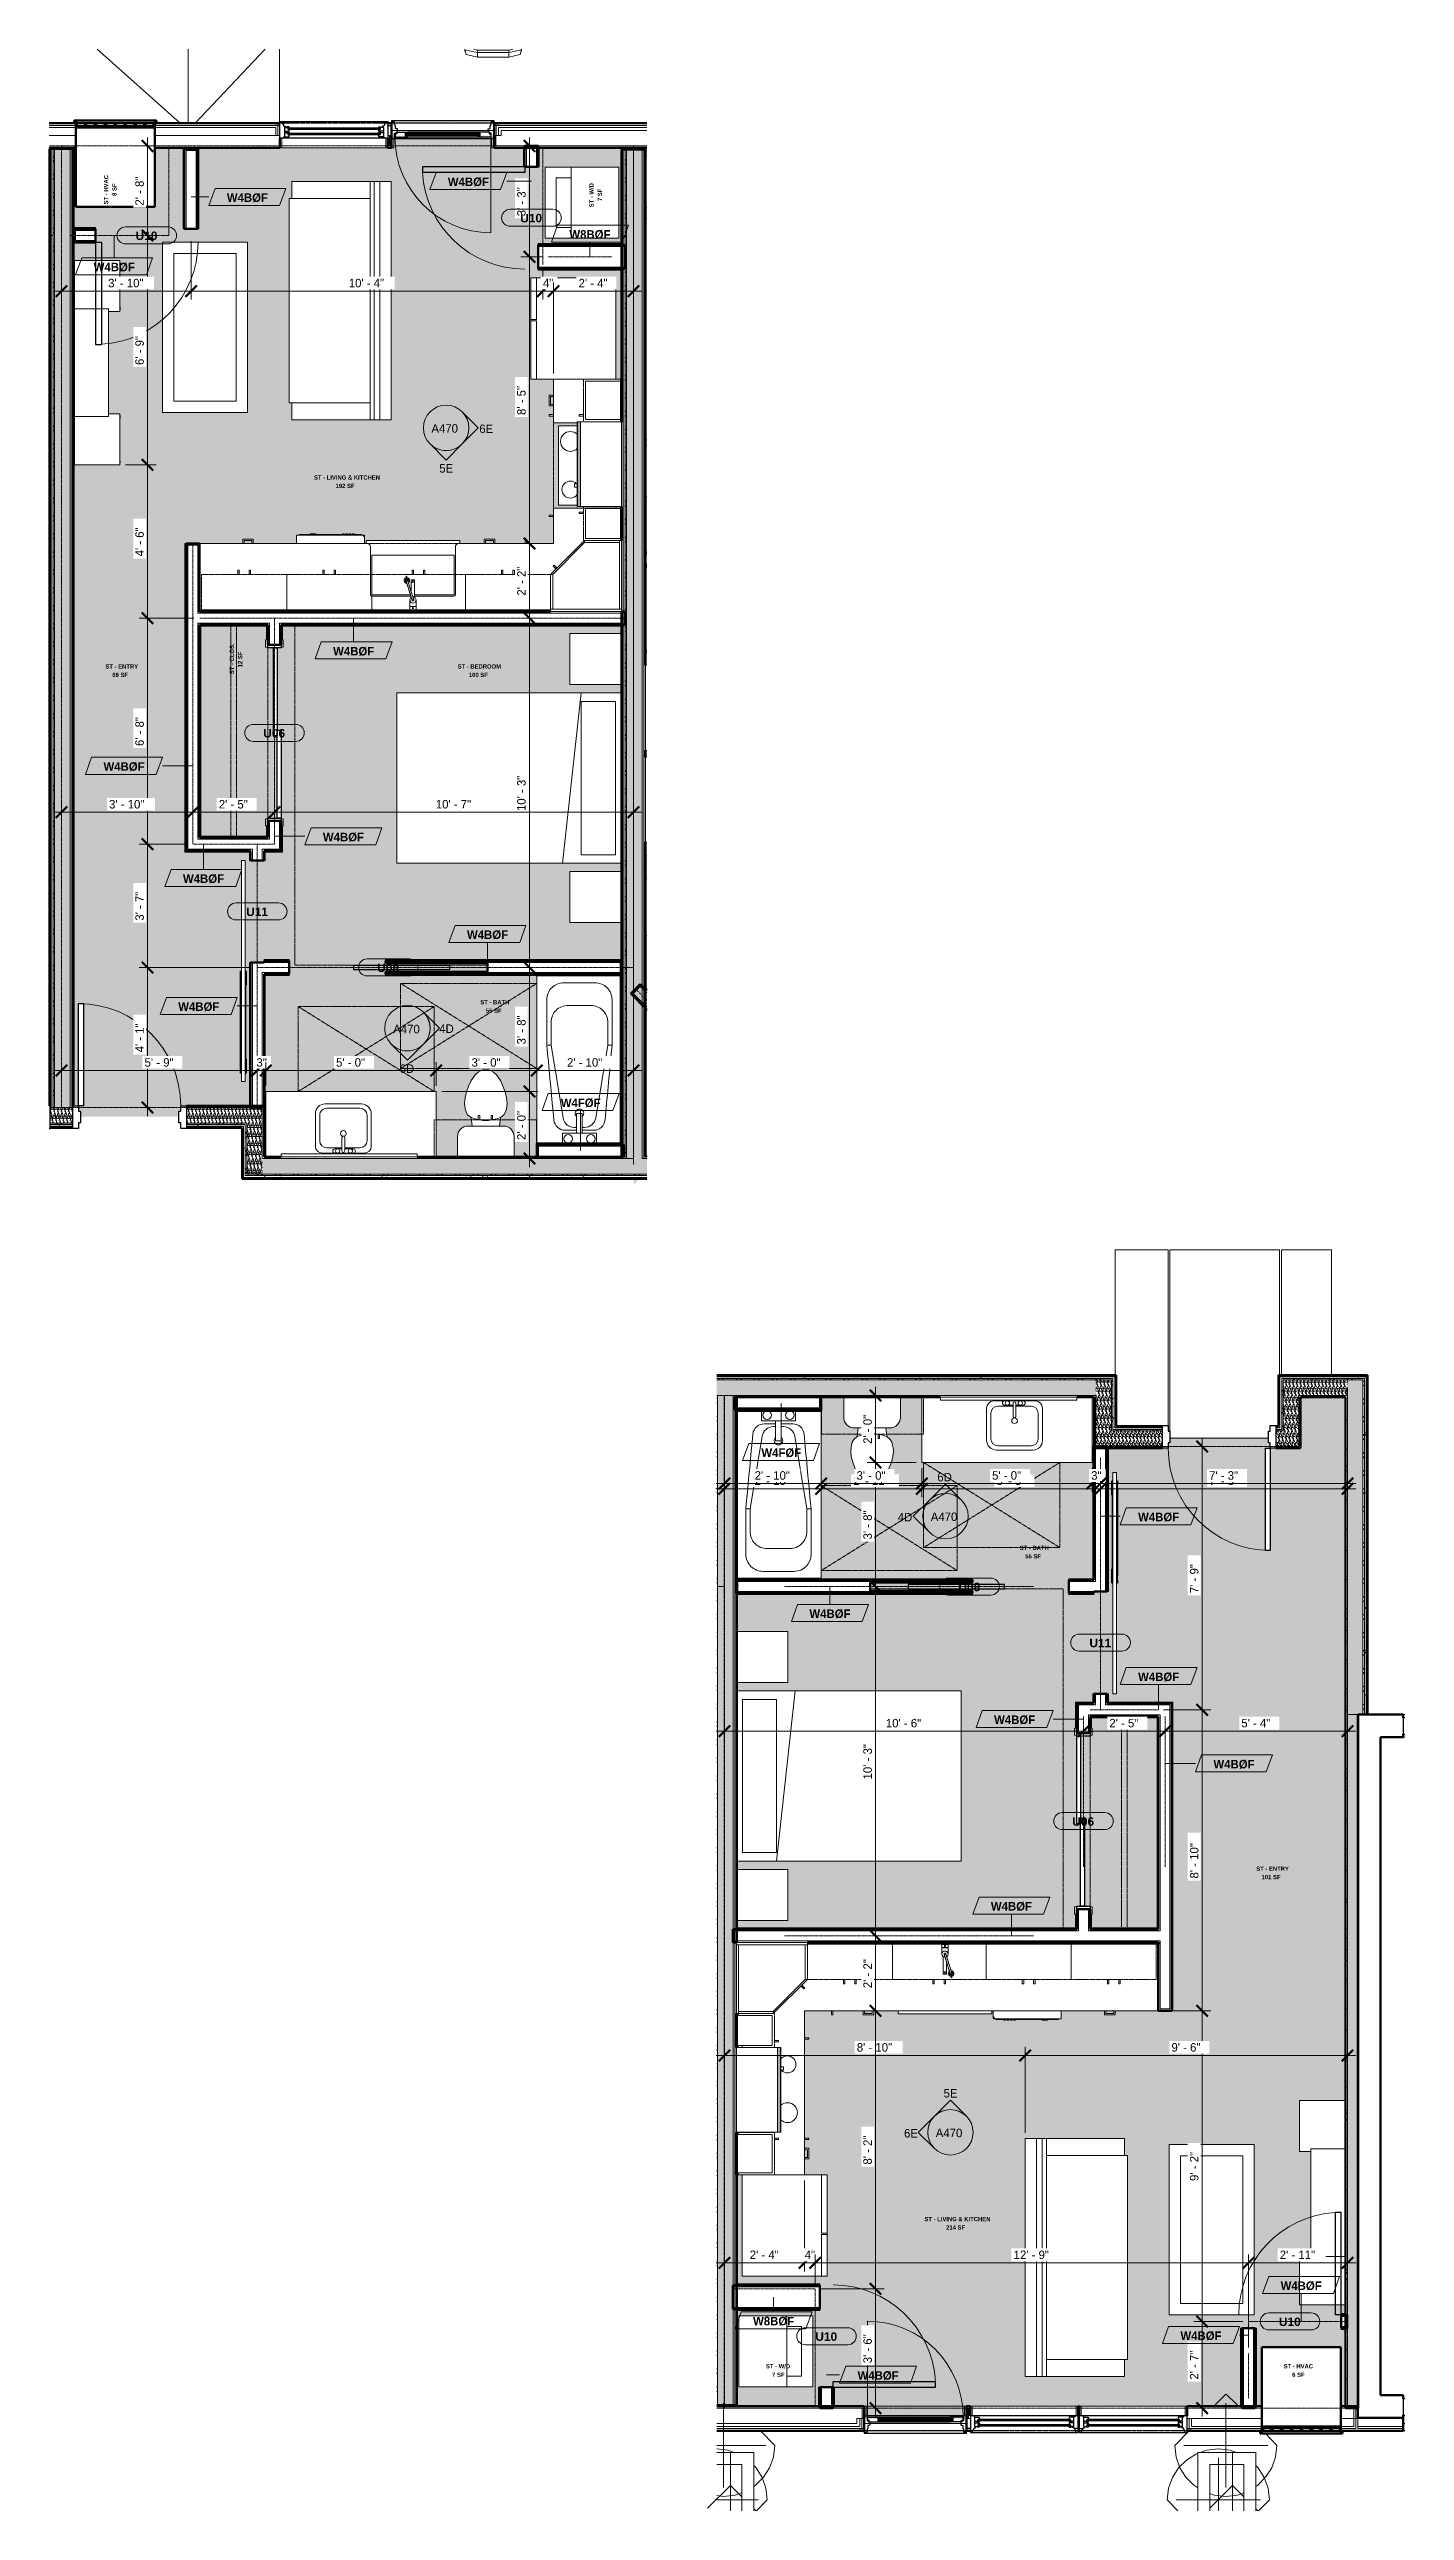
# Model space of a CAD drawing. Header units: inches. Extents: x -3857 to -1458, y -18 to 10849.
# Drawn here: x -3586 to -3108, y 9981 to 10849 of the extents above.
import ezdxf

# ---------------------------------------------------------------- set-up
doc = ezdxf.new("R2010")
doc.units = ezdxf.units.IN
doc.header["$MEASUREMENT"] = 0
for name, pattern in [('Dash', [0.25, 0.125, -0.125]), ('Dash 3_32_', [0.1875, 0.09375, -0.09375]), ('Double Dash 3_8_', [1, 0.375, -0.125, 0.125, -0.125, 0.125, -0.125])]:
    doc.linetypes.add(name, pattern=pattern)
for name, color, linetype, lineweight in [('0-2', 10, 'Continuous', 5), ('0-3', 50, 'Continuous', 9), ('0-4', 10, 'Double Dash 3_8_', 30), ('0-5', 250, 'Continuous', 18), ('0-6', 130, 'Continuous', 5), ('A-ANNO-DIMS', 211, 'Continuous', 9), ('A-ANNO-DIMS-32', 211, 'Continuous', 9), ('A-AREA-IDEN', 2, 'Continuous', 9), ('A-DETL-1', 90, 'Dash 3_32_', 18), ('A-DETL-GENF-1', 253, 'Continuous', 9), ('A-DOOR', 31, 'Continuous', 18), ('A-DOOR-1', 10, 'Continuous', 30), ('A-DOOR-2', 50, 'Continuous', 9), ('A-DOOR-3', 31, 'Continuous', 9), ('A-DOOR-4', 31, 'Continuous', 30), ('A-DOOR-5', 31, 'Continuous', 70), ('A-DOOR-FRAM-1', 50, 'Continuous', 9), ('A-DOOR-FRAM-2', 10, 'Continuous', 30), ('A-DOOR-FRAM-3', 31, 'Continuous', 30), ('A-DOOR-GLAZ-1', 50, 'Continuous', 9), ('A-DOOR-IDEN', 31, 'Continuous', 9), ('A-FLOR-2', 250, 'Continuous', 18), ('A-GENM', 5, 'Continuous', 9), ('A-GENM-1', 7, 'Continuous', 70), ('A-GENM-HDLN', 13, 'Dash', 9), ('A-GLAZ-1', 10, 'Continuous', 30), ('A-GLAZ-2', 50, 'Continuous', 9), ('A-WALL', 113, 'Continuous', 18), ('A-WALL-1', 113, 'Continuous', 70), ('A-WALL-2', 113, 'Continuous', 9), ('A-WALL-3', 7, 'Continuous', 70), ('A-WALL-4', 250, 'Continuous', 18), ('A-WALL-IDEN', 211, 'Continuous', 9), ('A-WALL-PATT-1', 50, 'Continuous', 9), ('A-WALL-PATT-2', 8, 'Continuous', 9), ('A-WALL-PATT-3', 253, 'Continuous', 9), ('C-PROP-LINE-1', 10, 'Double Dash 3_8_', 30), ('G-ANNO-SYMB', 111, 'Continuous', 9), ('I-FURN', 30, 'Continuous', 9), ('I-FURN-HDLN', 30, 'Dash', 9), ('I-WALL', 2, 'Continuous', 18), ('I-WALL-2', 7, 'Continuous', 70), ('I-WALL-3', 2, 'Continuous', 70), ('P-SANR-FIXT', 6, 'Continuous', 9), ('Q-CASE', 31, 'Continuous', 9), ('Q-CASE-2', 31, 'Dash', 9), ('Q-CASE-HDLN', 31, 'Dash', 9), ('Q-SPCQ', 91, 'Continuous', 9)]:
    doc.layers.add(name, color=color, linetype=linetype, lineweight=lineweight)
doc.layers.add('A-AREA-PATT-1', color=255, linetype='Continuous', lineweight=9, transparency=1)
doc.styles.add('Arial_B', font='arialbd.ttf', dxfattribs={"height": 3})
doc.styles.add('Century Gothic', font='ufonts.com_century-gothic.ttf', dxfattribs={"height": 3})
doc.styles.add('Century Gothic_B', font='GOTHICB.TTF', dxfattribs={"height": 3})
doc.styles.add('Century Gothic_B_1', font='GOTHICB.TTF', dxfattribs={"height": 1.5})
doc.dimstyles.new('OD_1__HACK', dxfattribs={"dimscale": 12, "dimtxt": 3.132505, "dimasz": 0.333333, "dimexe": 0.25, "dimexo": 0.166667, "dimgap": 0.041667, "dimtad": 1, "dimdec": 0, "dimzin": 3, "dimdsep": 46, "dimlunit": 4, "dimtxsty": 'Century Gothic', "dimblk1": 'OBLIQUE', "dimblk2": 'OBLIQUE', "dimsah": 1, "dimcen": 0.09, "dimdle": 0.25, "dimazin": 0, "dimtfac": 1, "dimtdec": 4, "dimtix": 1, "dimtmove": 0, "dimatfit": 3, "dimfxl": 1, "dimtvp": 1, "dimtfill": 1, "dimfrac": 2, "dimtolj": 1, "dimtzin": 0, "dimarcsym": 2})
pattern_1 = [(0, (0, 0), (10.24, 2.56), [0.422, -7.258, 0.422, -7.258, -40.96]), (0, (0, 0), (10.24, 2.56), [-15.36, 0.422, -14.938, 0.422, -7.258, -17.92]), (0, (0, 0), (10.24, 2.56), [-38.4, 0.422, -4.698, 0.422, -12.378]), (120, (3.84, 1.28), (-7.33702503, 7.58810013), [0.422, -7.258, 0.422, -7.258, -40.96]), (120, (3.84, 1.28), (-7.33702503, 7.58810013), [-15.36, 0.422, -14.938, 0.422, -7.258, -17.92]), (120, (3.84, 1.28), (-7.33702503, 7.58810013), [-38.4, 0.422, -4.698, 0.422, -12.378]), (240, (5.12, 6.4), (-2.90297497, -10.14810013), [0.422, -7.258, 0.422, -7.258, -40.96]), (240, (5.12, 6.4), (-2.90297497, -10.14810013), [-15.36, 0.422, -14.938, 0.422, -7.258, -17.92]), (240, (5.12, 6.4), (-2.90297497, -10.14810013), [-38.4, 0.422, -4.698, 0.422, -12.378])]
pattern_2 = [(45, (0, 0), (-3.1678384, 3.1678384), []), (45, (0, 4.8), (-3.1678384, 3.1678384), [])]
pattern_3 = [(161.57, (0.16, 0.16), (-1.279773737, -0.000426766), [0, -9.107, 1.011, 0]), (18.43, (-0.16, 0.16), (-1.279773737, 0.000426766), [0, -9.107, 1.011, 0]), (108.43, (0.16, 0.16), (0.639452382, -3.199964008), [3.035, -7.083]), (71.57, (-0.16, 0.16), (0.639452382, 3.199964008), [3.035, -7.083])]

msp = doc.modelspace()

# ---------------------------------------------------------------- texts
at = {"layer": 'A-AREA-IDEN', "char_height": 1.5, "attachment_point": 1, "rotation": 90, "style": 'Century Gothic_B_1'}
for s, insert, width in [('ST - HVAC', (-3566.24, 10793.9), 11.716), ('8 SF', (-3563.27, 10796.89), 4.444), ('ST - W/D', (-3395.14, 10792.89), 9.696), ('7 SF', (-3392.18, 10795.06), 4.444), ('ST - CLOS.', (-3521.92, 10628.3), 11.615), ('12 SF', (-3518.96, 10630.72), 5.757)]:
    msp.add_mtext(s, dxfattribs=dict(at, insert=insert, width=width))
at = {"layer": 'A-AREA-IDEN', "char_height": 1.5, "attachment_point": 1, "style": 'Century Gothic_B_1'}
for s, insert, width in [('ST - LIVING & KITCHEN', (-3492.2, 10698.38), 25.553), ('192 SF', (-3484.58, 10695.42), 7.07), ('ST - BEDROOM', (-3441.57, 10631.77), 16.665), ('100 SF', (-3437.61, 10628.8), 7.07), ('ST - BATH', (-3243.46, 10321.05), 10.504), ('55 SF', (-3241.51, 10318.09), 5.757), ('ST - ENTRY', (-3160.09, 10207.98), 11.615), ('101 SF', (-3158.21, 10205.02), 7.07), ('ST - LIVING & KITCHEN', (-3277.03, 10084.46), 25.553), ('214 SF', (-3269.4, 10081.5), 7.07), ('ST - W/D', (-3332.9, 10032.57), 9.696), ('7 SF', (-3330.73, 10029.6), 4.444), ('6 SF', (-3147.43, 10029.6), 4.444)]:
    msp.add_mtext(s, dxfattribs=dict(at, insert=insert, width=width))
at = {"layer": 'A-DOOR-IDEN', "char_height": 3, "width": 9.393, "attachment_point": 1, "style": 'Arial_B'}
for s, insert in [('U06', (-3510.07, 10608.98)), ('U08', (-3469.93, 10526.29)), ('U08', (-3265.06, 10308.04)), ('U11', (-3218.89, 10288.29)), ('U06', (-3224.93, 10225.36))]:
    msp.add_mtext(s, dxfattribs=dict(at, insert=insert))
at = {"layer": 'A-WALL-IDEN', "char_height": 3, "attachment_point": 1, "style": 'Century Gothic_B'}
for s, insert, width in [('W4BØF', (-3445.02, 10803.38), 17.372), ('W4BØF', (-3522.91, 10797.79), 17.372), ('W8BØF', (-3402.19, 10784.83), 17.372), ('W4BØF', (-3485.46, 10637.9), 17.372), ('W4FØF', (-3405.22, 10478.71), 16.766), ('W4FØF', (-3334.52, 10355.36), 16.766), ('W4BØF', (-3253.62, 10195.46), 17.372), ('W8BØF', (-3337.44, 10049.24), 17.372)]:
    msp.add_mtext(s, dxfattribs=dict(at, insert=insert, width=width))
at = {"layer": 'G-ANNO-SYMB', "char_height": 3, "attachment_point": 1, "style": 'Century Gothic'}
for s, insert, width in [('A470', (-3450.81, 10716.42), 12.221), ('6E', (-3433.95, 10716.29), 5.555), ('5E', (-3448.04, 10702.35), 5.555), ('A470', (-3464.28, 10504.7), 12.221), ('6D', (-3272.5, 10346.74), 6.666)]:
    msp.add_mtext(s, dxfattribs=dict(at, insert=insert, width=width))

# ---------------------------------------------------------------- blocks, each defined once
blk = doc.blocks.new('Outdoor Table01 - 02ZUTB01_dwg-2525485-1ST FLOOR - STUDIO A - ADA TYPE B')
at = {"layer": 'I-FURN'}
for p, q in [((-11, 40.99), (-11.5, 39.37)), ((-7, 40.37), (-11.5, 39.37)), ((-11.42, 39.62), (-11.5, 40)), ((-11.5, 39.5), (-11.5, 40)), ((-11.49, 39.42), (-11.5, 39.5)), ((-11.5, 39.37), (-11.5, 39.19)), ((-11.45, 39.19), (-11.46, 39.24)), ((-7, 41.99), (-11, 40.99)), ((-7, 39.5), (-8.4, 39.19)), ((-7, 41.99), (4, 41.99)), ((-7, 41.99), (-7, 40.37)), ((-7, 40.37), (4, 40.37)), ((-7, 40.37), (-7, 39.5)), ((4, 39.5), (-7, 39.5)), ((4, 41.99), (8, 40.99)), ((4, 41.99), (4, 40.37)), ((4, 40.37), (8.5, 39.37)), ((4, 40.37), (4, 39.5)), ((5.4, 39.19), (4, 39.5)), ((8.5, 39.37), (8, 40.99)), ((8.5, 40), (8.42, 39.62)), ((8.46, 39.24), (8.45, 39.19)), ((8.5, 39.5), (8.49, 39.42)), ((8.5, 39.5), (8.5, 40)), ((8.5, 39.37), (8.5, 39.19))]:
    blk.add_line(p, q, dxfattribs=at)
blk = doc.blocks.new('Outdoor Table01 - Outdoor Table01-2525492-1ST FLOOR - STUDIO A - ADA TYPE B')
at = {"extrusion": (0, 0, -1), "zscale": -1, "rotation": 180}
blk.add_blockref('Outdoor Table01 - 02ZUTB01_dwg-2525485-1ST FLOOR - STUDIO A - ADA TYPE B', (0, 0), dxfattribs=at)
blk = doc.blocks.new('Window-Double_Hung-Andersen-400_Series-Tilt_Wash - DOUBLE HUNG - COTTAGE - 1ST FLOOR-2889437-1ST FLOOR - STUDIO A - ADA TYPE B')
at = {"layer": 'A-GLAZ-1'}
for p, q in [((-19.01, 0.94), (19.01, 0.94)), ((-19.01, -4.94), (-19.01, 0.94)), ((-17.67, 0.66), (-18, 0.94)), ((-17.67, 0.66), (-17.67, 0.44)), ((-17.67, 0.44), (-15.86, 0.44)), ((-17.42, -2.87), (-17.42, 0.44)), ((-15.86, 0.44), (-15.7, -0.19)), ((15.86, 0.44), (15.7, -0.19)), ((17.67, 0.44), (15.86, 0.44)), ((17.42, -2.87), (17.42, 0.44)), ((17.67, 0.66), (18, 0.94)), ((17.67, 0.66), (17.67, 0.44)), ((19.01, 0.94), (19.01, -4.94)), ((-19.01, -3.56), (-20.51, -3.56)), ((19.01, -4.94), (-19.01, -4.94)), ((-18.2, -4.13), (-17.92, -4.13)), ((-18.2, -4.94), (-18.2, -4.13)), ((-17.92, -4.13), (-17.61, -3.31)), ((-17.61, -3.31), (-17.14, -3.31)), ((-17.42, -0.94), (-16.57, -0.94)), ((-17.42, -1.5), (-15.86, -1.5)), ((-17.42, -2.87), (-16.57, -2.87)), ((-17.14, -3.31), (-17.14, -2.87)), ((-16.57, -0.81), (-16.57, -1.16)), ((-15.7, -0.81), (-16.57, -0.81)), ((-15.86, -1.16), (-16.57, -1.16)), ((-16.57, -2.75), (-16.57, -3.09)), ((-15.7, -2.75), (-16.57, -2.75)), ((-15.86, -3.09), (-16.57, -3.09)), ((-16.29, -0.81), (-16.29, -0.19)), ((-15.7, -0.19), (-16.29, -0.19)), ((-16.29, -2.75), (-16.29, -2.13)), ((-15.7, -2.13), (-16.29, -2.13)), ((-15.86, -1.16), (-15.7, -0.81)), ((-15.86, -1.5), (-15.7, -2.13)), ((-15.86, -3.09), (-15.7, -2.75)), ((15.7, -0.19), (16.29, -0.19)), ((15.86, -1.16), (15.7, -0.81)), ((15.7, -0.81), (16.57, -0.81)), ((15.86, -1.5), (15.7, -2.13)), ((15.7, -2.13), (16.29, -2.13)), ((15.86, -3.09), (15.7, -2.75)), ((15.7, -2.75), (16.57, -2.75)), ((15.86, -1.16), (16.57, -1.16)), ((17.42, -1.5), (15.86, -1.5)), ((15.86, -3.09), (16.57, -3.09)), ((16.29, -0.81), (16.29, -0.19)), ((16.29, -2.75), (16.29, -2.13)), ((16.57, -0.81), (16.57, -1.16)), ((17.42, -0.94), (16.57, -0.94)), ((16.57, -2.75), (16.57, -3.09)), ((17.42, -2.87), (16.57, -2.87)), ((17.14, -3.31), (17.14, -2.87)), ((17.61, -3.31), (17.14, -3.31)), ((17.92, -4.13), (17.61, -3.31)), ((18.2, -4.13), (17.92, -4.13)), ((18.2, -4.94), (18.2, -4.13)), ((19.01, -3.56), (20.51, -3.56))]:
    blk.add_line(p, q, dxfattribs=at)
at = {"layer": 'A-GLAZ-2'}
for p, q in [((-18.95, 4.31), (18.95, 4.31)), ((-18.95, 0.94), (-18.95, 4.31)), ((18.95, 0.94), (-18.95, 0.94)), ((-18.32, 0.94), (-18.32, 4.31)), ((18.32, 0.94), (18.32, 4.31)), ((18.95, 4.31), (18.95, 0.94)), ((-16.29, -0.31), (-15.7, -0.31)), ((-16.29, -0.69), (-15.7, -0.69)), ((-16.29, -2.25), (-15.7, -2.25)), ((-16.29, -2.63), (-15.7, -2.63)), ((-15.82, -0.69), (-15.82, -0.31)), ((-15.82, -2.63), (-15.82, -2.25)), ((-15.7, -0.19), (15.7, -0.19)), ((-15.7, -0.31), (15.7, -0.31)), ((-15.7, -0.69), (15.7, -0.69)), ((-15.7, -0.81), (15.7, -0.81)), ((-15.7, -2.13), (15.7, -2.13)), ((-15.7, -2.25), (15.7, -2.25)), ((-15.7, -2.63), (15.7, -2.63)), ((-15.7, -2.75), (15.7, -2.75)), ((16.29, -0.31), (15.7, -0.31)), ((16.29, -0.69), (15.7, -0.69)), ((16.29, -2.25), (15.7, -2.25)), ((16.29, -2.63), (15.7, -2.63)), ((15.82, -0.69), (15.82, -0.31)), ((15.82, -2.63), (15.82, -2.25))]:
    blk.add_line(p, q, dxfattribs=at)
blk = doc.blocks.new('Door-Inswing-Andersen-400_Series-Single - 3_ 0-1_8_ x 7_ 11 1_2_ - 1ST FLOOR-2896373-1ST FLOOR - STUDIO A - ADA TYPE B')
at = {"layer": 'A-DOOR-1'}
for p, q in [((-16.26, 0.54), (-16.87, 0.53)), ((-16.87, 0.53), (-16.87, -0.53)), ((-16.26, 1.19), (-16.26, 0.54)), ((-16.26, 1.19), (-12.44, 1.19)), ((-13.19, 0.78), (-12.44, 0.78)), ((-13.19, -0.53), (-13.19, 0.78)), ((-12.44, 0.03), (-13.19, 0.03)), ((-12.44, 0.87), (-12.47, 1.19)), ((12.44, 1.19), (-12.44, 1.19)), ((-12.44, 0.78), (-12.44, 0.87)), ((-12.44, -0.03), (-12.44, 0.03)), ((16.26, 1.19), (12.44, 1.19)), ((12.44, 0.87), (12.47, 1.19)), ((12.44, 0.78), (12.44, 0.87)), ((13.19, 0.78), (12.44, 0.78)), ((12.44, 0.03), (13.19, 0.03)), ((12.44, -0.03), (12.44, 0.03)), ((13.19, -0.53), (13.19, 0.78)), ((16.26, 1.19), (16.26, 0.54)), ((16.26, 0.54), (16.87, 0.53)), ((16.87, 0.53), (16.87, -0.53)), ((-16.87, -0.53), (-12.44, -0.53)), ((-13.19, -0.47), (-12.67, -0.47)), ((-13.19, -0.53), (-13.19, -0.47)), ((-12.67, -0.47), (-12.47, -0.22)), ((-12.47, -0.22), (-12.44, -0.03)), ((12.44, -0.53), (-12.44, -0.53)), ((12.47, -0.22), (12.44, -0.03)), ((16.87, -0.53), (12.44, -0.53)), ((12.67, -0.47), (12.47, -0.22)), ((13.19, -0.47), (12.67, -0.47)), ((13.19, -0.53), (13.19, -0.47))]:
    blk.add_line(p, q, dxfattribs=at)
at = {"layer": 'A-DOOR-2'}
blk.add_line((16.87, -0.53), (16.87, -34.28), dxfattribs=at)
blk.add_arc((16.87, -0.53), 33.75, 180, 270, dxfattribs=at)
at = {"layer": 'A-DOOR-FRAM-1'}
for p, q in [((-17.31, -1), (-17.94, -1)), ((-17.94, -1), (-17.94, -4.31)), ((-17.94, -4.31), (-17.31, -4.31)), ((-17.31, -4.31), (-17.31, -1)), ((17.94, -1), (17.31, -1)), ((17.31, -1), (17.31, -4.31)), ((17.31, -4.31), (17.94, -4.31)), ((17.94, -4.31), (17.94, -1))]:
    blk.add_line(p, q, dxfattribs=at)
at = {"layer": 'A-DOOR-FRAM-2'}
for p, q in [((-19.69, 3.56), (-18.06, 3.56)), ((18.06, 5.22), (-18.06, 5.22)), ((-18.06, 5.22), (-18.06, 4.31)), ((-18.06, 4.87), (-18.06, -1)), ((-18.06, 4.87), (-17.03, 4.87)), ((-17.03, 3.75), (-17.03, 4.87)), ((-16.69, 3.51), (-17.03, 3.75)), ((-17.03, 0.78), (-16.45, 0.78)), ((-17.03, -1), (-17.03, 0.78)), ((-16.69, 2.51), (-16.69, 3.51)), ((-16, 2.36), (-16.69, 2.51)), ((-16.45, 0.78), (-16.45, 1.22)), ((-16.45, 1.22), (-16, 1.22)), ((-16, 1.22), (-16, 2.36)), ((16, 2.36), (16.69, 2.51)), ((16, 1.22), (16, 2.36)), ((16.45, 1.22), (16, 1.22)), ((16.45, 0.78), (16.45, 1.22)), ((17.03, 0.78), (16.45, 0.78)), ((16.69, 3.51), (17.03, 3.75)), ((16.69, 2.51), (16.69, 3.51)), ((17.03, 3.75), (17.03, 4.87)), ((18.06, 4.87), (17.03, 4.87)), ((17.03, -1), (17.03, 0.78)), ((18.06, 4.31), (18.06, 5.22)), ((18.06, 4.87), (18.06, -1)), ((19.69, 3.56), (18.06, 3.56)), ((-17.69, -1), (-18.06, -1)), ((-18.06, -1), (-17.03, -1)), ((-18.06, -1), (-17.94, -1)), ((-17.31, -1), (17.31, -1)), ((18.06, -1), (17.03, -1)), ((17.94, -1), (18.06, -1))]:
    blk.add_line(p, q, dxfattribs=at)
at = {"layer": 'A-DOOR-GLAZ-1'}
for p, q in [((-12.44, 0.62), (-13.19, 0.62)), ((-13.19, 0.19), (-12.44, 0.19)), ((-12.98, 0.62), (-12.98, 0.19)), ((12.44, 0.78), (-12.44, 0.78)), ((12.44, 0.62), (-12.44, 0.62)), ((12.44, 0.19), (-12.44, 0.19)), ((12.44, 0.03), (-12.44, 0.03)), ((12.44, 0.62), (13.19, 0.62)), ((13.19, 0.19), (12.44, 0.19)), ((12.98, 0.62), (12.98, 0.19))]:
    blk.add_line(p, q, dxfattribs=at)
blk = doc.blocks.new('V-Series_EWC4_SPVU_RFA_2015 - 1ST FLOOR-2484708-1ST FLOOR - STUDIO A - ADA TYPE B')
at = {"layer": 'A-GENM-1'}
for p, q in [((-2709.72, 10823.49), (-2710.29, 10823.49)), ((-2710.29, 10823.49), (-2710.29, 10822.49)), ((-2710.29, 10822.49), (-2709.72, 10822.49)), ((-2681.85, 10823.49), (-2709.72, 10823.49)), ((-2709.72, 10823.49), (-2709.72, 10822.49)), ((-2709.72, 10822.49), (-2709.72, 10823.49)), ((-2709.72, 10822.49), (-2681.85, 10822.49)), ((-2709.72, 10822.49), (-2709.72, 10793.05)), ((-2709.29, 10822.49), (-2709.72, 10822.49)), ((-2709.29, 10821.49), (-2709.29, 10822.49)), ((-2706.49, 10821.49), (-2709.29, 10821.49)), ((-2705.99, 10822.49), (-2706.49, 10822.49)), ((-2706.49, 10822.49), (-2706.49, 10821.49)), ((-2705.99, 10821.49), (-2705.99, 10822.49)), ((-2703, 10821.49), (-2705.99, 10821.49)), ((-2702.5, 10822.49), (-2703, 10822.49)), ((-2703, 10822.49), (-2703, 10821.49)), ((-2702.5, 10821.49), (-2702.5, 10822.49)), ((-2699.52, 10821.49), (-2702.5, 10821.49)), ((-2699.02, 10822.49), (-2699.52, 10822.49)), ((-2699.52, 10822.49), (-2699.52, 10821.49)), ((-2699.02, 10821.49), (-2699.02, 10822.49)), ((-2696.04, 10821.49), (-2699.02, 10821.49)), ((-2695.54, 10822.49), (-2696.04, 10822.49)), ((-2696.04, 10822.49), (-2696.04, 10821.49)), ((-2695.54, 10821.49), (-2695.54, 10822.49)), ((-2692.55, 10821.49), (-2695.54, 10821.49)), ((-2692.05, 10822.49), (-2692.55, 10822.49)), ((-2692.55, 10822.49), (-2692.55, 10821.49)), ((-2692.05, 10821.49), (-2692.05, 10822.49)), ((-2689.07, 10821.49), (-2692.05, 10821.49)), ((-2688.57, 10822.49), (-2689.07, 10822.49)), ((-2689.07, 10822.49), (-2689.07, 10821.49)), ((-2688.57, 10821.49), (-2688.57, 10822.49)), ((-2685.58, 10821.49), (-2688.57, 10821.49)), ((-2685.08, 10822.49), (-2685.58, 10822.49)), ((-2685.58, 10822.49), (-2685.58, 10821.49)), ((-2685.08, 10821.49), (-2685.08, 10822.49)), ((-2682.29, 10821.49), (-2685.08, 10821.49)), ((-2681.85, 10822.49), (-2682.29, 10822.49)), ((-2682.29, 10822.49), (-2682.29, 10821.49)), ((-2681.85, 10822.49), (-2681.85, 10823.49)), ((-2681.29, 10823.49), (-2681.85, 10823.49)), ((-2681.85, 10823.49), (-2681.85, 10822.49)), ((-2681.85, 10822.49), (-2681.29, 10822.49)), ((-2681.85, 10793.05), (-2681.85, 10822.49)), ((-2681.29, 10822.49), (-2681.29, 10823.49)), ((-2709.72, 10793.05), (-2681.85, 10793.05))]:
    blk.add_line(p, q, dxfattribs=at)
blk = doc.blocks.new('Family - ___-2835903-1ST FLOOR - STUDIO A - ADA TYPE B')
at = {"layer": 'C-PROP-LINE-1'}
blk.add_line((-2508.42, 10822.49), (-2719.06, 10822.49), dxfattribs=at)
blk = doc.blocks.new('CTR - 1st Phase - Shell_rvt-2-1ST FLOOR - STUDIO A - ADA TYPE B')
at = {"layer": 'A-FLOR-2'}
for p, q in [((-2702.18, 10848.6), (-2672.86, 10822.49)), ((-2670.05, 10848.6), (-2670.05, 10822.49)), ((-2667.68, 10822.49), (-2642.9, 10848.6)), ((-2637.92, 10848.6), (-2637.92, 10822.49)), ((-2562.26, 10819.99), (-2598.39, 10819.99))]:
    blk.add_line(p, q, dxfattribs=at)
at = {"layer": 'A-WALL-3'}
for p, q in [((-2637.74, 10822.49), (-2719.06, 10822.49)), ((-2709.72, 10813.86), (-2709.72, 10820.99)), ((-2709.72, 10820.99), (-2681.85, 10820.99)), ((-2681.85, 10820.99), (-2681.85, 10813.86)), ((-2598.39, 10822.49), (-2599.71, 10822.49)), ((-2598.39, 10813.86), (-2598.39, 10822.49)), ((-2508.42, 10822.49), (-2562.26, 10822.49)), ((-2562.26, 10822.49), (-2562.26, 10813.86)), ((-2719.06, 10813.86), (-2709.72, 10813.86)), ((-2681.85, 10813.86), (-2637.74, 10813.86)), ((-2637.74, 10813.86), (-2637.74, 10817.24)), ((-2599.71, 10817.24), (-2599.71, 10813.86)), ((-2599.71, 10813.86), (-2598.39, 10813.86)), ((-2562.26, 10813.86), (-2508.42, 10813.86))]:
    blk.add_line(p, q, dxfattribs=at)
at = {"layer": 'A-WALL-4'}
for p, q in [((-2638.49, 10821.74), (-2719.06, 10821.74)), ((-2709.72, 10820.99), (-2719.06, 10820.99)), ((-2639.24, 10820.99), (-2681.85, 10820.99)), ((-2639.24, 10818.18), (-2639.24, 10820.99)), ((-2638.49, 10818.18), (-2638.49, 10821.74)), ((-2598.39, 10822.49), (-2562.26, 10822.49)), ((-2561.51, 10821.74), (-2561.51, 10818.18)), ((-2508.42, 10821.74), (-2561.51, 10821.74)), ((-2560.76, 10820.99), (-2560.76, 10818.18)), ((-2508.42, 10820.99), (-2560.76, 10820.99)), ((-2709.72, 10818.18), (-2719.06, 10818.18)), ((-2639.24, 10818.18), (-2681.85, 10818.18)), ((-2638.49, 10818.18), (-2639.24, 10818.18)), ((-2637.74, 10818.18), (-2638.49, 10818.18)), ((-2637.67, 10813.86), (-2637.74, 10813.86)), ((-2599.71, 10813.86), (-2599.77, 10813.86)), ((-2599.09, 10818.18), (-2599.71, 10818.18)), ((-2599.09, 10818.18), (-2599.01, 10818.18)), ((-2599.09, 10818.18), (-2599.09, 10814.49)), ((-2599.09, 10814.49), (-2599.01, 10814.49)), ((-2599.01, 10814.49), (-2599.01, 10818.18)), ((-2598.39, 10818.18), (-2599.01, 10818.18)), ((-2562.26, 10819.99), (-2598.39, 10819.99)), ((-2561.64, 10818.18), (-2562.26, 10818.18)), ((-2561.64, 10818.18), (-2561.51, 10818.18)), ((-2561.64, 10818.18), (-2561.64, 10814.49)), ((-2561.64, 10814.49), (-2508.42, 10814.49)), ((-2561.51, 10818.18), (-2560.76, 10818.18)), ((-2560.76, 10818.18), (-2559.76, 10818.18)), ((-2559.76, 10819.99), (-2559.76, 10818.18)), ((-2508.42, 10819.99), (-2559.76, 10819.99))]:
    blk.add_line(p, q, dxfattribs=at)
at = {"layer": '0-3'}
for name, p in [('Outdoor Table01 - Outdoor Table01-2525492-1ST FLOOR - STUDIO A - ADA TYPE B', (-2561.12, 10887.79)), ('V-Series_EWC4_SPVU_RFA_2015 - 1ST FLOOR-2484708-1ST FLOOR - STUDIO A - ADA TYPE B', (0, 0)), ('Door-Inswing-Andersen-400_Series-Single - 3_ 0-1_8_ x 7_ 11 1_2_ - 1ST FLOOR-2896373-1ST FLOOR - STUDIO A - ADA TYPE B', (-2580.32, 10818.18))]:
    blk.add_blockref(name, p, dxfattribs=at)
at = {"layer": '0-3', "rotation": 180}
blk.add_blockref('Window-Double_Hung-Andersen-400_Series-Tilt_Wash - DOUBLE HUNG - COTTAGE - 1ST FLOOR-2889437-1ST FLOOR - STUDIO A - ADA TYPE B', (-2618.72, 10818.18), dxfattribs=at)
at = {"layer": '0-4'}
blk.add_blockref('Family - ___-2835903-1ST FLOOR - STUDIO A - ADA TYPE B', (0, 0), dxfattribs=at)
blk = doc.blocks.new('HOLLOW METAL - UNIT DOOR-2191977-1ST FLOOR - STUDIO A - ADA TYPE B')
at = {"layer": 'A-DOOR-1'}
for p, q in [((16.25, -4.125), (18, -4.125)), ((16.25, -40.125), (16.25, -4.125)), ((18, -4.125), (18, -40.125)), ((18, -40.125), (16.25, -40.125))]:
    blk.add_line(p, q, dxfattribs=at)
at = {"layer": 'A-DOOR-2'}
blk.add_arc((18, -4.125), 36, 180, 270, dxfattribs=at)
at = {"layer": 'A-DOOR-FRAM-2'}
for p, q in [((-20, 3.875), (-18, 3.875)), ((-20, -4.125), (-20, 3.875)), ((-18, 3.875), (-18, 1.9375)), ((-18, 1.9375), (-17.375, 1.9375)), ((-17.375, 1.9375), (-17.375, -2.1875)), ((17.375, 1.9375), (18, 1.9375)), ((17.375, -2.1875), (17.375, 1.9375)), ((18, 3.875), (20, 3.875)), ((18, 1.9375), (18, 3.875)), ((20, 3.875), (20, -4.125)), ((-18, -4.125), (-20, -4.125)), ((-18, -2.1875), (-18, -4.125)), ((-17.375, -2.1875), (-18, -2.1875)), ((18, -2.1875), (17.375, -2.1875)), ((18, -4.125), (18, -2.1875)), ((20, -4.125), (18, -4.125))]:
    blk.add_line(p, q, dxfattribs=at)
blk = doc.blocks.new('HOLLOW METAL - UNIT DOOR-2191978-1ST FLOOR - STUDIO A - ADA TYPE B')
at = {"layer": 'A-DOOR-FRAM-2'}
for p, q in [((20, 4.12), (19.66, 4.12)), ((20, -3.88), (20, 4.12)), ((19.66, -3.88), (20, -3.88))]:
    blk.add_line(p, q, dxfattribs=at)
blk = doc.blocks.new('CTR - 1st Phase - Common Walls_rvt-2-1ST FLOOR - STUDIO A - ADA TYPE B')
at = {"layer": 'A-WALL-PATT-1'}
h = blk.add_hatch(dxfattribs=at)
h.set_pattern_fill('FP_1', color=256, style=0, pattern_type=2)
h.set_pattern_definition(pattern_1)
h.paths.add_polyline_path([(-2718.72, 10476.16), (-2718.35, 10476.16), (-2718.35, 10813.49), (-2718.97, 10813.49), (-2718.97, 10476.16)], flags=0)
h = blk.add_hatch(dxfattribs=at)
h.set_pattern_fill('FP_1', color=256, style=0, pattern_type=2)
h.set_pattern_definition(pattern_1)
h.paths.add_polyline_path([(-2717.72, 10475.54), (-2717.72, 10813.49), (-2718.35, 10813.49), (-2718.35, 10475.54)], flags=0)
h = blk.add_hatch(dxfattribs=at)
h.set_pattern_fill('FP_1', color=256, style=0, pattern_type=2)
h.set_pattern_definition(pattern_1)
h.paths.add_polyline_path([(-2710.72, 10476.16), (-2710.47, 10476.16), (-2710.47, 10813.49), (-2711.1, 10813.49), (-2711.1, 10476.16)], flags=0)
h = blk.add_hatch(dxfattribs=at)
h.set_pattern_fill('FP_1', color=256, style=0, pattern_type=2)
h.set_pattern_definition(pattern_1)
h.paths.add_polyline_path([(-2516.75, 10458.16), (-2516.75, 10646.29), (-2517.37, 10646.29), (-2517.37, 10458.16)], flags=0)
h.paths.add_polyline_path([(-2516.75, 10649.79), (-2516.75, 10771.8), (-2517.37, 10771.8), (-2517.37, 10649.79)], flags=0)
h.paths.add_polyline_path([(-2516.75, 10779.05), (-2516.75, 10813.24), (-2517.37, 10813.24), (-2517.37, 10779.05)], flags=0)
h = blk.add_hatch(dxfattribs=at)
h.set_pattern_fill('FP_1', color=256, style=0, pattern_type=2)
h.set_pattern_definition(pattern_1)
h.paths.add_polyline_path([(-2516.12, 10457.54), (-2516.12, 10771.8), (-2516.75, 10771.8), (-2516.75, 10457.54), (-2516.6, 10457.54)], flags=0)
h.paths.add_polyline_path([(-2516.12, 10779.05), (-2516.12, 10813.24), (-2516.75, 10813.24), (-2516.75, 10779.05), (-2516.69, 10779.05)], flags=0)
h = blk.add_hatch(dxfattribs=at)
h.set_pattern_fill('FP_1', color=256, style=0, pattern_type=2)
h.set_pattern_definition(pattern_1)
h.paths.add_polyline_path([(-2508.87, 10458.16), (-2508.87, 10813.24), (-2509.5, 10813.24), (-2509.5, 10458.16)], flags=0)
h = blk.add_hatch(dxfattribs=at)
h.set_pattern_fill('FP_1', color=256, style=0, pattern_type=2)
h.set_pattern_definition(pattern_1)
h.paths.add_polyline_path([(-2718.35, 10475.54), (-2718.35, 10476.16), (-2718.72, 10476.16), (-2718.72, 10475.54)], flags=0)
h.paths.add_polyline_path([(-2710.72, 10475.54), (-2710.72, 10475.54), (-2710.72, 10476.16), (-2711.1, 10476.16), (-2711.1, 10475.54)], flags=0)
h.paths.add_polyline_path([(-2643.35, 10475.54), (-2643.97, 10476.16), (-2647.47, 10476.16), (-2648.1, 10475.54), (-2643.97, 10475.54)], flags=0)
h.paths.add_polyline_path([(-2670.72, 10475.54), (-2648.1, 10475.54), (-2648.1, 10476.16), (-2670.72, 10476.16)], flags=0)
h = blk.add_hatch(dxfattribs=at)
h.set_pattern_fill('FP_1', color=256, style=0, pattern_type=2)
h.set_pattern_definition(pattern_1)
h.paths.add_polyline_path([(-2643.97, 10457.54), (-2643.35, 10457.54), (-2643.35, 10475.54), (-2643.97, 10475.54), (-2643.97, 10458.16)], flags=0)
h = blk.add_hatch(dxfattribs=at)
h.set_pattern_fill('FP_1', color=256, style=0, pattern_type=2)
h.set_pattern_definition(pattern_1)
h.paths.add_polyline_path([(-2710.72, 10468.91), (-2710.72, 10469.54), (-2718.72, 10469.54), (-2718.72, 10468.91), (-2711.72, 10468.91)], flags=0)
h.paths.add_polyline_path([(-2653.24, 10468.91), (-2649.97, 10468.91), (-2649.97, 10469.54), (-2670.72, 10469.54), (-2670.72, 10468.91), (-2666.4, 10468.91)], flags=0)
h = blk.add_hatch(dxfattribs=at)
h.set_pattern_fill('FP_1', color=256, style=0, pattern_type=2)
h.set_pattern_definition(pattern_1)
h.paths.add_polyline_path([(-2718.72, 10468.41), (-2710.72, 10468.41), (-2710.72, 10468.91), (-2718.72, 10468.91)], flags=0)
h.paths.add_polyline_path([(-2666.4, 10468.41), (-2650.6, 10468.41), (-2650.6, 10468.91), (-2670.72, 10468.91), (-2670.72, 10468.41)], flags=0)
h = blk.add_hatch(dxfattribs=at)
h.set_pattern_fill('FP_1', color=256, style=0, pattern_type=2)
h.set_pattern_definition(pattern_1)
h.paths.add_polyline_path([(-2649.97, 10450.91), (-2649.97, 10468.91), (-2650.6, 10468.91), (-2650.6, 10450.91), (-2650.4, 10450.91)], flags=0)
h = blk.add_hatch(dxfattribs=at)
h.set_pattern_fill('FP_1', color=256, style=0, pattern_type=2)
h.set_pattern_definition(pattern_1)
h.paths.add_polyline_path([(-2508.87, 10457.54), (-2508.57, 10457.54), (-2508.42, 10457.69), (-2508.42, 10458.16), (-2509.5, 10458.16), (-2509.5, 10457.54)], flags=0)
h.paths.add_polyline_path([(-2642.72, 10457.54), (-2516.75, 10457.54), (-2516.75, 10458.16), (-2643.35, 10458.16), (-2643.35, 10457.54)], flags=0)
h = blk.add_hatch(dxfattribs=at)
h.set_pattern_fill('FP_1', color=256, style=0, pattern_type=2)
h.set_pattern_definition(pattern_1)
h.paths.add_polyline_path([(-2508.42, 10458.16), (-2508.42, 10458.57), (-2508.83, 10458.16)], flags=0)
h = blk.add_hatch(dxfattribs=at)
h.set_pattern_fill('FP_1', color=256, style=0, pattern_type=2)
h.set_pattern_definition(pattern_1)
h.paths.add_polyline_path([(-2613.74, 10450.41), (-2508.42, 10450.41), (-2508.42, 10450.91), (-2650.6, 10450.91), (-2650.6, 10450.41), (-2624.87, 10450.41)], flags=0)
h = blk.add_hatch(dxfattribs=at)
h.set_pattern_fill('FP_1', color=256, style=0, pattern_type=2)
h.set_pattern_definition(pattern_1)
h.paths.add_polyline_path([(-2521.59, 10450.91), (-2508.42, 10450.91), (-2508.42, 10451.54), (-2649.97, 10451.54), (-2649.97, 10450.91), (-2534.75, 10450.91)], flags=0)
at = {"layer": 'A-WALL-PATT-2'}
h = blk.add_hatch(dxfattribs=at)
h.set_pattern_fill('FP_2', color=256, style=0, pattern_type=2)
h.set_pattern_definition(pattern_2)
h.paths.add_polyline_path([(-2717.22, 10475.54), (-2717.22, 10813.49), (-2717.72, 10813.49), (-2717.72, 10475.54)], flags=0)
h = blk.add_hatch(dxfattribs=at)
h.set_pattern_fill('FP_2', color=256, style=0, pattern_type=2)
h.set_pattern_definition(pattern_2)
h.paths.add_polyline_path([(-2515.62, 10457.54), (-2515.62, 10813.24), (-2516.12, 10813.24), (-2516.12, 10779.05), (-2516.1, 10779.05), (-2516.1, 10771.8), (-2516.12, 10771.8), (-2516.12, 10457.54)], flags=0)
h = blk.add_hatch(dxfattribs=at)
h.set_pattern_fill('FP_2', color=256, style=0, pattern_type=2)
h.set_pattern_definition(pattern_2)
h.paths.add_polyline_path([(-2717.72, 10469.54), (-2710.72, 10469.54), (-2710.72, 10470.04), (-2718.72, 10470.04), (-2718.72, 10469.54)], flags=0)
h.paths.add_polyline_path([(-2650.6, 10469.54), (-2649.47, 10469.54), (-2649.47, 10470.04), (-2670.72, 10470.04), (-2670.72, 10469.54), (-2653.24, 10469.54)], flags=0)
h = blk.add_hatch(dxfattribs=at)
h.set_pattern_fill('FP_2', color=256, style=0, pattern_type=2)
h.set_pattern_definition(pattern_2)
h.paths.add_polyline_path([(-2649.47, 10451.54), (-2649.47, 10469.54), (-2649.97, 10469.54), (-2649.97, 10451.54)], flags=0)
h = blk.add_hatch(dxfattribs=at)
h.set_pattern_fill('FP_2', color=256, style=0, pattern_type=2)
h.set_pattern_definition(pattern_2)
h.paths.add_polyline_path([(-2521.59, 10451.54), (-2508.42, 10451.54), (-2508.42, 10452.04), (-2649.47, 10452.04), (-2649.47, 10451.54), (-2534.75, 10451.54)], flags=0)
at = {"layer": 'A-WALL-PATT-3'}
h = blk.add_hatch(dxfattribs=at)
h.set_pattern_fill('FP_3', color=256, style=0, pattern_type=2)
h.set_pattern_definition(pattern_3)
h.paths.add_polyline_path([(-2717.22, 10475.54), (-2711.72, 10475.54), (-2711.72, 10813.49), (-2717.22, 10813.49), (-2717.22, 10476.16)], flags=0)
h = blk.add_hatch(dxfattribs=at)
h.set_pattern_fill('FP_3', color=256, style=0, pattern_type=2)
h.set_pattern_definition(pattern_3)
h.paths.add_polyline_path([(-2515, 10457.54), (-2510.12, 10457.54), (-2510.12, 10813.24), (-2515.62, 10813.24), (-2515.62, 10457.54)], flags=0)
h = blk.add_hatch(dxfattribs=at)
h.set_pattern_fill('FP_3', color=256, style=0, pattern_type=2)
h.set_pattern_definition(pattern_3)
h.paths.add_polyline_path([(-2718.72, 10470.04), (-2710.72, 10470.04), (-2710.72, 10475.54), (-2718.72, 10475.54), (-2718.72, 10470.1)], flags=0)
h.paths.add_polyline_path([(-2666.4, 10470.04), (-2643.97, 10470.04), (-2643.97, 10475.54), (-2670.72, 10475.54), (-2670.72, 10470.04)], flags=0)
h = blk.add_hatch(dxfattribs=at)
h.set_pattern_fill('FP_3', color=256, style=0, pattern_type=2)
h.set_pattern_definition(pattern_3)
h.paths.add_polyline_path([(-2649.47, 10452.04), (-2643.97, 10452.04), (-2643.97, 10470.04), (-2649.47, 10470.04), (-2649.47, 10457.52)], flags=0)
h = blk.add_hatch(dxfattribs=at)
h.set_pattern_fill('FP_3', color=256, style=0, pattern_type=2)
h.set_pattern_definition(pattern_3)
h.paths.add_polyline_path([(-2642.72, 10452.04), (-2508.42, 10452.04), (-2508.42, 10457.54), (-2643.97, 10457.54), (-2643.97, 10452.04), (-2642.96, 10452.04)], flags=0)
h = blk.add_hatch(dxfattribs=at)
h.set_pattern_fill('FP_3', color=256, style=0, pattern_type=2)
h.set_pattern_definition(pattern_3)
h.paths.add_polyline_path([(-2508.42, 10457.54), (-2508.42, 10457.69), (-2508.57, 10457.54)], flags=0)
at = {"layer": 'A-WALL-4'}
for p, q in [((-2718.35, 10813.49), (-2718.35, 10476.16)), ((-2717.72, 10813.49), (-2717.72, 10476.16)), ((-2717.22, 10813.49), (-2717.22, 10476.16)), ((-2711.72, 10813.49), (-2711.72, 10476.16)), ((-2711.1, 10813.49), (-2711.1, 10476.16)), ((-2516.75, 10813.24), (-2516.75, 10458.16)), ((-2516.12, 10813.24), (-2516.12, 10458.16)), ((-2515.62, 10813.24), (-2515.62, 10458.16)), ((-2510.12, 10813.24), (-2510.12, 10458.16)), ((-2509.5, 10813.24), (-2509.5, 10458.16)), ((-2718.35, 10475.54), (-2718.72, 10475.54)), ((-2718.35, 10476.16), (-2718.35, 10475.54)), ((-2717.72, 10475.54), (-2718.35, 10475.54)), ((-2717.72, 10475.54), (-2718.35, 10475.54)), ((-2717.72, 10476.16), (-2717.72, 10475.54)), ((-2717.22, 10475.54), (-2717.72, 10475.54)), ((-2717.22, 10475.54), (-2717.72, 10475.54)), ((-2717.22, 10476.16), (-2717.22, 10475.54)), ((-2711.72, 10476.16), (-2711.72, 10475.54)), ((-2711.1, 10475.54), (-2711.72, 10475.54)), ((-2711.1, 10475.54), (-2711.72, 10475.54)), ((-2711.1, 10476.16), (-2711.1, 10475.54)), ((-2710.72, 10475.54), (-2711.1, 10475.54)), ((-2643.97, 10475.54), (-2670.72, 10475.54)), ((-2643.97, 10475.54), (-2643.97, 10470.04)), ((-2710.72, 10470.04), (-2718.72, 10470.04)), ((-2710.72, 10469.54), (-2718.72, 10469.54)), ((-2710.72, 10468.91), (-2718.72, 10468.91)), ((-2649.47, 10470.04), (-2670.72, 10470.04)), ((-2649.97, 10469.54), (-2670.72, 10469.54)), ((-2650.6, 10468.91), (-2670.72, 10468.91)), ((-2650.6, 10468.91), (-2650.6, 10468.41)), ((-2650.6, 10468.41), (-2650.6, 10450.91)), ((-2649.97, 10469.54), (-2649.97, 10468.91)), ((-2649.97, 10468.91), (-2649.97, 10468.41)), ((-2649.97, 10468.41), (-2649.97, 10451.54)), ((-2649.47, 10470.04), (-2649.47, 10469.54)), ((-2649.47, 10469.54), (-2649.47, 10468.41)), ((-2649.47, 10468.41), (-2649.47, 10452.04)), ((-2643.97, 10470.04), (-2643.97, 10468.41)), ((-2643.97, 10468.41), (-2643.97, 10457.54)), ((-2643.35, 10457.54), (-2643.97, 10457.54)), ((-2643.35, 10457.54), (-2516.75, 10457.54)), ((-2516.75, 10457.54), (-2516.75, 10458.16)), ((-2516.12, 10457.54), (-2516.75, 10457.54)), ((-2516.75, 10457.54), (-2516.12, 10457.54)), ((-2516.12, 10457.54), (-2516.12, 10458.16)), ((-2515.62, 10457.54), (-2516.12, 10457.54)), ((-2516.12, 10457.54), (-2515.62, 10457.54)), ((-2515.62, 10457.54), (-2515.62, 10458.16)), ((-2510.12, 10457.54), (-2510.12, 10458.16)), ((-2509.5, 10457.54), (-2510.12, 10457.54)), ((-2510.12, 10457.54), (-2509.5, 10457.54)), ((-2509.5, 10457.54), (-2509.5, 10458.16)), ((-2509.5, 10457.54), (-2508.57, 10457.54)), ((-2508.42, 10457.69), (-2508.57, 10457.54)), ((-2649.97, 10450.91), (-2650.6, 10450.91)), ((-2649.47, 10451.54), (-2649.97, 10451.54)), ((-2643.35, 10450.91), (-2649.97, 10450.91)), ((-2643.97, 10452.04), (-2649.47, 10452.04)), ((-2643.35, 10451.54), (-2649.47, 10451.54)), ((-2643.35, 10452.04), (-2643.97, 10452.04)), ((-2643.35, 10452.04), (-2508.42, 10452.04)), ((-2643.35, 10451.54), (-2508.42, 10451.54)), ((-2643.35, 10450.91), (-2508.42, 10450.91))]:
    blk.add_line(p, q, dxfattribs=at)
at = {"layer": 'I-WALL-2'}
for p, q in [((-2710.47, 10813.49), (-2718.97, 10813.49)), ((-2718.97, 10813.49), (-2718.97, 10476.16)), ((-2710.47, 10476.16), (-2710.47, 10813.49)), ((-2508.87, 10813.24), (-2517.37, 10813.24)), ((-2517.37, 10813.24), (-2517.37, 10717.3)), ((-2508.87, 10631.42), (-2508.87, 10813.24)), ((-2517.37, 10687.41), (-2517.37, 10675.41)), ((-2517.37, 10650.41), (-2517.37, 10458.16)), ((-2508.87, 10599.1), (-2508.87, 10601.42)), ((-2508.87, 10458.16), (-2508.87, 10569.1)), ((-2643.35, 10476.16), (-2670.72, 10476.16)), ((-2643.35, 10475.54), (-2643.35, 10476.16)), ((-2643.35, 10468.41), (-2643.35, 10475.54)), ((-2718.72, 10468.41), (-2710.72, 10468.41)), ((-2670.72, 10468.41), (-2651.1, 10468.41)), ((-2651.1, 10468.41), (-2651.1, 10450.41)), ((-2643.35, 10458.16), (-2643.35, 10468.41)), ((-2637.35, 10458.16), (-2643.35, 10458.16)), ((-2517.37, 10458.16), (-2589.35, 10458.16)), ((-2508.83, 10458.16), (-2508.87, 10458.16)), ((-2508.42, 10458.57), (-2508.83, 10458.16)), ((-2651.1, 10450.41), (-2650.6, 10450.41)), ((-2650.6, 10450.41), (-2643.35, 10450.41)), ((-2643.35, 10450.41), (-2508.42, 10450.41))]:
    blk.add_line(p, q, dxfattribs=at)
at = {"layer": '0-5', "rotation": 180}
blk.add_blockref('HOLLOW METAL - UNIT DOOR-2191977-1ST FLOOR - STUDIO A - ADA TYPE B', (-2690.72, 10472.04), dxfattribs=at)
at = {"layer": '0-5'}
blk.add_blockref('HOLLOW METAL - UNIT DOOR-2191978-1ST FLOOR - STUDIO A - ADA TYPE B', (-2738.72, 10472.04), dxfattribs=at)
blk = doc.blocks.new('Basic Wall _ INT - W4BØF - _5_8 GYP - 2X4 WOOD_BATT_ - 5_8 GYP_ - ___-2683362-1ST FLOOR - STUDIO A - ADA TYPE B')
at = {"layer": 'A-WALL'}
for p, q in [((-2508.87, 10510.29), (-2508.42, 10509.84)), ((-2508.87, 10509.89), (-2508.42, 10509.43))]:
    blk.add_line(p, q, dxfattribs=at)
blk = doc.blocks.new('Basic Wall _ INT - W4BØF - _5_8 GYP - 2X4 WOOD_BATT_ - 5_8 GYP_ - ___-2683361-1ST FLOOR - STUDIO A - ADA TYPE B')
at = {"layer": 'A-WALL'}
for p, q in [((-2508.87, 10517.77), (-2508.42, 10517.32)), ((-2508.42, 10516.91), (-2508.87, 10517.36))]:
    blk.add_line(p, q, dxfattribs=at)
blk = doc.blocks.new('Toilet-Domestic-3D - Toilet-Domestic-3D-1352612-1ST FLOOR - STUDIO A - ADA TYPE B')
at = {"layer": 'P-SANR-FIXT'}
for p, q in [((-9.98, 17.47), (-9.98, 17.93)), ((9.98, 17.93), (9.98, 17.47))]:
    blk.add_line(p, q, dxfattribs=at)
blk = doc.blocks.new('Bath Vanity - Bath Vanity 72_-2551085-1ST FLOOR - STUDIO A - ADA TYPE B')
at = {"layer": 'Q-CASE'}
blk.add_line((-35.26, -1), (-35.26, -1.45), dxfattribs=at)
blk = doc.blocks.new('Entertainment_Center_14771 - Entertainment_Center_14771-1372851-1ST FLOOR - STUDIO A - ADA TYPE B')
at = {"layer": 'I-FURN'}
for p, q in [((-18, 10), (-36, 10)), ((-36, 10), (-36, -6)), ((-34.85, 10.03), (-35.34, 10.03)), ((-35.34, 10.03), (-35.34, 10)), ((-34.85, 10), (-34.85, 10.03)), ((-18.66, 10.03), (-19.66, 10.03)), ((-19.66, 10.03), (-19.66, 10)), ((-18.66, 10), (-18.66, 10.03)), ((-18, 6), (-18, 10)), ((36, 10), (18, 10)), ((18, 10), (18, 6)), ((18.66, 10.03), (18.66, 10)), ((19.66, 10.03), (18.66, 10.03)), ((19.66, 10), (19.66, 10.03)), ((35.34, 10.03), (34.85, 10.03)), ((34.85, 10.03), (34.85, 10)), ((35.34, 10), (35.34, 10.03)), ((36, -6), (36, 10)), ((19, 6), (-19, 6)), ((-19, 6), (-19, -6)), ((19, -6), (19, 6)), ((-36, -6), (-19, -6)), ((-36, -6.13), (-36, -6)), ((-36, -6), (-19, -6)), ((-19, -6.13), (-36, -6.13)), ((-19, -6), (19, -6)), ((-19, -6.13), (-19, -6)), ((-19, -6), (19, -6)), ((19, -6.13), (-19, -6.13)), ((19, -6), (36, -6)), ((19, -6), (19, -6.13)), ((19, -6), (36, -6)), ((36, -6.13), (19, -6.13)), ((36, -6.13), (36, -6))]:
    blk.add_line(p, q, dxfattribs=at)
blk = doc.blocks.new('Couch-Both_Arms-Generic - 1-1372852-1ST FLOOR - STUDIO A - ADA TYPE B')
at = {"layer": 'I-FURN'}
for p, q in [((-42, 17.5), (-36, 17.5)), ((-42, -10), (-42, 17.5)), ((-36, 18.5), (36, 18.5)), ((-36, 17.5), (-36, 18.5)), ((-36, 17.5), (-36, -10)), ((36, 18.5), (36, 17.5)), ((36, 17.5), (42, 17.5)), ((36, -10), (36, 17.5)), ((42, 17.5), (42, -10)), ((-42, -10), (42, -10)), ((-42, -13.5), (-42, -10)), ((-42, -11.5), (42, -11.5)), ((-42, -13.5), (42, -13.5)), ((-42, -17.5), (-42, -13.5)), ((42, -13.5), (-42, -13.5)), ((42, -10), (42, -13.5)), ((42, -13.5), (42, -17.5)), ((42, -17.5), (-42, -17.5))]:
    blk.add_line(p, q, dxfattribs=at)
blk = doc.blocks.new('Table-Coffee - one-1372853-1ST FLOOR - STUDIO A - ADA TYPE B')
at = {"layer": 'I-FURN'}
for p, q in [((-29.28, 11.25), (30.72, 11.25)), ((-29.28, -18.75), (-29.28, 11.25)), ((30.72, 11.25), (30.72, -18.75)), ((26.72, 7.25), (-25.28, 7.25)), ((-25.28, 7.25), (-25.28, -14.75)), ((26.72, -14.75), (26.72, 7.25)), ((-25.28, -14.75), (26.72, -14.75)), ((30.72, -18.75), (-29.28, -18.75))]:
    blk.add_line(p, q, dxfattribs=at)
blk = doc.blocks.new('Basic Wall _ INT - W4BØF - _5_8 GYP - 2X4 WOOD_BATT_ - 5_8 GYP_ - ___-2685336-1ST FLOOR - STUDIO A - ADA TYPE B')
at = {"layer": 'A-WALL'}
for p, q in [((-2671.86, 10813.49), (-2671.57, 10813.49)), ((-2671.86, 10813.49), (-2671.86, 10785.34)), ((-2671.57, 10813.49), (-2671.57, 10785.34)), ((-2671.57, 10813.49), (-2671.49, 10813.49)), ((-2671.49, 10813.49), (-2671.45, 10813.49)), ((-2671.57, 10785.34), (-2671.86, 10785.34)), ((-2671.49, 10785.34), (-2671.57, 10785.34)), ((-2671.45, 10785.34), (-2671.49, 10785.34))]:
    blk.add_line(p, q, dxfattribs=at)
blk = doc.blocks.new('Basic Wall _ INT - W4BØF - _5_8 GYP - 2X4 WOOD_BATT_ - 5_8 GYP_ - ___-2685337-1ST FLOOR - STUDIO A - ADA TYPE B')
at = {"layer": 'A-WALL'}
for p, q in [((-2666.7, 10813.49), (-2666.66, 10813.49)), ((-2666.66, 10813.49), (-2666.57, 10813.49)), ((-2666.57, 10785.34), (-2666.57, 10813.49)), ((-2666.57, 10813.49), (-2666.29, 10813.49)), ((-2666.29, 10813.49), (-2666.29, 10785.34)), ((-2666.66, 10785.34), (-2666.7, 10785.34)), ((-2666.57, 10785.34), (-2666.66, 10785.34)), ((-2666.29, 10785.34), (-2666.57, 10785.34))]:
    blk.add_line(p, q, dxfattribs=at)
blk = doc.blocks.new('Basic Wall _ INT - W4BØF - _5_8 GYP - 2X4 WOOD_BATT_ - 5_8 GYP_ - ___-2685338-1ST FLOOR - STUDIO A - ADA TYPE B')
at = {"layer": 'A-WALL'}
for p, q in [((-2710.45, 10785.46), (-2710.45, 10785.75)), ((-2702.7, 10785.75), (-2710.45, 10785.75)), ((-2702.7, 10785.46), (-2710.45, 10785.46)), ((-2710.45, 10785.38), (-2710.45, 10785.46)), ((-2710.45, 10785.34), (-2710.45, 10785.38)), ((-2702.7, 10785.75), (-2702.7, 10785.46)), ((-2702.7, 10785.46), (-2702.7, 10785.38)), ((-2702.7, 10785.38), (-2702.7, 10785.34))]:
    blk.add_line(p, q, dxfattribs=at)
blk = doc.blocks.new('Basic Wall _ INT - W4BØF - _5_8 GYP - 2X4 WOOD_BATT_ - 5_8 GYP_ - ___-2685339-1ST FLOOR - STUDIO A - ADA TYPE B')
at = {"layer": 'A-WALL'}
for p, q in [((-2710.45, 10780.55), (-2710.45, 10780.59)), ((-2710.45, 10780.46), (-2710.45, 10780.55)), ((-2710.45, 10780.46), (-2702.7, 10780.46)), ((-2710.45, 10780.18), (-2710.45, 10780.46)), ((-2702.7, 10780.18), (-2710.45, 10780.18)), ((-2702.7, 10780.59), (-2702.7, 10780.55)), ((-2702.7, 10780.55), (-2702.7, 10780.46)), ((-2702.7, 10780.46), (-2702.7, 10780.18))]:
    blk.add_line(p, q, dxfattribs=at)
blk = doc.blocks.new('SWING - SINGLE - FLUSH - 36_ x 80_ - OFFSET PIVOT DOOR AT MAGIC PAK AND WASHER_DRYER-3199414-1ST FLOOR - STUDIO A - ADA TYPE B')
at = {"layer": 'A-DOOR-3'}
blk.add_arc((18, 2.37), 36.07, 93.17885, 180, dxfattribs=at)
at = {"layer": 'A-DOOR-4'}
for p, q in [((16, 2.37), (16, 38.39)), ((18, 38.39), (16, 38.39)), ((18, 2.37), (18, 38.39)), ((18, 2.37), (16, 2.37))]:
    blk.add_line(p, q, dxfattribs=at)
blk = doc.blocks.new('Basic Wall _ INT - W4BØF - _5_8 GYP - 2X4 WOOD_BATT_ - 5_8 GYP_ - ___-2701561-1ST FLOOR - STUDIO A - ADA TYPE B')
at = {"layer": 'A-WALL'}
for p, q in [((-2648.51, 10562.66), (-2648.51, 10565.6)), ((-2648.22, 10562.66), (-2648.51, 10562.66)), ((-2648.22, 10566.01), (-2648.22, 10562.66)), ((-2648.14, 10562.66), (-2648.22, 10562.66)), ((-2648.1, 10562.66), (-2648.14, 10562.66)), ((-2648.51, 10526.66), (-2648.22, 10526.66)), ((-2648.51, 10476.16), (-2648.51, 10526.66)), ((-2648.22, 10526.66), (-2648.22, 10476.16)), ((-2648.22, 10526.66), (-2648.14, 10526.66)), ((-2648.14, 10526.66), (-2648.1, 10526.66))]:
    blk.add_line(p, q, dxfattribs=at)
blk = doc.blocks.new('Basic Wall _ INT - W4BØF - _5_8 GYP - 2X4 WOOD_BATT_ - 5_8 GYP_ - ___-2701560-1ST FLOOR - STUDIO A - ADA TYPE B')
at = {"layer": 'A-WALL'}
for p, q in [((-2643.31, 10562.66), (-2643.35, 10562.66)), ((-2643.22, 10562.66), (-2643.31, 10562.66)), ((-2643.22, 10562.66), (-2643.22, 10566.01)), ((-2642.94, 10562.66), (-2643.22, 10562.66)), ((-2642.94, 10562.66), (-2642.94, 10565.6)), ((-2643.22, 10475.54), (-2643.22, 10522.54)), ((-2642.94, 10475.54), (-2642.94, 10522.13)), ((-2643.31, 10475.54), (-2643.35, 10475.54)), ((-2643.22, 10475.54), (-2643.31, 10475.54)), ((-2642.94, 10475.54), (-2643.22, 10475.54))]:
    blk.add_line(p, q, dxfattribs=at)
blk = doc.blocks.new('Basic Wall _ INT - W4BØF - _5_8 GYP - 2X4 WOOD_BATT_ - 5_8 GYP_ - ___-2701563-1ST FLOOR - STUDIO A - ADA TYPE B')
at = {"layer": 'A-WALL'}
for p, q in [((-2643.35, 10522.41), (-2634.55, 10522.41)), ((-2642.94, 10522.13), (-2634.55, 10522.13)), ((-2634.55, 10522.54), (-2634.55, 10522.5)), ((-2634.55, 10522.5), (-2634.55, 10522.41)), ((-2634.55, 10522.41), (-2634.55, 10522.13)), ((-2600.55, 10522.5), (-2600.55, 10522.54)), ((-2600.55, 10522.41), (-2600.55, 10522.5)), ((-2600.55, 10522.41), (-2547.19, 10522.41)), ((-2600.55, 10522.13), (-2600.55, 10522.41)), ((-2600.55, 10522.13), (-2547.19, 10522.13))]:
    blk.add_line(p, q, dxfattribs=at)
blk = doc.blocks.new('Basic Wall _ INT - W4BØF - _5_8 GYP - 2X4 WOOD_BATT_ - 5_8 GYP_ - ___-2701562-1ST FLOOR - STUDIO A - ADA TYPE B')
at = {"layer": 'A-WALL'}
for p, q in [((-2643.35, 10527.41), (-2643.35, 10527.7)), ((-2643.35, 10527.7), (-2634.55, 10527.7)), ((-2634.55, 10527.41), (-2643.35, 10527.41)), ((-2643.35, 10527.33), (-2643.35, 10527.41)), ((-2643.35, 10527.29), (-2643.35, 10527.33)), ((-2634.55, 10527.7), (-2634.55, 10527.41)), ((-2634.55, 10527.41), (-2634.55, 10527.33)), ((-2634.55, 10527.33), (-2634.55, 10527.29)), ((-2600.55, 10527.41), (-2600.55, 10527.7)), ((-2600.55, 10527.7), (-2517.37, 10527.7)), ((-2517.37, 10527.41), (-2600.55, 10527.41)), ((-2600.55, 10527.33), (-2600.55, 10527.41)), ((-2600.55, 10527.29), (-2600.55, 10527.33))]:
    blk.add_line(p, q, dxfattribs=at)
blk = doc.blocks.new('Basic Wall _ INT - W4BØF - _5_8 GYP - 2X4 WOOD_BATT_ - 5_8 GYP_ - ___-2701565-1ST FLOOR - STUDIO A - ADA TYPE B')
at = {"layer": 'A-WALL'}
for p, q in [((-2637.19, 10640.35), (-2637.19, 10645.66)), ((-2636.9, 10640.35), (-2636.9, 10645.25)), ((-2637.19, 10565.88), (-2637.19, 10574.85)), ((-2636.9, 10565.6), (-2636.9, 10574.85))]:
    blk.add_line(p, q, dxfattribs=at)
at = {"layer": 'A-WALL', "flags": 128}
for points in [[(-2637.19, 10565.88), (-2637.19, 10565.89), (-2637.2, 10565.9), (-2637.21, 10565.91), (-2637.23, 10565.93), (-2637.25, 10565.95), (-2637.27, 10565.97)], [(-2636.9, 10565.6), (-2637.02, 10565.72), (-2637.11, 10565.81), (-2637.17, 10565.87), (-2637.19, 10565.88)]]:
    blk.add_lwpolyline(points, dxfattribs=at)
blk = doc.blocks.new('Basic Wall _ INT - W4BØF - _5_8 GYP - 2X4 WOOD_BATT_ - 5_8 GYP_ - ___-2701564-1ST FLOOR - STUDIO A - ADA TYPE B')
at = {"layer": 'A-WALL'}
for p, q in [((-2642.47, 10640.35), (-2642.47, 10645.25)), ((-2642.19, 10645.66), (-2642.19, 10640.35)), ((-2642.47, 10571.17), (-2642.47, 10574.85)), ((-2642.19, 10574.85), (-2642.19, 10570.88))]:
    blk.add_line(p, q, dxfattribs=at)
at = {"layer": 'A-WALL', "flags": 128}
for points in [[(-2642.19, 10570.88), (-2642.21, 10570.9), (-2642.26, 10570.96), (-2642.36, 10571.05), (-2642.47, 10571.17)], [(-2642.1, 10570.8), (-2642.13, 10570.82), (-2642.15, 10570.84), (-2642.16, 10570.86), (-2642.18, 10570.87), (-2642.18, 10570.88), (-2642.19, 10570.88)]]:
    blk.add_lwpolyline(points, dxfattribs=at)
blk = doc.blocks.new('SLIDING - FLUSH - 5-0 x 6-8-3203586-1ST FLOOR - STUDIO A - ADA TYPE B')
at = {"layer": 'A-DOOR-3'}
for p, q in [((-32.75, 3.25), (-30.25, 3.25)), ((-32.75, 2.5), (-32.75, 3.25)), ((-30.25, 2.5), (-32.75, 2.5)), ((-30.25, 3.25), (-30.25, 2.5)), ((30.25, 3.25), (32.75, 3.25)), ((30.25, 2.5), (30.25, 3.25)), ((32.75, 2.5), (30.25, 2.5)), ((32.75, 3.25), (32.75, 2.5)), ((-32.75, -2.25), (-30.25, -2.25)), ((-32.75, -3), (-32.75, -2.25)), ((-30.25, -3), (-32.75, -3)), ((-30.25, -2.25), (-30.25, -3)), ((30.25, -2.25), (32.75, -2.25)), ((30.25, -3), (30.25, -2.25)), ((32.75, -3), (30.25, -3)), ((32.75, -2.25), (32.75, -3))]:
    blk.add_line(p, q, dxfattribs=at)
at = {"layer": 'A-DOOR-4'}
for p, q in [((-1, -0.88), (-1, 0.5)), ((-1, 0.5), (30, 0.5)), ((30, 0.5), (30, -0.88)), ((-30, -2.25), (-30, -0.88)), ((-30, -0.88), (1, -0.88)), ((1, -2.25), (-30, -2.25)), ((30, -0.88), (-1, -0.88)), ((1, -0.88), (1, -2.25))]:
    blk.add_line(p, q, dxfattribs=at)
at = {"layer": 'A-DOOR-FRAM-3'}
for p, q in [((-31, -2.25), (-31, 2.5)), ((-31, 2.5), (-30, 2.5)), ((-30, 2.5), (-30, -2.25)), ((30, 2.5), (31, 2.5)), ((30, -2.25), (30, 2.5)), ((31, 2.5), (31, -2.25)), ((-30, -2.25), (-31, -2.25)), ((31, -2.25), (30, -2.25))]:
    blk.add_line(p, q, dxfattribs=at)
blk = doc.blocks.new('Basic Wall _ INT - W4BØF - _5_8 GYP - 2X4 WOOD_BATT_ - 5_8 GYP_ - ___-2701567-1ST FLOOR - STUDIO A - ADA TYPE B')
at = {"layer": 'A-WALL'}
for p, q in [((-2666.06, 10645.54), (-2642.06, 10645.54)), ((-2642.47, 10645.25), (-2665.65, 10645.25)), ((-2637.31, 10645.54), (-2517.37, 10645.54)), ((-2517.37, 10645.25), (-2636.9, 10645.25))]:
    blk.add_line(p, q, dxfattribs=at)
blk = doc.blocks.new('Basic Wall _ INT - W4BØF - _5_8 GYP - 2X4 WOOD_BATT_ - 5_8 GYP_ - ___-2701569-1ST FLOOR - STUDIO A - ADA TYPE B')
at = {"layer": 'A-WALL'}
for p, q in [((-2671.22, 10674.41), (-2670.94, 10674.41)), ((-2671.22, 10674.41), (-2671.22, 10565.6)), ((-2670.94, 10674.41), (-2670.94, 10565.88)), ((-2670.94, 10674.41), (-2670.85, 10674.41)), ((-2670.85, 10674.41), (-2670.81, 10674.41))]:
    blk.add_line(p, q, dxfattribs=at)
at = {"layer": 'A-WALL', "flags": 128}
for points in [[(-2670.94, 10565.88), (-2670.96, 10565.87), (-2671.01, 10565.81), (-2671.11, 10565.72), (-2671.22, 10565.6)], [(-2670.85, 10565.97), (-2670.88, 10565.95), (-2670.9, 10565.93), (-2670.91, 10565.91), (-2670.93, 10565.9), (-2670.93, 10565.89), (-2670.94, 10565.88)]]:
    blk.add_lwpolyline(points, dxfattribs=at)
blk = doc.blocks.new('Basic Wall _ INT - W4BØF - _5_8 GYP - 2X4 WOOD_BATT_ - 5_8 GYP_ - ___-2701568-1ST FLOOR - STUDIO A - ADA TYPE B')
at = {"layer": 'A-WALL'}
for p, q in [((-2665.94, 10570.88), (-2665.94, 10645.66)), ((-2665.65, 10645.25), (-2665.65, 10571.17))]:
    blk.add_line(p, q, dxfattribs=at)
at = {"layer": 'A-WALL', "flags": 128}
for points in [[(-2665.94, 10570.88), (-2665.94, 10570.88), (-2665.95, 10570.87), (-2665.96, 10570.86), (-2665.98, 10570.84), (-2666, 10570.82), (-2666.02, 10570.8)], [(-2665.65, 10571.17), (-2665.77, 10571.05), (-2665.86, 10570.96), (-2665.92, 10570.9), (-2665.94, 10570.88)]]:
    blk.add_lwpolyline(points, dxfattribs=at)
blk = doc.blocks.new('Basic Wall _ INT - W4BØF - _5_8 GYP - 2X4 WOOD_BATT_ - 5_8 GYP_ - ___-2701571-1ST FLOOR - STUDIO A - ADA TYPE B')
at = {"layer": 'A-WALL'}
for p, q in [((-2642.19, 10570.88), (-2665.94, 10570.88)), ((-2642.47, 10571.17), (-2665.65, 10571.17))]:
    blk.add_line(p, q, dxfattribs=at)
at = {"layer": 'A-WALL', "flags": 128}
for points in [[(-2666.02, 10570.8), (-2666, 10570.82), (-2665.98, 10570.84), (-2665.96, 10570.86), (-2665.95, 10570.87), (-2665.94, 10570.88), (-2665.94, 10570.88)], [(-2665.94, 10570.88), (-2665.92, 10570.9), (-2665.86, 10570.96), (-2665.77, 10571.05), (-2665.65, 10571.17)], [(-2642.47, 10571.17), (-2642.36, 10571.05), (-2642.26, 10570.96), (-2642.21, 10570.9), (-2642.19, 10570.88)], [(-2642.19, 10570.88), (-2642.18, 10570.88), (-2642.18, 10570.87), (-2642.16, 10570.86), (-2642.15, 10570.84), (-2642.13, 10570.82), (-2642.1, 10570.8)]]:
    blk.add_lwpolyline(points, dxfattribs=at)
blk = doc.blocks.new('Basic Wall _ INT - W4BØF - _5_8 GYP - 2X4 WOOD_BATT_ - 5_8 GYP_ - ___-2701570-1ST FLOOR - STUDIO A - ADA TYPE B')
at = {"layer": 'A-WALL'}
for p, q in [((-2648.51, 10565.6), (-2671.22, 10565.6)), ((-2670.94, 10565.88), (-2648.1, 10565.88)), ((-2643.35, 10565.88), (-2637.19, 10565.88)), ((-2636.9, 10565.6), (-2642.94, 10565.6))]:
    blk.add_line(p, q, dxfattribs=at)
at = {"layer": 'A-WALL', "flags": 128}
for points in [[(-2671.22, 10565.6), (-2671.11, 10565.72), (-2671.01, 10565.81), (-2670.96, 10565.87), (-2670.94, 10565.88)], [(-2670.94, 10565.88), (-2670.93, 10565.89), (-2670.93, 10565.9), (-2670.91, 10565.91), (-2670.9, 10565.93), (-2670.88, 10565.95), (-2670.85, 10565.97)], [(-2637.27, 10565.97), (-2637.25, 10565.95), (-2637.23, 10565.93), (-2637.21, 10565.91), (-2637.2, 10565.9), (-2637.19, 10565.89), (-2637.19, 10565.88)], [(-2637.19, 10565.88), (-2637.17, 10565.87), (-2637.11, 10565.81), (-2637.02, 10565.72), (-2636.9, 10565.6)]]:
    blk.add_lwpolyline(points, dxfattribs=at)
blk = doc.blocks.new('BARN - FLUSH - 3-0 x 7-0 BARN DOOR-3238941-1ST FLOOR - STUDIO A - ADA TYPE B')
at = {"layer": 'A-DOOR'}
for p, q in [((18, 5.57), (-60, 5.57)), ((-60, 4.95), (-60, 5.57)), ((-60, 4.32), (-60, 4.95)), ((-60, 4.32), (18, 4.32)), ((-56, 6), (-54.5, 6)), ((-56, 6), (-56, 5.67)), ((-56, 5.67), (-54.5, 5.67)), ((-54.5, 5.67), (-54.5, 6)), ((-52, 4.07), (-26, 4.07)), ((-23.5, 6), (-22, 6)), ((-23.5, 5.67), (-23.5, 6)), ((-23.5, 5.67), (-22, 5.67)), ((-22, 6), (-22, 5.67)), ((18, 5.57), (18, 4.95)), ((18, 4.95), (18, 4.32))]:
    blk.add_line(p, q, dxfattribs=at)
at = {"layer": 'A-DOOR-5'}
for p, q in [((-57, 5.82), (-56, 5.82)), ((-57, 5.57), (-57, 5.82)), ((-57, 4.07), (-57, 4.32)), ((-52, 4.07), (-57, 4.07)), ((-54.5, 5.82), (-23.5, 5.82)), ((-52, 4.33), (-52, 4.07)), ((-26, 4.07), (-26, 4.32)), ((-21, 4.07), (-26, 4.07)), ((-22, 5.82), (-21, 5.82)), ((-21, 5.82), (-21, 5.57)), ((-21, 4.32), (-21, 4.07))]:
    blk.add_line(p, q, dxfattribs=at)
blk = doc.blocks.new('Refrigerator_-_Side-by-Side_6047 - 36_ X 30_-345559-1ST FLOOR - STUDIO A - ADA TYPE B')
at = {"layer": 'Q-SPCQ'}
for p, q in [((17.87, 14.42), (-17.88, 14.42)), ((-17.88, 14.42), (-17.88, -15.58)), ((17.87, -15.58), (17.87, 14.42)), ((-17.88, -13.58), (-3.13, -13.58)), ((-17.88, -13.58), (-17.88, -15.58)), ((-17.88, -15.58), (17.87, -15.58)), ((-3.13, -15.58), (-17.88, -15.58)), ((-3.13, -15.58), (-3.13, -13.58)), ((-2.63, -13.58), (17.87, -13.58)), ((-2.63, -13.58), (-2.63, -15.58)), ((17.87, -15.58), (-2.63, -15.58)), ((17.87, -15.58), (17.87, -13.58))]:
    blk.add_line(p, q, dxfattribs=at)
blk = doc.blocks.new('OD_CW_Closet - OD_CW_Closet-2480202-1ST FLOOR - STUDIO A - ADA TYPE B')
at = {"layer": 'Q-CASE-HDLN'}
for p, q in [((0.74, -24), (0.74, 0)), ((0.74, 0), (75.64, 0)), ((75.64, 0), (75.64, -24)), ((0.74, -11), (75.64, -11)), ((0.74, -13), (75.64, -13)), ((75.64, -24), (0.74, -24))]:
    blk.add_line(p, q, dxfattribs=at)
blk = doc.blocks.new('POCKET - FLUSH - 2-10 x 6-8-2882529-1ST FLOOR - STUDIO A - ADA TYPE B')
at = {"layer": 'A-DOOR-4'}
for p, q in [((-39.67, 0.75), (-39.67, -0.75)), ((-5.67, 0.75), (-39.67, 0.75)), ((-5.67, -0.75), (-5.67, 0.75)), ((-39.67, -0.75), (-5.67, -0.75))]:
    blk.add_line(p, q, dxfattribs=at)
blk = doc.blocks.new('Range - 24_ x 30_-2320547-1ST FLOOR - STUDIO A - ADA TYPE B')
at = {"layer": 'Q-SPCQ'}
blk.add_line((29.44, 22), (30, 22), dxfattribs=at)
for centre, radius, start, end in [((6.5, 6), 3.5, 81.02276, 98.97724), ((6.5, 6), 3.5, 136.43005, 180), ((6.5, 6), 3.5, 180, 0), ((6.5, 6), 3.5, 360, 43.52942), ((23.5, 6), 3, 134.26009, 180), ((23.5, 6), 3, 180, 360), ((23.5, 6), 3, 360, 53.87731)]:
    blk.add_arc(centre, radius, start, end, dxfattribs=at)
blk = doc.blocks.new('300 Series Wall Hung Cabinet_302 - 33_ X 21_-2749814-1ST FLOOR - STUDIO A - ADA TYPE B')
at = {"layer": 'Q-CASE'}
for p, q in [((-1.76, 16.87), (-2.25, 16.87)), ((-2.25, 16.87), (-2.25, 15.38)), ((-1.76, 15.38), (-2.25, 15.38)), ((-1.76, 15.38), (-1.76, 16.87)), ((2.24, 16.87), (1.75, 16.87)), ((1.75, 16.87), (1.75, 15.38)), ((2.24, 15.38), (1.75, 15.38)), ((2.24, 15.38), (2.24, 16.87))]:
    blk.add_line(p, q, dxfattribs=at)
at = {"layer": 'Q-CASE-2'}
for p, q in [((-16.5, 2.37), (-16.5, 15.38)), ((-16.5, 15.38), (16.5, 15.38)), ((16.5, 15.38), (16.5, 2.37)), ((16.5, 2.37), (-16.5, 2.37))]:
    blk.add_line(p, q, dxfattribs=at)
blk = doc.blocks.new('Base Cabinet 4 Drawer 254 - Base Cabinet 4 Drawer 254 21_-2556168-1ST FLOOR - STUDIO A - ADA TYPE B')
at = {"layer": 'Q-CASE'}
for p, q in [((-1.14, -24), (-1.14, -25.5)), ((-1.14, -25.5), (2.61, -25.5)), ((-0.64, -25), (-0.64, -24)), ((2.11, -25), (-0.64, -25)), ((2.11, -24), (2.11, -25)), ((2.61, -25.5), (2.61, -24))]:
    blk.add_line(p, q, dxfattribs=at)
blk = doc.blocks.new('308 - 308 x 27_-2727435-1ST FLOOR - STUDIO A - ADA TYPE B')
at = {"layer": 'Q-CASE'}
for p, q in [((0, 27.38), (-12, 15.38)), ((0, 26.63), (-11.25, 15.38)), ((-11.25, 15.38), (0, 26.63)), ((0, 26.63), (0, 27.38)), ((0, 27.38), (0, 26.63)), ((12.25, 27.38), (0, 27.38)), ((12.25, 26.63), (0, 26.63)), ((0, 26.63), (12.25, 26.63)), ((12.25, 26.63), (12.25, 27.38)), ((13, 27.38), (12.25, 27.38)), ((12.25, 27.38), (12.25, 3.12)), ((12.25, 3.12), (12.25, 26.63)), ((13, 3.12), (13, 27.38)), ((-10.76, 18.73), (-11.11, 18.39)), ((-11.11, 18.39), (-10.05, 17.33)), ((-9.7, 17.67), (-10.76, 18.73)), ((-12, 15.38), (-11.25, 15.38)), ((-12, 15.38), (-12, 3.12)), ((-11.25, 15.38), (-12, 15.38)), ((-11.25, 15.38), (-11.25, 3.12)), ((-11.25, 3.12), (-11.25, 15.38)), ((-12, 3.12), (-11.25, 3.12)), ((13, 3.12), (-12, 3.12)), ((-12, 3.12), (-12, 2.37)), ((-12, 2.37), (13, 2.37)), ((-11.25, 3.12), (12.25, 3.12)), ((12.25, 3.12), (13, 3.12)), ((13, 2.37), (13, 3.12))]:
    blk.add_line(p, q, dxfattribs=at)
blk = doc.blocks.new('300 Series Wall Hung Cabinet_301 - 12_ x 27_-2529027-1ST FLOOR - STUDIO A - ADA TYPE B')
at = {"layer": 'Q-CASE'}
for p, q in [((5.25, -0.19), (-5.25, -0.19)), ((-5.25, -0.19), (-5.25, -12.44)), ((5.25, -12.44), (5.25, -0.19)), ((-5.25, -12.44), (5.25, -12.44)), ((-4, -13.19), (-3.51, -13.19)), ((-4, -13.19), (-4, -14.69)), ((-4, -14.69), (-3.51, -14.69)), ((-3.51, -14.69), (-3.51, -13.19))]:
    blk.add_line(p, q, dxfattribs=at)
at = {"layer": 'Q-CASE-2'}
for p, q in [((6, -0.19), (-6, -0.19)), ((-6, -0.19), (-6, -13.19)), ((6, -13.19), (6, -0.19)), ((-6, -13.19), (6, -13.19))]:
    blk.add_line(p, q, dxfattribs=at)
blk = doc.blocks.new('Base Cabinet 3 Drawer 230 - Base Cabinet 3 Drawer 230 33_-2609767-1ST FLOOR - STUDIO A - ADA TYPE B')
at = {"layer": 'Q-CASE'}
for p, q in [((2.61, 25.5), (-1.14, 25.5)), ((-1.14, 25.5), (-1.14, 24)), ((-0.64, 24), (-0.64, 25)), ((-0.64, 25), (2.11, 25)), ((2.11, 25), (2.11, 24)), ((2.61, 24), (2.61, 25.5))]:
    blk.add_line(p, q, dxfattribs=at)
blk = doc.blocks.new('30quot_MicrowaveVent_11166 - 70cm miele oven-2322118-1ST FLOOR - STUDIO A - ADA TYPE B')
at = {"layer": 'Q-CASE'}
for p, q in [((-14.2, -14.49), (-14.2, 0)), ((15.68, 0), (-14.2, 0)), ((15.68, 0), (15.68, -14.49)), ((15.68, -14.49), (-14.2, -14.49)), ((-14.2, -14.61), (15.68, -14.61)), ((-14.2, -15.39), (-14.2, -14.61)), ((-14.2, -15.6), (-14.2, -15.39)), ((-14.2, -15.39), (15.68, -15.39)), ((-14.2, -15.6), (15.68, -15.6)), ((7.69, -16.55), (7.69, -15.63)), ((7.69, -16.6), (8.88, -16.6)), ((8.88, -15.63), (8.88, -16.55)), ((15.68, -14.61), (15.68, -15.39)), ((15.68, -15.39), (15.68, -15.6))]:
    blk.add_line(p, q, dxfattribs=at)
blk = doc.blocks.new('Basic Wall _ INT - W4BØF - _5_8 GYP - 2X4 WOOD_BATT_ - 5_8 GYP_ - ___-2701573-1ST FLOOR - STUDIO A - ADA TYPE B')
at = {"layer": 'A-WALL'}
for p, q in [((-2551.91, 10813.86), (-2551.91, 10807.18)), ((-2551.62, 10813.86), (-2551.62, 10807.18)), ((-2551.62, 10807.18), (-2551.91, 10807.18)), ((-2551.54, 10807.18), (-2551.62, 10807.18)), ((-2551.5, 10807.18), (-2551.54, 10807.18))]:
    blk.add_line(p, q, dxfattribs=at)
blk = doc.blocks.new('Basic Wall _ INT - W4BØF - _5_8 GYP - 2X4 WOOD_BATT_ - 5_8 GYP_ - ___-2701572-1ST FLOOR - STUDIO A - ADA TYPE B')
at = {"layer": 'A-WALL'}
for p, q in [((-2546.62, 10807.18), (-2546.62, 10813.86)), ((-2546.34, 10813.86), (-2546.34, 10807.18)), ((-2546.71, 10807.18), (-2546.75, 10807.18)), ((-2546.62, 10807.18), (-2546.71, 10807.18)), ((-2546.34, 10807.18), (-2546.62, 10807.18))]:
    blk.add_line(p, q, dxfattribs=at)
blk = doc.blocks.new('Basic Wall _ INT - W8BØF - _5_8 GYP - 2X8 WOOD_BATT_ - 5_8 GYP_ - ___-2701574-1ST FLOOR - STUDIO A - ADA TYPE B')
at = {"layer": 'I-WALL'}
for p, q in [((-2546.75, 10771.13), (-2546.75, 10771.18)), ((-2546.75, 10771.05), (-2546.75, 10771.13)), ((-2546.75, 10771.05), (-2517.37, 10771.05)), ((-2546.75, 10770.76), (-2546.75, 10771.05)), ((-2546.75, 10770.76), (-2517.37, 10770.76))]:
    blk.add_line(p, q, dxfattribs=at)
blk = doc.blocks.new('Basic Wall _ INT - W8BØF - _5_8 GYP - 2X8 WOOD_BATT_ - 5_8 GYP_ - ___-2704390-1ST FLOOR - STUDIO A - ADA TYPE B')
at = {"layer": 'I-WALL'}
for p, q in [((-2546.75, 10779.8), (-2546.75, 10780.09)), ((-2517.37, 10780.09), (-2546.75, 10780.09)), ((-2517.37, 10779.8), (-2546.75, 10779.8)), ((-2546.75, 10779.72), (-2546.75, 10779.8)), ((-2546.75, 10779.68), (-2546.75, 10779.72))]:
    blk.add_line(p, q, dxfattribs=at)
blk = doc.blocks.new('Bed-Standard - Queen 60_ x 79_-1433484-1ST FLOOR - STUDIO A - ADA TYPE B')
at = {"layer": 'I-FURN'}
for p, q in [((-19.31, 41.3), (40.69, 41.3)), ((-19.31, -37.7), (-19.31, 41.3)), ((40.69, 41.3), (40.69, -37.7)), ((40.69, -23.7), (-19.31, -17.13)), ((-16.31, -23.7), (37.69, -23.7)), ((-16.31, -35.7), (-16.31, -23.7)), ((37.69, -35.7), (37.69, -23.7)), ((40.69, -37.7), (-19.31, -37.7)), ((-16.31, -35.7), (37.69, -35.7))]:
    blk.add_line(p, q, dxfattribs=at)
at = {"layer": 'I-FURN-HDLN'}
for p, q in [((-55.31, 77.3), (64.69, 77.3)), ((-55.31, 9.32), (-55.31, 77.3))]:
    blk.add_line(p, q, dxfattribs=at)
blk = doc.blocks.new('Table-Night Stand - 18_ x 18_ x 24_-1372838-1ST FLOOR - STUDIO A - ADA TYPE B')
at = {"layer": 'I-FURN'}
for p, q in [((0.15, 0), (18.15, 0)), ((0.15, -18), (0.15, 0)), ((18.15, 0), (18.15, -18)), ((18.15, -18), (0.15, -18))]:
    blk.add_line(p, q, dxfattribs=at)
blk = doc.blocks.new('Base Cabinet Corner 197 - Base Cabinet Corner 197-2565125-1ST FLOOR - STUDIO A - ADA TYPE B')
at = {"layer": 'Q-CASE'}
for p, q in [((10.24, -24), (10.24, -25.5)), ((10.24, -25.5), (10.73, -25.5)), ((10.73, -25.5), (10.73, -24)), ((2.23, -33.51), (0.74, -33.51)), ((0.74, -34), (2.23, -34)), ((2.23, -34), (2.23, -33.51))]:
    blk.add_line(p, q, dxfattribs=at)
blk = doc.blocks.new('300 Series Wall Hung Cabinet_301 - 15_ x 27_-2759284-1ST FLOOR - STUDIO A - ADA TYPE B')
at = {"layer": 'Q-CASE'}
for p, q in [((6.75, 12.44), (-6.75, 12.44)), ((-6.75, 12.44), (-6.75, 0.19)), ((-5.01, 14.69), (-5.5, 14.69)), ((-5.5, 14.69), (-5.5, 13.19)), ((-5.01, 13.19), (-5.5, 13.19)), ((-5.01, 13.19), (-5.01, 14.69)), ((6.75, 0.19), (6.75, 12.44)), ((-6.75, 0.19), (6.75, 0.19))]:
    blk.add_line(p, q, dxfattribs=at)
at = {"layer": 'Q-CASE-2'}
for p, q in [((-7.5, 0.19), (-7.5, 13.19)), ((-7.5, 13.19), (7.5, 13.19)), ((7.5, 13.19), (7.5, 0.19)), ((7.5, 0.19), (-7.5, 0.19))]:
    blk.add_line(p, q, dxfattribs=at)
blk = doc.blocks.new('Basic Wall _ INT - W4BØF - _5_8 GYP - 2X4 WOOD_BATT_ - 5_8 GYP_ - ___-2695104-1ST FLOOR - STUDIO A - ADA TYPE B')
at = {"layer": 'A-WALL'}
for p, q in [((-2508.87, 10671.42), (-2508.42, 10671.42)), ((-2508.42, 10671.13), (-2508.87, 10671.13))]:
    blk.add_line(p, q, dxfattribs=at)
blk = doc.blocks.new('Bed-Standard - King 78_ x 80_-1242963-1ST FLOOR - STUDIO A - ADA TYPE B')
at = {"layer": 'I-FURN'}
for p, q in [((-28.31, 37.73), (-28.31, 37.28)), ((49.69, 37.28), (49.69, 37.73))]:
    blk.add_line(p, q, dxfattribs=at)
at = {"layer": 'I-FURN-HDLN'}
for p, q in [((-64.31, 37.73), (-64.31, 37.28)), ((73.69, 37.28), (73.69, 37.73))]:
    blk.add_line(p, q, dxfattribs=at)
blk = doc.blocks.new('Table-Night Stand - 18_ x 18_ x 24_-1352623-1ST FLOOR - STUDIO A - ADA TYPE B')
at = {"layer": 'I-FURN'}
for p, q in [((18.15, 18), (0.15, 18)), ((0.15, 18), (0.15, 17.57)), ((18.15, 17.57), (18.15, 18))]:
    blk.add_line(p, q, dxfattribs=at)
blk = doc.blocks.new('kitchen_faucet_14143 - kitchen_faucet_14143-2439044-1ST FLOOR - STUDIO A - ADA TYPE B')
at = {"layer": 'P-SANR-FIXT'}
for p, q in [((-6.3, 0.57), (-7.09, 0.57)), ((-7.09, -0.57), (-7.09, 0.57)), ((-0.9, 0.59), (-6.3, 0.59)), ((-6.3, 0.3), (-6.3, 0.59)), ((-6.3, 0.29), (-6.3, 0.15)), ((-6.3, 0.15), (-6.3, 0.29)), ((-6.3, 0.15), (-6.3, -0.15)), ((-6.3, -0.15), (-6.3, 0.15)), ((-3.97, 0.59), (-4.89, 0.59)), ((2.26, 1.08), (0, 1.08)), ((2.34, 1.02), (2.1, 1.02)), ((2.26, 1.08), (2.26, -1.08)), ((3.44, 1.08), (2.34, 1.08)), ((2.34, -1.08), (2.34, 1.08)), ((3.44, 1.08), (3.44, -1.08)), ((-7.58, -2.2), (-8.24, -2.2)), ((-8.24, -2.4), (-7.58, -2.4)), ((-7.41, -2.04), (-6.99, -1.91)), ((-6.81, -2.46), (-7.23, -2.59)), ((-7.09, -0.57), (-6.3, -0.57)), ((-6.3, -0.15), (-6.3, -0.29)), ((-6.3, -0.29), (-6.3, -0.15)), ((-6.3, -0.59), (-6.3, -0.3)), ((-6.3, -0.59), (-2.84, -0.59)), ((-4.89, -0.59), (-3.97, -0.59)), ((-0.93, -0.59), (-0.9, -0.59)), ((0, -1.08), (2.26, -1.08)), ((2.1, -1.02), (2.34, -1.02)), ((2.34, -1.08), (3.44, -1.08))]:
    blk.add_line(p, q, dxfattribs=at)
at = {"layer": 'P-SANR-FIXT', "flags": 128}
for points in [[(-0.06, 0.29), (-0.07, 0.29), (-0.07, 0.29), (-0.07, 0.29), (-0.07, 0.29), (-0.07, 0.29), (-0.08, 0.28), (-0.08, 0.28), (-0.09, 0.28), (-0.1, 0.28), (-0.1, 0.28), (-0.11, 0.27), (-0.26, 0.23), (-0.28, 0.22), (-0.3, 0.22), (-0.46, 0.16), (-0.49, 0.16), (-0.51, 0.15), (-0.54, 0.14), (-0.57, 0.13), (-0.6, 0.12), (-0.63, 0.11), (-0.66, 0.1), (-0.69, 0.09), (-0.72, 0.08), (-0.75, 0.07), (-0.78, 0.06), (-0.82, 0.05), (-0.85, 0.04), (-0.89, 0.03), (-0.92, 0.02), (-0.96, 0.01), (-1, 0), (-1.04, -0.02), (-1.07, -0.03), (-1.11, -0.04), (-1.15, -0.05), (-1.2, -0.07), (-1.24, -0.08), (-1.28, -0.09), (-1.32, -0.11), (-1.37, -0.12), (-1.41, -0.14), (-1.46, -0.15), (-1.5, -0.16), (-1.55, -0.18), (-1.6, -0.19), (-1.65, -0.21), (-1.69, -0.23), (-1.74, -0.24), (-1.79, -0.26), (-2.49, -0.48), (-2.55, -0.5), (-2.61, -0.51), (-2.67, -0.53), (-2.72, -0.55), (-2.78, -0.57), (-2.84, -0.59), (-2.9, -0.61), (-2.96, -0.62), (-3.02, -0.64), (-3.08, -0.66), (-3.14, -0.68), (-3.19, -0.7), (-3.25, -0.72), (-3.31, -0.74), (-3.37, -0.76), (-3.43, -0.77), (-3.49, -0.79), (-3.55, -0.81), (-3.61, -0.83), (-3.67, -0.85), (-3.73, -0.87), (-3.79, -0.89), (-3.85, -0.91), (-3.91, -0.92), (-3.97, -0.94), (-4.03, -0.96), (-4.09, -0.98), (-4.15, -1), (-4.21, -1.02), (-4.26, -1.04), (-4.32, -1.05), (-4.94, -1.25), (-4.99, -1.27), (-5.04, -1.28), (-5.09, -1.3), (-5.15, -1.31), (-5.2, -1.33), (-5.44, -1.41), (-5.48, -1.42), (-5.53, -1.43), (-5.57, -1.45), (-5.62, -1.46), (-5.66, -1.48), (-5.7, -1.49), (-5.75, -1.5), (-5.79, -1.52), (-5.83, -1.53), (-5.87, -1.54), (-5.91, -1.56), (-5.95, -1.57), (-5.99, -1.58), (-6.02, -1.59), (-6.06, -1.6), (-6.1, -1.61), (-6.13, -1.63), (-6.17, -1.64), (-6.2, -1.65), (-6.23, -1.66), (-6.26, -1.67), (-6.3, -1.68), (-6.33, -1.69), (-6.36, -1.7), (-6.38, -1.71), (-6.41, -1.71), (-6.44, -1.72), (-6.47, -1.73), (-6.49, -1.74), (-6.52, -1.75), (-6.54, -1.76), (-6.57, -1.76), (-6.59, -1.77), (-6.61, -1.78), (-6.63, -1.78), (-6.65, -1.79), (-6.67, -1.8), (-6.69, -1.8), (-6.71, -1.81), (-6.73, -1.81), (-6.74, -1.82), (-6.76, -1.82), (-6.77, -1.83), (-6.79, -1.83), (-6.8, -1.84), (-6.81, -1.84), (-6.83, -1.84), (-6.84, -1.85), (-6.85, -1.85), (-6.86, -1.85), (-6.87, -1.86), (-6.87, -1.86), (-6.88, -1.86), (-6.89, -1.86), (-6.89, -1.87), (-6.9, -1.87), (-6.9, -1.87), (-6.9, -1.87), (-6.91, -1.87), (-6.91, -1.87), (-6.91, -1.87), (-6.91, -1.87)], [(0.27, 0.18), (0.21, 0.23), (0.15, 0.28), (0.08, 0.3), (0, 0.3), (-0.08, 0.28), (-0.15, 0.25), (-0.2, 0.2), (-0.24, 0.13), (-0.27, 0.06), (-0.27, 0.02)], [(-0.22, -0.16), (-0.17, -0.22), (-0.1, -0.26), (-0.03, -0.28), (0.05, -0.29), (0.13, -0.27), (0.19, -0.23), (0.25, -0.18), (0.29, -0.12), (0.31, -0.04), (0.32, 0.03), (0.3, 0.11), (0.27, 0.18)], [(-6.59, -1.97), (-6.61, -1.94), (-6.67, -1.9), (-6.74, -1.87), (-6.82, -1.86), (-6.9, -1.87), (-6.97, -1.9), (-7.03, -1.94), (-7.08, -2), (-7.1, -2.08), (-7.11, -2.15)], [(-7.11, -2.15), (-7.1, -2.23), (-7.08, -2.3), (-7.03, -2.36), (-6.97, -2.41), (-6.9, -2.44), (-6.82, -2.45), (-6.74, -2.44), (-6.67, -2.41), (-6.61, -2.36), (-6.56, -2.3), (-6.53, -2.23), (-6.52, -2.15)], [(0.11, -0.27), (0.11, -0.27), (0.11, -0.27), (0.11, -0.28), (0.11, -0.28), (0.1, -0.28), (0.1, -0.28), (0.09, -0.28), (0.09, -0.28), (0.08, -0.28), (0.07, -0.29), (0.06, -0.29), (-0.08, -0.34), (-0.1, -0.34), (-0.12, -0.35), (-0.14, -0.35), (-0.16, -0.36), (-0.18, -0.37), (-0.2, -0.37), (-0.23, -0.38), (-0.25, -0.39), (-0.27, -0.4), (-0.3, -0.4), (-0.32, -0.41), (-0.35, -0.42), (-0.38, -0.43), (-0.41, -0.44), (-0.44, -0.45), (-0.46, -0.46), (-0.5, -0.47), (-0.53, -0.48), (-0.56, -0.49), (-0.59, -0.5), (-0.62, -0.51), (-0.66, -0.52), (-0.69, -0.53), (-0.73, -0.54), (-0.77, -0.55), (-0.8, -0.56), (-0.84, -0.58), (-0.88, -0.59), (-0.92, -0.6), (-0.96, -0.61), (-1, -0.63), (-1.04, -0.64), (-1.08, -0.65), (-1.13, -0.67), (-1.17, -0.68), (-1.22, -0.69), (-1.26, -0.71), (-1.31, -0.72), (-1.35, -0.74), (-1.4, -0.75), (-1.45, -0.77), (-1.5, -0.78), (-1.54, -0.8), (-1.59, -0.81), (-1.64, -0.83), (-1.69, -0.84), (-1.75, -0.86), (-1.8, -0.88), (-1.85, -0.89), (-1.9, -0.91), (-1.96, -0.93), (-2.01, -0.94), (-2.06, -0.96), (-2.12, -0.98), (-2.18, -1), (-2.23, -1.01), (-2.29, -1.03), (-2.34, -1.05), (-2.4, -1.07), (-2.46, -1.09), (-2.52, -1.1), (-2.57, -1.12), (-2.63, -1.14), (-2.69, -1.16), (-2.75, -1.18), (-2.81, -1.2), (-2.87, -1.21), (-2.93, -1.23), (-2.99, -1.25), (-3.05, -1.27), (-3.1, -1.29), (-3.16, -1.31), (-3.22, -1.33), (-3.28, -1.35), (-3.34, -1.37), (-3.4, -1.38), (-3.46, -1.4), (-3.52, -1.42), (-3.58, -1.44), (-3.64, -1.46), (-3.7, -1.48), (-3.76, -1.5), (-3.82, -1.52), (-3.88, -1.53), (-3.94, -1.55), (-4, -1.57), (-4.05, -1.59), (-4.11, -1.61), (-4.74, -1.8), (-4.79, -1.82), (-4.84, -1.84), (-4.89, -1.85), (-4.94, -1.87), (-4.99, -1.89), (-5.22, -1.96), (-5.27, -1.97), (-5.32, -1.99), (-5.36, -2), (-5.41, -2.02), (-5.45, -2.03), (-5.49, -2.04), (-5.54, -2.06), (-5.58, -2.07), (-5.62, -2.08), (-5.66, -2.1), (-5.7, -2.11), (-5.74, -2.12), (-5.78, -2.13), (-5.82, -2.15), (-5.85, -2.16), (-5.89, -2.17), (-5.93, -2.18), (-5.96, -2.19), (-6, -2.2), (-6.03, -2.21), (-6.06, -2.22), (-6.09, -2.23), (-6.13, -2.24), (-6.16, -2.25), (-6.19, -2.26), (-6.21, -2.27), (-6.24, -2.28), (-6.27, -2.29), (-6.3, -2.3), (-6.32, -2.3), (-6.35, -2.31), (-6.37, -2.32), (-6.39, -2.33), (-6.42, -2.33), (-6.44, -2.34), (-6.46, -2.35), (-6.48, -2.35), (-6.5, -2.36), (-6.52, -2.37), (-6.54, -2.37), (-6.55, -2.38), (-6.57, -2.38), (-6.59, -2.39), (-6.6, -2.39), (-6.61, -2.4), (-6.63, -2.4), (-6.64, -2.41), (-6.65, -2.41), (-6.66, -2.41), (-6.67, -2.42), (-6.68, -2.42), (-6.69, -2.42), (-6.7, -2.42), (-6.7, -2.43), (-6.71, -2.43), (-6.72, -2.43), (-6.72, -2.43), (-6.72, -2.43), (-6.73, -2.43), (-6.73, -2.43), (-6.73, -2.43), (-6.73, -2.43)]]:
    blk.add_lwpolyline(points, dxfattribs=at)
at = {"layer": 'P-SANR-FIXT'}
for centre, radius, start, end in [((-6.69, 0), 0.118, 0, 180), ((0, 0), 1.08, 360, 180), ((2.88, 0), 0.197, 0, 180), ((-6.83, -2.16), 0.984, 35.24283, 180), ((-6.83, -2.16), 0.984, 180, 182.64915), ((-6.83, -2.16), 0.984, 193.8453, 360), ((-6.83, -2.16), 0.63, 45.77812, 180), ((-6.83, -2.16), 0.63, 180, 349.81006), ((-6.83, -2.16), 0.591, 168.63971, 180), ((-6.83, -2.16), 0.591, 180, 227.11654), ((-6.83, -2.16), 0.591, 48.01574, 168.63971), ((-6.83, -2.16), 0.591, 227.11654, 347.86771), ((-6.69, 0), 0.118, 180, 360), ((0, 0), 1.08, 180, 181.76225), ((0, 0), 1.08, 212.85823, 360), ((2.88, 0), 0.197, 180, 0)]:
    blk.add_arc(centre, radius, start, end, dxfattribs=at)
for centre, major_axis, ratio, start_param, end_param in [((-3.97, 0), (0, 0.591), 0.906308, 6.104473, 6.736574), ((-8.24, -2.3), (0, 0.0984), 0.984808, 4.712389, 7.853982), ((-8.24, -2.3), (0, 0.0984), 0.984808, 1.570796, 4.712389), ((-3.97, 0), (0, 0.591), 0.906308, 2.688204, 3.320305)]:
    blk.add_ellipse(centre, major_axis=major_axis, ratio=ratio, start_param=start_param, end_param=end_param, dxfattribs=at)
blk = doc.blocks.new('Stainless Steel Farmhous Kitchen Sink - Stainless Steel Farmhous Kitchen Sink-2443921-1ST FLOOR - STUDIO A - ADA TYPE B')
at = {"layer": 'P-SANR-FIXT'}
for p, q in [((-31, -16.96), (-31, -3)), ((-31, -3), (-17.09, -3)), ((-15.64, -3), (-2, -3)), ((-2, -3), (-2, -16.96)), ((-2, -16.96), (-31, -16.96)), ((-33, -21.15), (-33, -22.2)), ((-33, -22.2), (0, -22.2)), ((0, -22.2), (0, -21.15))]:
    blk.add_line(p, q, dxfattribs=at)
blk = doc.blocks.new('300 Series Wall Hung Cabinet_302 - 30_ X 27_-2568021-1ST FLOOR - STUDIO A - ADA TYPE B')
at = {"layer": 'Q-CASE'}
for p, q in [((-1.76, 16.87), (-2.25, 16.87)), ((-2.25, 16.87), (-2.25, 15.38)), ((-1.76, 15.38), (-2.25, 15.38)), ((-1.76, 15.38), (-1.76, 16.87)), ((2.24, 16.87), (1.75, 16.87)), ((1.75, 16.87), (1.75, 15.38)), ((2.24, 15.38), (1.75, 15.38)), ((2.24, 15.38), (2.24, 16.87))]:
    blk.add_line(p, q, dxfattribs=at)
at = {"layer": 'Q-CASE-2'}
for p, q in [((-15, 2.37), (-15, 15.38)), ((-15, 15.38), (15, 15.38)), ((15, 15.38), (15, 2.37)), ((15, 2.37), (-15, 2.37))]:
    blk.add_line(p, q, dxfattribs=at)
blk = doc.blocks.new('Single Door 1 Drawer 211 - 211 Base Cabinet Single Door1 Drawer 15_-2709718-1ST FLOOR - STUDIO A - ADA TYPE B')
at = {"layer": 'Q-CASE'}
for p, q in [((-5.64, -24), (-5.64, -25.5)), ((-5.64, -25.5), (-1.89, -25.5)), ((-5.14, -25), (-5.14, -24)), ((-2.39, -25), (-5.14, -25)), ((-2.39, -24), (-2.39, -25)), ((-1.89, -25.5), (-1.89, -24)), ((1.24, -24), (1.24, -25.5)), ((1.24, -25.5), (1.73, -25.5)), ((1.73, -25.5), (1.73, -24))]:
    blk.add_line(p, q, dxfattribs=at)
blk = doc.blocks.new('300 Series Wall Hung Cabinet_326 - 36_-2909952-1ST FLOOR - STUDIO A - ADA TYPE B')
at = {"layer": 'Q-CASE-2'}
for p, q in [((18, -0.19), (-18, -0.19)), ((-18, -0.19), (-18, -0.64)), ((18, -0.64), (18, -0.19))]:
    blk.add_line(p, q, dxfattribs=at)
blk = doc.blocks.new('BATHROOM MIRROR - BATHROOM MIRROR 30_-3124767-1ST FLOOR - STUDIO A - ADA TYPE B')
at = {"layer": 'Q-CASE'}
for p, q in [((15.74, 24), (-14.26, 24)), ((-14.26, 23.55), (-14.26, 24)), ((15.74, 24), (15.74, 23.55))]:
    blk.add_line(p, q, dxfattribs=at)
blk = doc.blocks.new('M_Sink Vanity-Square - 500 x 440mm-1352614-1ST FLOOR - STUDIO A - ADA TYPE B')
at = {"layer": 'P-SANR-FIXT'}
for p, q in [((-9.22, 4.59), (-9.22, -6.73)), ((-7.72, 2.72), (-7.72, -6.23)), ((7.96, 7.09), (-6.72, 7.09)), ((0.12, 5.22), (-5.22, 5.22)), ((3.62, 7.09), (-2.88, 7.09)), ((-2.88, 5.59), (0.12, 5.59)), ((0.12, 6.33), (0.12, 1.59)), ((1.12, 6.33), (1.12, 1.59)), ((1.12, 5.59), (3.62, 5.59)), ((6.46, 5.22), (1.12, 5.22)), ((8.96, -6.23), (8.96, 2.72)), ((10.46, -6.91), (10.46, 4.59)), ((-5.72, -10.23), (7.14, -10.23)), ((-5.22, -8.73), (6.46, -8.73))]:
    blk.add_line(p, q, dxfattribs=at)
for centre, radius, start, end in [((-6.72, 4.59), 2.5, 90, 180), ((-5.22, 2.72), 2.5, 90, 180), ((-2.88, 6.34), 0.75, 90, 270), ((-1.88, 6.34), 0.75, 360, 180), ((-1.88, 6.34), 0.75, 180, 0), ((0.62, 0.13), 1, 360, 180), ((0.62, 0.13), 1, 180, 0), ((0.62, 6.33), 0.5, 360, 180), ((0.62, 1.59), 0.5, 180, 0), ((2.62, 6.34), 0.75, 360, 180), ((2.62, 6.34), 0.75, 180, 360), ((3.62, 6.34), 0.75, 270, 90), ((6.46, 2.72), 2.5, 0, 90), ((7.96, 4.59), 2.5, 360, 90), ((-5.72, -6.73), 3.5, 180, 270), ((-5.22, -6.23), 2.5, 180, 270), ((6.46, -6.23), 2.5, 270, 0), ((7.14, -6.91), 3.32, 270, 0)]:
    blk.add_arc(centre, radius, start, end, dxfattribs=at)
blk = doc.blocks.new('Toilet-Domestic-3D - Toilet-Domestic-3D-3234795-1ST FLOOR - STUDIO A - ADA TYPE B')
at = {"layer": 'P-SANR-FIXT'}
for p, q in [((-5.13, 8), (-3.74, 10)), ((-3.74, 10), (-2.74, 11)), ((-2.74, 11), (-1.87, 11.5)), ((-1.87, 11.5), (-0.5, 12)), ((-0.5, 12), (0.5, 12)), ((0.5, 12), (1.87, 11.5)), ((1.87, 11.5), (2.74, 11)), ((2.74, 11), (3.74, 10)), ((3.74, 10), (5.13, 8)), ((-7.5, 0), (-7.33, 1.99)), ((-7.33, 1.99), (-6.79, 4)), ((-6.79, 4), (-6.06, 6)), ((-6.06, 6), (-5.13, 8)), ((5.13, 8), (6.06, 6)), ((6.06, 6), (6.79, 4)), ((6.79, 4), (7.33, 1.99)), ((7.33, 1.99), (7.5, 0)), ((-7.41, -1), (-7.5, 0)), ((-7.24, -2), (-7.41, -1)), ((-6.97, -3), (-7.24, -2)), ((-6.4, -4), (-6.97, -3)), ((-5.21, -5), (-6.4, -4)), ((6.25, -8.02), (-6.25, -8.02)), ((-3.84, -5.5), (-5.21, -5)), ((-4.86, -8.02), (-5.21, -5)), ((-2.65, -5.71), (-3.84, -5.5)), ((-1, -6), (-2.16, -5.8)), ((1, -6), (-1, -6)), ((1.85, -5.85), (1, -6)), ((3.84, -5.5), (2.34, -5.76)), ((5.21, -5), (3.84, -5.5)), ((4.86, -8.02), (5.21, -5)), ((6.4, -4), (5.21, -5)), ((6.97, -3), (6.4, -4)), ((7.24, -2), (6.97, -3)), ((7.41, -1), (7.24, -2)), ((7.5, 0), (7.41, -1)), ((-9.98, -11.75), (-9.98, -18.85)), ((9.98, -18.85), (9.98, -11.75))]:
    blk.add_line(p, q, dxfattribs=at)
for centre, start, end in [((-6.25, -11.75), 90, 180), ((6.25, -11.75), 0, 90)]:
    blk.add_arc(centre, 3.73, start, end, dxfattribs=at)
blk = doc.blocks.new('Bath Vanity - Bath Vanity 60_-2708009-1ST FLOOR - STUDIO A - ADA TYPE B')
at = {"layer": 'Q-CASE'}
for p, q in [((-29.26, -1), (-29.26, -24)), ((30.74, -24), (30.74, -1)), ((-29.26, -24), (30.74, -24))]:
    blk.add_line(p, q, dxfattribs=at)
blk = doc.blocks.new('Bath Tub - Maestro - 60_x30_-1372872-1ST FLOOR - STUDIO A - ADA TYPE B')
at = {"layer": 'P-SANR-FIXT'}
for p, q in [((59.62, 0), (0.37, 0)), ((35, -5), (9.35, -9.26)), ((35, -3.5), (51, -3.5)), ((35, -5), (35, -3.5)), ((43, -5), (35, -5)), ((4, -9), (0.37, -9)), ((4, -14), (4, -9)), ((4, -16), (4, -14)), ((4, -14), (10.94, -14)), ((4, -21), (4, -16)), ((10.94, -16), (4, -16)), ((5, -14), (5, -9.96)), ((5, -20.04), (5, -16)), ((6, -13.2), (6, -14)), ((6, -16), (6, -16.8)), ((10.94, -16), (10.94, -14)), ((49, -19), (49, -11)), ((57, -9.5), (57, -20.5)), ((0.37, -21), (4, -21)), ((9.35, -20.74), (35, -25)), ((35, -25), (35, -26.5)), ((35, -25), (43, -25)), ((51, -26.5), (35, -26.5))]:
    blk.add_line(p, q, dxfattribs=at)
at = {"layer": 'P-SANR-FIXT', "flags": 128}
for points in [[(8.63, -5.97), (11.56, -5.7), (14.49, -5.42), (17.42, -5.15), (20.35, -4.87), (23.28, -4.6), (26.21, -4.32), (29.14, -4.05), (32.07, -3.77), (35, -3.5)], [(35, -26.5), (32.07, -26.23), (29.14, -25.95), (26.21, -25.68), (23.28, -25.4), (20.35, -25.13), (17.42, -24.85), (14.49, -24.58), (11.56, -24.3), (8.63, -24.03)]]:
    blk.add_lwpolyline(points, dxfattribs=at)
at = {"layer": 'P-SANR-FIXT'}
for centre, radius, start, end in [((9, -9.96), 4, 95.35583, 180), ((43, -11), 6, 360, 90), ((51, -9.5), 6, 0, 90), ((2, -11), 1.5, 0, 180), ((2, -11), 1.5, 180, 360), ((10, -13.2), 4, 99.42227, 180), ((10, -16.8), 4, 180, 260.57773), ((10.94, -15), 1.5, 0, 137.92893), ((10.94, -15), 1.5, 222.07107, 360), ((2, -19), 1.5, 0, 180), ((2, -19), 1.5, 180, 360), ((9, -20.04), 4, 180, 264.64417), ((43, -19), 6, 270, 0), ((51, -20.5), 6, 270, 0)]:
    blk.add_arc(centre, radius, start, end, dxfattribs=at)
blk = doc.blocks.new('ADA Clearances - 30_x48_-1721104-1ST FLOOR - STUDIO A - ADA TYPE B')
at = {"layer": 'A-GENM-HDLN'}
for p, q in [((15, 24), (-15, -24)), ((-15, 24), (15, -24)), ((-15, -24), (-15, 24)), ((-15, 24), (15, 24)), ((15, 24), (15, -24)), ((15, -24), (-15, -24))]:
    blk.add_line(p, q, dxfattribs=at)
blk = doc.blocks.new('ADA Clearances - 30_x48_-V1-1ST FLOOR - STUDIO A - ADA TYPE B')
at = {"layer": 'A-GENM-HDLN'}
for p, q in [((15, 24), (-15, -24)), ((-15, 24), (15, -24)), ((-15, 24), (15, 24)), ((15, 24), (15, -24)), ((15, -24), (-15, -24))]:
    blk.add_line(p, q, dxfattribs=at)
blk = doc.blocks.new('BATHROOM MIRROR - BATHROOM MIRROR 48_-3124766-1ST FLOOR - STUDIO A - ADA TYPE B')
at = {"layer": 'Q-CASE'}
for p, q in [((24.74, 24), (-23.26, 24)), ((-23.26, 23), (-23.26, 24)), ((-23.26, 23), (24.74, 23)), ((24.74, 24), (24.74, 23))]:
    blk.add_line(p, q, dxfattribs=at)
blk = doc.blocks.new('300 Series Wall Hung Cabinet_326 - 36_-V2-1ST FLOOR - STUDIO A - ADA TYPE B')
at = {"layer": 'Q-CASE'}
for p, q in [((-2.5, -13.19), (-2.01, -13.19)), ((-2.5, -13.19), (-2.5, -14.69)), ((-2.5, -14.69), (-2.01, -14.69)), ((-2.01, -14.69), (-2.01, -13.19)), ((2, -13.19), (2.49, -13.19)), ((2, -13.19), (2, -14.69)), ((2, -14.69), (2.49, -14.69)), ((2.49, -14.69), (2.49, -13.19))]:
    blk.add_line(p, q, dxfattribs=at)
at = {"layer": 'Q-CASE-2'}
for p, q in [((18, -0.19), (-18, -0.19)), ((-18, -0.19), (-18, -13.19)), ((18, -13.19), (18, -0.19)), ((-18, -13.19), (18, -13.19))]:
    blk.add_line(p, q, dxfattribs=at)
blk = doc.blocks.new('Basic Wall _ INT - W4FØF - INT - _5_8 GYP - 2X4 WOOD_BATT__ - ___-3091280-1ST FLOOR - STUDIO A - ADA TYPE B')
at = {"layer": 'A-WALL'}
for p, q in [((-2547.22, 10462.66), (-2547.22, 10462.95)), ((-2547.19, 10462.95), (-2547.22, 10462.95)), ((-2547.19, 10462.66), (-2547.22, 10462.66)), ((-2547.22, 10462.58), (-2547.22, 10462.66)), ((-2547.22, 10462.54), (-2547.22, 10462.58))]:
    blk.add_line(p, q, dxfattribs=at)
blk = doc.blocks.new('Stacked Washer and Dryer - 26_x25_ - Private-1352637-1ST FLOOR - STUDIO A - ADA TYPE B')
at = {"layer": 'P-SANR-FIXT'}
for p, q in [((0, 12.5), (26, 12.5)), ((0, 12.5), (0, -12.5)), ((16.90625, 12.5), (16.90625, -12.5)), ((16.90625, 8.75), (22.09375, 8.75)), ((22.09375, 8.75), (22.09375, -8.75)), ((26, 12.5), (26, -12.5)), ((26, -12.5), (0, -12.5)), ((22.09375, -8.75), (16.90625, -8.75))]:
    blk.add_line(p, q, dxfattribs=at)
blk = doc.blocks.new('Door-Inswing-Andersen-400_Series-Single - 3_ 0-1_8_ x 7_ 11 1_2_ - 1ST FLOOR-2896373-1ST FLOOR - STUDIO B - ADA TYPE B')
at = {"layer": 'A-DOOR-1'}
for p, q in [((-16.26, 0.54), (-16.87, 0.53)), ((-16.87, 0.53), (-16.87, -0.53)), ((-16.26, 1.19), (-16.26, 0.54)), ((-16.26, 1.19), (-12.44, 1.19)), ((-13.19, 0.78), (-12.44, 0.78)), ((-13.19, -0.53), (-13.19, 0.78)), ((-12.44, 0.03), (-13.19, 0.03)), ((-12.44, 0.87), (-12.47, 1.19)), ((12.44, 1.19), (-12.44, 1.19)), ((-12.44, 0.78), (-12.44, 0.87)), ((-12.44, -0.03), (-12.44, 0.03)), ((16.26, 1.19), (12.44, 1.19)), ((12.44, 0.87), (12.47, 1.19)), ((12.44, 0.78), (12.44, 0.87)), ((13.19, 0.78), (12.44, 0.78)), ((12.44, 0.03), (13.19, 0.03)), ((12.44, -0.03), (12.44, 0.03)), ((13.19, -0.53), (13.19, 0.78)), ((16.26, 1.19), (16.26, 0.54)), ((16.26, 0.54), (16.87, 0.53)), ((16.87, 0.53), (16.87, -0.53)), ((-16.87, -0.53), (-12.44, -0.53)), ((-13.19, -0.47), (-12.67, -0.47)), ((-13.19, -0.53), (-13.19, -0.47)), ((-12.67, -0.47), (-12.47, -0.22)), ((-12.47, -0.22), (-12.44, -0.03)), ((12.44, -0.53), (-12.44, -0.53)), ((12.47, -0.22), (12.44, -0.03)), ((16.87, -0.53), (12.44, -0.53)), ((12.67, -0.47), (12.47, -0.22)), ((13.19, -0.47), (12.67, -0.47)), ((13.19, -0.53), (13.19, -0.47))]:
    blk.add_line(p, q, dxfattribs=at)
at = {"layer": 'A-DOOR-2'}
blk.add_line((16.87, -0.53), (16.87, -34.28), dxfattribs=at)
blk.add_arc((16.87, -0.53), 33.75, 180, 270, dxfattribs=at)
at = {"layer": 'A-DOOR-FRAM-1'}
for p, q in [((-17.31, -1), (-17.94, -1)), ((-17.94, -1), (-17.94, -4.31)), ((-17.94, -4.31), (-17.31, -4.31)), ((-17.31, -4.31), (-17.31, -1)), ((17.94, -1), (17.31, -1)), ((17.31, -1), (17.31, -4.31)), ((17.31, -4.31), (17.94, -4.31)), ((17.94, -4.31), (17.94, -1))]:
    blk.add_line(p, q, dxfattribs=at)
at = {"layer": 'A-DOOR-FRAM-2'}
for p, q in [((-19.69, 3.56), (-18.06, 3.56)), ((18.06, 5.22), (-18.06, 5.22)), ((-18.06, 5.22), (-18.06, 4.31)), ((-18.06, 4.87), (-18.06, -1)), ((-18.06, 4.87), (-17.03, 4.87)), ((-17.03, 3.75), (-17.03, 4.87)), ((-16.69, 3.51), (-17.03, 3.75)), ((-17.03, 0.78), (-16.45, 0.78)), ((-17.03, -1), (-17.03, 0.78)), ((-16.69, 2.51), (-16.69, 3.51)), ((-16, 2.36), (-16.69, 2.51)), ((-16.45, 0.78), (-16.45, 1.22)), ((-16.45, 1.22), (-16, 1.22)), ((-16, 1.22), (-16, 2.36)), ((16, 2.36), (16.69, 2.51)), ((16, 1.22), (16, 2.36)), ((16.45, 1.22), (16, 1.22)), ((16.45, 0.78), (16.45, 1.22)), ((17.03, 0.78), (16.45, 0.78)), ((16.69, 3.51), (17.03, 3.75)), ((16.69, 2.51), (16.69, 3.51)), ((17.03, 3.75), (17.03, 4.87)), ((18.06, 4.87), (17.03, 4.87)), ((17.03, -1), (17.03, 0.78)), ((18.06, 4.31), (18.06, 5.22)), ((18.06, 4.87), (18.06, -1)), ((19.69, 3.56), (18.06, 3.56)), ((-17.69, -1), (-18.06, -1)), ((-18.06, -1), (-17.03, -1)), ((-18.06, -1), (-17.94, -1)), ((-17.31, -1), (17.31, -1)), ((18.06, -1), (17.03, -1)), ((17.94, -1), (18.06, -1))]:
    blk.add_line(p, q, dxfattribs=at)
at = {"layer": 'A-DOOR-GLAZ-1'}
for p, q in [((-12.44, 0.62), (-13.19, 0.62)), ((-13.19, 0.19), (-12.44, 0.19)), ((-12.98, 0.62), (-12.98, 0.19)), ((12.44, 0.78), (-12.44, 0.78)), ((12.44, 0.62), (-12.44, 0.62)), ((12.44, 0.19), (-12.44, 0.19)), ((12.44, 0.03), (-12.44, 0.03)), ((12.44, 0.62), (13.19, 0.62)), ((13.19, 0.19), (12.44, 0.19)), ((12.98, 0.62), (12.98, 0.19))]:
    blk.add_line(p, q, dxfattribs=at)
blk = doc.blocks.new('Window-Double_Hung-Andersen-400_Series-Tilt_Wash - DOUBLE HUNG - COTTAGE - 1ST FLOOR-2889518-1ST FLOOR - STUDIO B - ADA TYPE B')
at = {"layer": 'A-GLAZ-1'}
for p, q in [((-19.01, 3.56), (-20.51, 3.56)), ((19.01, 4.94), (-19.01, 4.94)), ((-19.01, 4.94), (-19.01, -0.94)), ((-18.2, 4.94), (-18.2, 4.12)), ((-18.2, 4.12), (-17.92, 4.12)), ((-17.92, 4.12), (-17.61, 3.31)), ((-17.61, 3.31), (-17.14, 3.31)), ((-17.42, 2.87), (-16.57, 2.87)), ((-17.42, 2.87), (-17.42, -0.44)), ((-17.42, 1.5), (-15.86, 1.5)), ((-17.42, 0.94), (-16.57, 0.94)), ((-17.14, 3.31), (-17.14, 2.87)), ((-15.86, 3.09), (-16.57, 3.09)), ((-16.57, 2.75), (-16.57, 3.09)), ((-15.7, 2.75), (-16.57, 2.75)), ((-15.86, 1.16), (-16.57, 1.16)), ((-16.57, 0.81), (-16.57, 1.16)), ((-15.7, 0.81), (-16.57, 0.81)), ((-16.29, 2.75), (-16.29, 2.12)), ((-15.7, 2.12), (-16.29, 2.12)), ((-16.29, 0.81), (-16.29, 0.19)), ((-15.7, 0.19), (-16.29, 0.19)), ((-15.86, 3.09), (-15.7, 2.75)), ((-15.86, 1.5), (-15.7, 2.12)), ((-15.86, 1.16), (-15.7, 0.81)), ((-15.86, -0.44), (-15.7, 0.19)), ((15.86, 3.09), (15.7, 2.75)), ((15.7, 2.75), (16.57, 2.75)), ((15.7, 2.12), (16.29, 2.12)), ((15.86, 1.5), (15.7, 2.12)), ((15.86, 1.16), (15.7, 0.81)), ((15.7, 0.81), (16.57, 0.81)), ((15.7, 0.19), (16.29, 0.19)), ((15.86, -0.44), (15.7, 0.19)), ((15.86, 3.09), (16.57, 3.09)), ((17.42, 1.5), (15.86, 1.5)), ((15.86, 1.16), (16.57, 1.16)), ((16.29, 2.75), (16.29, 2.12)), ((16.29, 0.81), (16.29, 0.19)), ((16.57, 2.75), (16.57, 3.09)), ((17.42, 2.87), (16.57, 2.87)), ((16.57, 0.81), (16.57, 1.16)), ((17.42, 0.94), (16.57, 0.94)), ((17.14, 3.31), (17.14, 2.87)), ((17.61, 3.31), (17.14, 3.31)), ((17.42, 2.87), (17.42, -0.44)), ((17.92, 4.12), (17.61, 3.31)), ((18.2, 4.12), (17.92, 4.12)), ((18.2, 4.94), (18.2, 4.12)), ((19.01, -0.94), (19.01, 4.94)), ((19.01, 3.56), (20.51, 3.56)), ((-19.01, -0.94), (19.01, -0.94)), ((-17.67, -0.66), (-18, -0.94)), ((-17.67, -0.66), (-17.67, -0.44)), ((-17.67, -0.44), (-15.86, -0.44)), ((17.67, -0.44), (15.86, -0.44)), ((17.67, -0.66), (17.67, -0.44)), ((17.67, -0.66), (18, -0.94))]:
    blk.add_line(p, q, dxfattribs=at)
at = {"layer": 'A-GLAZ-2'}
for p, q in [((-16.29, 2.62), (-15.7, 2.62)), ((-16.29, 2.25), (-15.7, 2.25)), ((-16.29, 0.69), (-15.7, 0.69)), ((-16.29, 0.31), (-15.7, 0.31)), ((-15.82, 2.62), (-15.82, 2.25)), ((-15.82, 0.69), (-15.82, 0.31)), ((-15.7, 2.75), (15.7, 2.75)), ((-15.7, 2.62), (15.7, 2.62)), ((-15.7, 2.25), (15.7, 2.25)), ((-15.7, 2.12), (15.7, 2.12)), ((-15.7, 0.81), (15.7, 0.81)), ((-15.7, 0.69), (15.7, 0.69)), ((-15.7, 0.31), (15.7, 0.31)), ((-15.7, 0.19), (15.7, 0.19)), ((16.29, 2.62), (15.7, 2.62)), ((16.29, 2.25), (15.7, 2.25)), ((16.29, 0.69), (15.7, 0.69)), ((16.29, 0.31), (15.7, 0.31)), ((15.82, 2.62), (15.82, 2.25)), ((15.82, 0.69), (15.82, 0.31)), ((18.95, -0.94), (-18.95, -0.94)), ((-18.95, -0.94), (-18.95, -4.31)), ((-18.95, -4.31), (18.95, -4.31)), ((-18.32, -0.94), (-18.32, -4.31)), ((18.32, -0.94), (18.32, -4.31)), ((18.95, -4.31), (18.95, -0.94))]:
    blk.add_line(p, q, dxfattribs=at)
blk = doc.blocks.new('switchgrass 26764 - switchgrass 26764-2219965-1ST FLOOR - STUDIO B - ADA TYPE B')
at = {"layer": 'A-DETL-GENF-1'}
for p, q in [((0, 14.62), (0, 14.84)), ((0, 14.84), (0, 14.42)), ((0, 13.99), (0, 14.62)), ((0, 14.42), (0, 13.91)), ((0, 12.89), (0, 14.11)), ((0, 14.11), (0, 14.1)), ((0, 14.1), (0, 14.05)), ((0, 14.05), (0, 13.99)), ((0, 12.15), (0, 13.99)), ((0, 13.99), (0, 13.91)), ((0, 13.91), (0, 12.05)), ((0, 13.91), (0, 13.83)), ((0, 13.83), (0, 13.75)), ((0, 13.75), (0, 13.68)), ((0, 13.68), (0, 11.94)), ((0, 13.24), (0, 13.39)), ((0, 13.39), (0, 11.07)), ((0, 13), (0, 13.24)), ((0, 12.68), (0, 13)), ((0, 11.08), (0, 12.96)), ((0, 12.96), (0, 9.77)), ((0, 11.81), (0, 12.89)), ((0, 11.68), (0, 12.88)), ((0, 12.88), (0, 12.87)), ((0, 12.87), (0, 12.54)), ((0, 12.29), (0, 12.68)), ((0, 11.94), (0, 12.67)), ((0, 12.67), (0, 11.08)), ((0, 12.54), (0, 12.52)), ((0, 12.52), (0, 12)), ((0, 11.81), (0, 12.29)), ((0, 11.26), (0, 12.15)), ((0, 12.05), (0, 11.4)), ((0, 12), (0, 11.53)), ((0, 7.46), (0, 11.94)), ((0, 11.94), (0, 11.91)), ((0, 11.91), (0, 11.87)), ((0, 11.87), (0, 11.82)), ((0, 11.82), (0, 11.77)), ((0, 11.26), (0, 11.81)), ((0, 10.79), (0, 11.81)), ((0, 11.77), (0, 11.72)), ((0, 11.72), (0, 11.68)), ((0, 11.68), (0, 11.65)), ((0, 10.59), (0, 11.68)), ((0, 11.65), (0, 11.25)), ((0, 11.53), (0, 10.62)), ((0, 11.4), (0, 10.79)), ((0, 10.98), (0, 11.36)), ((0, 11.36), (0, 11.22)), ((0, 11.11), (0, 11.36)), ((0, 11.36), (0, 11.33)), ((0, 11.33), (0, 10.98)), ((0, 10.6), (0, 11.26)), ((0, 10.64), (0, 11.26)), ((0, 11.25), (0, 10.2)), ((0, 11.22), (0, 10.28)), ((0, 9.83), (0, 11.11)), ((0, 11.07), (0, 9.34)), ((0, 9.17), (0, 10.98)), ((0, 10.98), (0, 10.93)), ((0, 10.93), (0, 8.76)), ((0, 10.79), (0, 10.64)), ((0, 9.79), (0, 10.79)), ((0, 10.42), (0, 10.68)), ((0, 10.68), (0, 10.32)), ((0, 10.62), (0, 10.12)), ((0, 10.35), (0, 10.6)), ((0, 9.56), (0, 10.59)), ((0, 10.25), (0, 10.58)), ((0, 10.58), (0, 10.54)), ((0, 9.37), (0, 10.42)), ((0, 10.06), (0, 10.35)), ((0, 10.32), (0, 10.14)), ((0, 10.28), (0, 8.63)), ((0, 8.38), (0, 10.25)), ((0, 10.2), (0, 9.06)), ((0, 10.14), (0, 9.86)), ((0, 10.12), (0, 9.56)), ((0, 9.07), (0, 10.06)), ((0, 9.86), (0, 9.52)), ((0, 9.77), (0, 9.83)), ((0, 9.8), (0, 7.01)), ((0, 7.53), (0, 9.79)), ((0, 8.9), (0, 9.63)), ((0, 9.63), (0, 7.81)), ((0, 8.57), (0, 9.56)), ((0, 9.56), (0, 8.9)), ((0, 9.52), (0, 9.16)), ((0, 9.34), (0, 9.37)), ((0, 8.67), (0, 9.17)), ((0, 9.16), (0, 8.82)), ((0, 7.97), (0, 9.07)), ((0, 9.06), (0, 8.57)), ((0, 8.18), (0, 9.05)), ((0, 9.05), (0, 9.04)), ((0, 9.04), (0, 9.01)), ((0, 9.01), (0, 8.96)), ((0, 8.96), (0, 8.91)), ((0, 8.91), (0, 8.86)), ((0, 8.86), (0, 8.8)), ((0, 8.82), (0, 8.55)), ((0, 8.8), (0, 8.76)), ((0, 8.76), (0, 7.46)), ((0, 8.76), (0, 7.89)), ((4.49, 13.78), (4.11, 14.15)), ((3.37, 0), (-2.44, 0)), ((-2.44, 0), (-2.33, 0)), ((-2.33, 0), (-1.9, 0)), ((-1.9, 0), (-1.09, 0)), ((-1.09, 0), (-0.62, 0)), ((-0.62, 0), (-0.35, 0)), ((-0.35, 0), (-0.51, 0)), ((1.38, 0), (-0.36, 0)), ((0, 8.37), (0, 8.67)), ((0, 8.63), (0, 7.97)), ((0, 8.57), (0, 8.18)), ((0, 7.57), (0, 8.57)), ((0, 8.55), (0, 8.37)), ((0, 7.54), (0, 8.38)), ((0, 8.37), (0, 8.37)), ((0, 6.85), (0, 7.97)), ((0, 7.97), (0, 7.46)), ((0, 7.89), (0, 5.43)), ((0, 7.81), (0, 7.23)), ((0, 6.54), (0, 7.57)), ((0, 7.23), (0, 7.54)), ((0, 6.15), (0, 7.53)), ((0, 7.46), (0, 7.14)), ((0, 7.14), (0, 7.02)), ((0, 7.02), (0, 6.44)), ((0, 7.01), (0, 6.32)), ((0, 5.8), (0, 6.85)), ((0, 5.43), (0, 6.54)), ((0, 6.44), (0, 6.15)), ((0, 4.94), (0, 5.8)), ((0, 3.69), (0, 5.57)), ((0, 5.57), (0, 5.51)), ((0, 5.51), (0, 4.74)), ((0, 5.15), (0, 4.52)), ((0, 4.89), (0, 4.99)), ((0, 4.99), (0, 4.88)), ((0, 4.34), (0, 4.94)), ((0, 4.34), (0, 4.89)), ((0, 4.88), (0, 3.55)), ((0, 4.74), (0, 4.31)), ((0, 4.52), (0, 3.94)), ((0, 4.28), (0, 4.34)), ((0, 4.13), (0, 4.34)), ((0, 4.31), (0, 4.28)), ((0, 4.08), (0, 4.13)), ((0, 4.01), (0, 4.08)), ((0, 3.91), (0, 4.01)), ((0, 3.94), (0, 3.64)), ((0, 3.8), (0, 3.91)), ((0, 3.69), (0, 3.8)), ((0, 3.11), (0, 3.69)), ((0, 3.61), (0, 3.69)), ((0, 3.64), (0, 3.61)), ((0, 3.55), (0, 3.61)), ((0, 3.61), (0, 3.56)), ((0, 3.56), (0, 3.48)), ((0, 3.55), (0, 3.26)), ((0, 3.26), (0, 3.55)), ((0, 3.48), (0, 3.37)), ((0, 3.37), (0, -2.5)), ((0, 1.81), (0, 3.11)), ((0, 1.77), (0, 1.81)), ((0, 1.72), (0, 1.77)), ((0, 1.65), (0, 1.72)), ((0, 1.57), (0, 1.65)), ((0, 1.49), (0, 1.57)), ((0, 1.43), (0, 1.49)), ((0, 1.38), (0, 1.43)), ((0, 1.38), (0, -0.36)), ((1.38, 0), (1.43, 0)), ((1.43, 0), (1.49, 0)), ((1.49, 0), (1.57, 0)), ((1.57, 0), (1.65, 0)), ((1.65, 0), (1.72, 0)), ((1.72, 0), (1.77, 0)), ((1.77, 0), (1.81, 0)), ((1.81, 0), (3.11, 0)), ((3.11, 0), (3.69, 0)), ((3.55, 0), (3.26, 0)), ((3.26, 0), (3.55, 0)), ((3.48, 0), (3.37, 0)), ((3.56, 0), (3.48, 0)), ((4.88, 0), (3.55, 0)), ((3.55, 0), (3.61, 0)), ((3.61, 0), (3.56, 0)), ((3.61, 0), (3.69, 0)), ((3.64, 0), (3.61, 0)), ((3.94, 0), (3.64, 0)), ((3.69, 0), (5.57, 0)), ((3.69, 0), (3.8, 0)), ((3.8, 0), (3.91, 0)), ((3.91, 0), (4.01, 0)), ((4.52, 0), (3.94, 0)), ((4.01, 0), (4.08, 0)), ((4.08, 0), (4.13, 0)), ((4.13, 0), (4.34, 0)), ((4.31, 0), (4.28, 0)), ((4.28, 0), (4.34, 0)), ((4.74, 0), (4.31, 0)), ((4.34, 0), (4.89, 0)), ((4.34, 0), (4.94, 0)), ((5.52, 0), (4.52, 0)), ((5.51, 0), (4.74, 0)), ((4.99, 0), (4.88, 0)), ((4.89, 0), (4.99, 0)), ((4.94, 0), (5.8, 0)), ((7.89, 0), (5.43, 0)), ((5.43, 0), (6.54, 0)), ((5.57, 0), (5.51, 0)), ((7.01, 0), (5.52, 0)), ((5.8, 0), (6.85, 0)), ((6.44, 0), (6.15, 0)), ((6.15, 0), (7.53, 0)), ((7.02, 0), (6.44, 0)), ((6.54, 0), (7.57, 0)), ((6.85, 0), (7.97, 0)), ((10.28, 0), (7.01, 0)), ((7.14, 0), (7.02, 0)), ((7.46, 0), (7.14, 0)), ((7.81, 0), (7.23, 0)), ((7.23, 0), (7.54, 0)), ((7.97, 0), (7.46, 0)), ((8.76, 0), (7.46, 0)), ((7.46, 0), (11.94, 0)), ((7.53, 0), (9.79, 0)), ((7.54, 0), (8.38, 0)), ((7.57, 0), (8.57, 0)), ((9.63, 0), (7.81, 0)), ((8.76, 0), (7.89, 0)), ((7.97, 0), (9.07, 0)), ((8.63, 0), (7.97, 0)), ((8.57, 0), (8.18, 0)), ((8.18, 0), (9.05, 0)), ((8.55, 0), (8.37, 0)), ((8.37, 0), (8.37, 0)), ((8.37, 0), (8.67, 0)), ((8.38, 0), (10.25, 0)), ((8.82, 0), (8.55, 0)), ((9.06, 0), (8.57, 0)), ((8.57, 0), (9.56, 0)), ((10.28, 0), (8.63, 0)), ((8.67, 0), (9.17, 0)), ((10.93, 0), (8.76, 0)), ((8.8, 0), (8.76, 0)), ((8.86, 0), (8.8, 0)), ((9.16, 0), (8.82, 0)), ((8.91, 0), (8.86, 0)), ((9.56, 0), (8.9, 0)), ((8.9, 0), (9.63, 0)), ((8.96, 0), (8.91, 0)), ((9.01, 0), (8.96, 0)), ((9.04, 0), (9.01, 0)), ((9.05, 0), (9.04, 0)), ((10.2, 0), (9.06, 0)), ((9.07, 0), (10.06, 0)), ((9.52, 0), (9.16, 0)), ((9.17, 0), (10.98, 0)), ((11.07, 0), (9.34, 0)), ((9.34, 0), (9.37, 0)), ((9.37, 0), (10.42, 0)), ((9.86, 0), (9.52, 0)), ((9.56, 0), (10.59, 0)), ((10.12, 0), (9.56, 0)), ((12.96, 0), (9.77, 0)), ((9.77, 0), (9.83, 0)), ((9.79, 0), (10.79, 0)), ((9.83, 0), (11.11, 0)), ((10.14, 0), (9.86, 0)), ((10.06, 0), (10.35, 0)), ((10.62, 0), (10.12, 0)), ((10.32, 0), (10.14, 0)), ((11.25, 0), (10.2, 0)), ((10.25, 0), (10.58, 0)), ((11.22, 0), (10.28, 0)), ((10.49, 0), (10.28, 0)), ((10.68, 0), (10.32, 0)), ((10.35, 0), (10.6, 0)), ((10.42, 0), (10.68, 0)), ((10.58, 0), (10.49, 0)), ((10.59, 0), (11.68, 0)), ((10.6, 0), (11.26, 0)), ((11.53, 0), (10.62, 0)), ((10.79, 0), (10.64, 0)), ((10.64, 0), (11.26, 0)), ((11.4, 0), (10.79, 0)), ((10.79, 0), (11.81, 0)), ((10.98, 0), (10.93, 0)), ((10.98, 0), (11.36, 0)), ((11.33, 0), (10.98, 0)), ((13.39, 0), (11.07, 0)), ((12.67, 0), (11.08, 0)), ((11.08, 0), (12.96, 0)), ((11.11, 0), (11.36, 0)), ((11.36, 0), (11.22, 0)), ((11.65, 0), (11.25, 0)), ((11.26, 0), (12.15, 0)), ((11.26, 0), (11.81, 0)), ((11.36, 0), (11.33, 0)), ((12.05, 0), (11.4, 0)), ((12, 0), (11.53, 0)), ((11.68, 0), (11.65, 0)), ((11.72, 0), (11.68, 0)), ((11.68, 0), (12.88, 0)), ((11.77, 0), (11.72, 0)), ((11.82, 0), (11.77, 0)), ((11.81, 0), (12.29, 0)), ((11.81, 0), (12.89, 0)), ((11.87, 0), (11.82, 0)), ((11.91, 0), (11.87, 0)), ((11.94, 0), (11.91, 0)), ((13.68, 0), (11.94, 0)), ((11.94, 0), (12.67, 0)), ((12.52, 0), (12, 0)), ((13.91, 0), (12.05, 0)), ((12.15, 0), (13.99, 0)), ((12.29, 0), (12.68, 0)), ((12.54, 0), (12.52, 0)), ((12.87, 0), (12.54, 0)), ((12.68, 0), (13, 0)), ((12.88, 0), (12.87, 0)), ((12.89, 0), (14.11, 0)), ((18.01, 0), (12.99, 5.15)), ((13, 0), (13.24, 0)), ((13.24, 0), (13.39, 0)), ((13.75, 0), (13.68, 0)), ((13.83, 0), (13.75, 0)), ((13.91, 0), (13.83, 0)), ((14.42, 0), (13.91, 0)), ((13.99, 0), (13.91, 0)), ((13.99, 0), (14.62, 0)), ((14.05, 0), (13.99, 0)), ((14.1, 0), (14.05, 0)), ((14.11, 0), (14.1, 0)), ((14.84, 0), (14.42, 0)), ((14.62, 0), (14.84, 0)), ((17.54, -4.13), (18.01, 0)), ((-0.65, 0), (-0.67, 0)), ((-0.67, 0), (-0.67, 0)), ((-0.67, 0), (-0.65, 0)), ((-0.63, 0), (-0.65, 0)), ((-0.65, 0), (-0.36, 0)), ((-0.6, 0), (-0.63, 0)), ((-0.56, 0), (-0.6, 0)), ((-0.51, 0), (-0.56, 0)), ((0, -0.62), (0, -0.35)), ((0, -0.35), (0, -0.51)), ((0, -0.65), (0, -0.36)), ((0, -0.51), (0, -0.56)), ((0, -0.56), (0, -0.6)), ((0, -0.6), (0, -0.63)), ((0, -1.09), (0, -0.62)), ((0, -0.63), (0, -0.65)), ((0, -0.65), (0, -0.67)), ((0, -0.67), (0, -0.65)), ((0, -0.67), (0, -0.67)), ((0, -1.9), (0, -1.09)), ((0, -2.33), (0, -1.9)), ((0, -2.87), (0, -2.33)), ((0, -3.55), (0, -2.87)), ((0, -4.37), (0, -3.55)), ((0, -5.57), (0, -4.37)), ((0, -6.44), (0, -4.42)), ((0, -4.42), (0, -7.6)), ((0, -4.85), (0, -4.83)), ((0, -4.83), (0, -5.28)), ((0, -5.47), (0, -4.85)), ((0, -5), (0, -4.99)), ((0, -4.99), (0, -5.09)), ((0, -5.09), (0, -5.22)), ((0, -5.22), (0, -5.64)), ((0, -5.28), (0, -5.44)), ((0, -5.44), (0, -8.19)), ((0, -6.04), (0, -5.47)), ((0, -6.35), (0, -5.57)), ((0, -5.64), (0, -5.76)), ((0, -5.76), (0, -5.86)), ((0, -5.86), (0, -5.86)), ((0, -5.86), (0, -6.1)), ((0, -6.55), (0, -6.04)), ((0, -6.1), (0, -6.53)), ((0, -7.48), (0, -6.35)), ((0, -7.41), (0, -6.44)), ((0, -8.46), (0, -6.52)), ((0, -6.52), (0, -6.95)), ((0, -6.53), (0, -7.3)), ((0, -6.98), (0, -6.55)), ((0, -6.95), (0, -7.64)), ((0, -7.31), (0, -6.98)), ((0, -8.32), (0, -7.17)), ((0, -7.17), (0, -7.48)), ((0, -7.3), (0, -8.49)), ((0, -7.53), (0, -7.31)), ((0, -8.81), (0, -7.41)), ((0, -8.08), (0, -7.46)), ((0, -7.46), (0, -10.5)), ((0, -7.48), (0, -7.89)), ((0, -8.78), (0, -7.48)), ((0, -7.6), (0, -7.53)), ((0, -7.64), (0, -8.52)), ((0, -7.89), (0, -8.49)), ((0, -8.98), (0, -8.08)), ((0, -8.19), (0, -8.47)), ((0, -9.18), (0, -8.32)), ((0, -8.32), (0, -8.41)), ((0, -10.48), (0, -8.32)), ((0, -8.94), (0, -8.32)), ((0, -8.32), (0, -9.05)), ((0, -8.41), (0, -9.49)), ((0, -8.47), (0, -8.46)), ((0, -8.49), (0, -10.21)), ((0, -8.49), (0, -9.31)), ((0, -8.52), (0, -9.51)), ((14.05, -11.26), (16.18, -7.92)), ((16.18, -7.92), (17.54, -4.13)), ((0, -10.09), (0, -8.78)), ((0, -10.42), (0, -8.81)), ((0, -9.58), (0, -8.94)), ((0, -9.15), (0, -8.98)), ((0, -9.05), (0, -11.65)), ((0, -9.19), (0, -9.15)), ((0, -10.08), (0, -9.18)), ((0, -9.63), (0, -9.19)), ((0, -9.31), (0, -10.35)), ((0, -9.49), (0, -9.87)), ((0, -9.51), (0, -10.53)), ((0, -10.2), (0, -9.58)), ((0, -10.15), (0, -9.63)), ((0, -9.87), (0, -10.27)), ((0, -10.95), (0, -10.08)), ((0, -11.23), (0, -10.09)), ((0, -10.22), (0, -10.15)), ((0, -10.76), (0, -10.2)), ((0, -10.21), (0, -10.22)), ((0, -10.27), (0, -14.29)), ((0, -10.35), (0, -11.63)), ((0, -12.04), (0, -10.42)), ((0, -10.98), (0, -10.48)), ((0, -10.5), (0, -12.67)), ((0, -10.53), (0, -11.5)), ((0, -11.21), (0, -10.76)), ((0, -11.8), (0, -10.93)), ((0, -10.93), (0, -11.6)), ((0, -11.73), (0, -10.95)), ((0, -11.54), (0, -10.98)), ((0, -11.52), (0, -11.21)), ((0, -12.04), (0, -11.23)), ((0, -11.5), (0, -12.35)), ((0, -11.63), (0, -11.52)), ((0, -11.83), (0, -11.54)), ((0, -11.6), (0, -12.25)), ((0, -11.65), (0, -11.8)), ((0, -12.37), (0, -11.73)), ((0, -12.98), (0, -11.83)), ((0, -13.45), (0, -12.04)), ((0, -12.35), (0, -12.04)), ((0, -12.25), (0, -12.84)), ((0, -12.8), (0, -12.37)), ((0, -12.67), (0, -12.96)), ((0, -12.96), (0, -12.8)), ((0, -12.84), (0, -13.38)), ((0, -13.3), (0, -12.98)), ((0, -13.61), (0, -13.3)), ((0, -13.38), (0, -13.83)), ((0, -14.46), (0, -13.45)), ((0, -13.94), (0, -13.61)), ((0, -13.83), (0, -14.4)), ((0, -14.29), (0, -13.94)), ((0, -14.4), (0, -14.84)), ((0, -14.84), (0, -14.46)), ((4.13, -17.54), (6.37, -16.73)), ((10.62, -14.46), (11.26, -14.05)), ((11.26, -14.05), (14.05, -11.26)), ((-2.44, -17.73), (0, -18.01)), ((0, -18.01), (4.13, -17.54))]:
    blk.add_line(p, q, dxfattribs=at)
blk = doc.blocks.new('daphne 26070 - daphne 26070-2219967-1ST FLOOR - STUDIO B - ADA TYPE B')
at = {"layer": 'A-DETL-GENF-1'}
for p, q in [((0, 20.91), (0, 20.97)), ((0, 20.97), (0, 20.23)), ((0, 20.04), (0, 20.91)), ((0, 20.27), (0, 20.51)), ((0, 20.51), (0, 20.04)), ((0, 19.09), (0, 20.27)), ((0, 20.23), (0, 19.88)), ((0, 19.33), (0, 20.2)), ((0, 20.2), (0, 18.78)), ((0, 19.64), (0, 19.88)), ((0, 19.88), (0, 18.86)), ((0, 19.88), (0, 19.35)), ((0, 19.35), (0, 19.72)), ((0, 19.72), (0, 19.41)), ((0, 18.78), (0, 19.64)), ((0, 19.09), (0, 19.52)), ((0, 19.52), (0, 19.33)), ((0, 19.41), (0, 19.45)), ((0, 19.45), (0, 18.94)), ((0, 19.41), (0, 18.97)), ((0, 18.62), (0, 19.41)), ((0, 19.09), (0, 19.33)), ((0, 19.33), (0, 19.25)), ((0, 19.25), (0, 18.23)), ((0, 18.07), (0, 19.09)), ((0, 18.23), (0, 19.09)), ((0, 18.54), (0, 19.09)), ((0, 18.97), (0, 18.23)), ((0, 18.94), (0, 18.15)), ((0, 18.38), (0, 18.86)), ((0, 18.86), (0, 18.7)), ((0, 18.86), (0, 18.23)), ((0, 18.7), (0, 18.15)), ((0, 18.23), (0, 18.62)), ((0, 18.23), (0, 18.54)), ((0, 17.85), (0, 18.38)), ((0, 18.15), (0, 18.23)), ((0, 18.23), (0, 17.68)), ((0, 17.05), (0, 18.15)), ((0, 18.15), (0, 18.07)), ((0, 18.15), (0, 18.07)), ((0, 18.07), (0, 17.68)), ((0, 17.68), (0, 17.99)), ((0, 17.99), (0, 17.85)), ((0, 17.68), (0, 17.09)), ((-8, 1.64), (0, 9.64)), ((0, 17.09), (0, 16.81)), ((0, 15.31), (0, 17.05)), ((0, 17.05), (0, 16.81)), ((0, 16.81), (0, 17.05)), ((0, 16.81), (0, 15.31)), ((0, 14.84), (0, 15.31)), ((0, 15.31), (0, 14.76)), ((0, 14.76), (0, 14.92)), ((0, 14.92), (0, 13.82)), ((0, 14.37), (0, 14.84)), ((0, 14.05), (0, 14.52)), ((0, 14.52), (0, 13.97)), ((0, 13.97), (0, 14.37)), ((0, 14.37), (0, 13.97)), ((0, 13.97), (0, 14.37)), ((0, 13.82), (0, 14.21)), ((0, 14.21), (0, 13.66)), ((0, 13.74), (0, 14.05)), ((0, 13.97), (0, 13.66)), ((0, 13.66), (0, 13.97)), ((0, 13.97), (0, 13.58)), ((0, 13.74), (0, 13.97)), ((0, 13.03), (0, 13.82)), ((0, 13.82), (0, 13.74)), ((0, 13.66), (0, 13.74)), ((0, 13.58), (0, 13.74)), ((0, 13.74), (0, 13.34)), ((0, 13.34), (0, 12.87)), ((0, 12.63), (0, 13.03)), ((0, 12.87), (0, 11.29)), ((0, 12.4), (0, 12.63)), ((0, 12.24), (0, 12.4)), ((0, 11.37), (0, 12.24)), ((0, 10.9), (0, 11.37)), ((0, 11.29), (0, 10.98)), ((0, 10.98), (0, 10.4)), ((0, 10.66), (0, 10.9)), ((0, 9.96), (0, 10.66)), ((0, 10.4), (0, 9.48)), ((0, 9.09), (0, 10.03)), ((0, 10.03), (0, 9.96)), ((4, 5.64), (0, 9.64)), ((0, 9.48), (0, 8.06)), ((0, 8.54), (0, 9.09)), ((0, 8.38), (0, 8.54)), ((0, 7.91), (0, 8.38)), ((0, 8.06), (0, 6.57)), ((0, 6.41), (0, 7.91)), ((0, 6.66), (0, 7.28)), ((0, 7.28), (0, 7.05)), ((0, 7.05), (0, 6.41)), ((0, 6.57), (0, 6.73)), ((0, 6.73), (0, 6.25)), ((0, 5.7), (0, 6.66)), ((0, 6.25), (0, 5.7)), ((0, 4.84), (0, 5.7)), ((0, 5.7), (0, 4.76)), ((0, 4.13), (0, 4.84)), ((0, 4.76), (0, 4.01)), ((0, 3.57), (0, 4.13)), ((0, 4.01), (0, 1.45)), ((0, 2.55), (0, 3.73)), ((0, 3.73), (0, 3.57)), ((0, 2), (0, 2.55)), ((0, 0.69), (0, 2)), ((0, 1.45), (0, 0.69)), ((8.95, 0.69), (8.25, 1.39))]:
    blk.add_line(p, q, dxfattribs=at)
blk = doc.blocks.new('switchgrass 26764 - switchgrass 26764-V3-1ST FLOOR - STUDIO B - ADA TYPE B')
at = {"layer": 'A-DETL-GENF-1'}
for p, q in [((-18.01, 0), (-14.18, 3.83)), ((-14.4, 0), (-14.84, 0)), ((-14.84, 0), (-14.46, 0)), ((-14.46, 0), (-13.45, 0)), ((-13.83, 0), (-14.4, 0)), ((-10.27, 0), (-14.29, 0)), ((-14.29, 0), (-13.94, 0)), ((-13.94, 0), (-13.61, 0)), ((-13.38, 0), (-13.83, 0)), ((-13.61, 0), (-13.3, 0)), ((-13.45, 0), (-12.04, 0)), ((-12.84, 0), (-13.38, 0)), ((-13.3, 0), (-12.98, 0)), ((-12.98, 0), (-11.83, 0)), ((-12.67, 0), (-12.96, 0)), ((-12.96, 0), (-12.8, 0)), ((-12.25, 0), (-12.84, 0)), ((-12.8, 0), (-12.37, 0)), ((-10.5, 0), (-12.67, 0)), ((-12.37, 0), (-11.73, 0)), ((-11.6, 0), (-12.25, 0)), ((-12.04, 0), (-10.42, 0)), ((-11.83, 0), (-11.54, 0)), ((-11.65, 0), (-11.8, 0)), ((-11.8, 0), (-10.93, 0)), ((-11.73, 0), (-10.95, 0)), ((-9.05, 0), (-11.65, 0)), ((-10.35, 0), (-11.63, 0)), ((-11.63, 0), (-11.52, 0)), ((-10.93, 0), (-11.6, 0)), ((-11.54, 0), (-10.98, 0)), ((-11.52, 0), (-11.21, 0)), ((-11.21, 0), (-10.76, 0)), ((-10.98, 0), (-10.48, 0)), ((-10.95, 0), (-10.08, 0)), ((-10.76, 0), (-10.2, 0)), ((-7.46, 0), (-10.5, 0)), ((-10.48, 0), (-8.32, 0)), ((-10.42, 0), (-8.81, 0)), ((-9.31, 0), (-10.35, 0)), ((-9.87, 0), (-10.27, 0)), ((-10.21, 0), (-10.22, 0)), ((-10.22, 0), (-10.15, 0)), ((-8.49, 0), (-10.21, 0)), ((-10.2, 0), (-9.58, 0)), ((-10.15, 0), (-9.63, 0)), ((-10.08, 0), (-9.18, 0)), ((-9.49, 0), (-9.87, 0)), ((-9.63, 0), (-9.19, 0)), ((-9.58, 0), (-8.94, 0)), ((-8.41, 0), (-9.49, 0)), ((-8.49, 0), (-9.31, 0)), ((-9.19, 0), (-9.15, 0)), ((-9.18, 0), (-8.32, 0)), ((-9.15, 0), (-8.98, 0)), ((-8.32, 0), (-9.05, 0)), ((-8.98, 0), (-8.08, 0)), ((-8.94, 0), (-8.32, 0)), ((-8.81, 0), (-7.41, 0)), ((-7.3, 0), (-8.49, 0)), ((-7.89, 0), (-8.49, 0)), ((-8.19, 0), (-8.47, 0)), ((-8.47, 0), (-8.46, 0)), ((-8.46, 0), (-6.52, 0)), ((-8.32, 0), (-8.41, 0)), ((-8.32, 0), (-7.17, 0)), ((-5.44, 0), (-8.19, 0)), ((-8.08, 0), (-7.46, 0)), ((-7.48, 0), (-7.89, 0)), ((-4.42, 0), (-7.6, 0)), ((-7.6, 0), (-7.53, 0)), ((-7.53, 0), (-7.31, 0)), ((-7.17, 0), (-7.48, 0)), ((-7.41, 0), (-6.44, 0)), ((-7.31, 0), (-6.98, 0)), ((-6.53, 0), (-7.3, 0)), ((-6.98, 0), (-6.55, 0)), ((-6.55, 0), (-6.04, 0)), ((-6.1, 0), (-6.53, 0)), ((-6.44, 0), (-4.42, 0)), ((-5.86, 0), (-6.1, 0)), ((-6.04, 0), (-5.47, 0)), ((-5.76, 0), (-5.86, 0)), ((-5.86, 0), (-5.86, 0)), ((-5.64, 0), (-5.76, 0)), ((-5.22, 0), (-5.64, 0)), ((-5.47, 0), (-4.85, 0)), ((-5.28, 0), (-5.44, 0)), ((-4.83, 0), (-5.28, 0)), ((-5.09, 0), (-5.22, 0)), ((-4.99, 0), (-5.09, 0)), ((-5, 0), (-5.01, 0)), ((-5.01, 0), (-5, 0)), ((-4.97, 0), (-5, 0)), ((-5, 0), (-4.99, 0)), ((-4.91, 0), (-4.97, 0)), ((-4.81, 0), (-4.91, 0)), ((-4.85, 0), (-4.83, 0)), ((-4.66, 0), (-4.81, 0)), ((3.03, 0), (-4.66, 0)), ((-3.55, 0), (-2.87, 0)), ((-2.87, 0), (-2.33, 0)), ((-2.33, 0), (-1.9, 0)), ((-1.9, 0), (-1.09, 0)), ((-1.09, 0), (-0.62, 0)), ((-0.62, 0), (-0.35, 0)), ((-0.35, 0), (-0.51, 0)), ((1.38, 0), (-0.36, 0)), ((0, 3.69), (0, 3.83)), ((0, 3.83), (0, 3.55)), ((0, 3.8), (0, 3.83)), ((0, 3.83), (0, 3.64)), ((0, 3.69), (0, 3.8)), ((0, 3.11), (0, 3.69)), ((0, 3.61), (0, 3.69)), ((0, 3.64), (0, 3.61)), ((0, 3.55), (0, 3.61)), ((0, 3.61), (0, 3.56)), ((0, 3.56), (0, 3.48)), ((0, 3.55), (0, 3.26)), ((0, 3.26), (0, 3.55)), ((0, 3.48), (0, 3.37)), ((0, 3.37), (0, -4.66)), ((0, 1.81), (0, 3.11)), ((0, 1.77), (0, 1.81)), ((0, 1.72), (0, 1.77)), ((0, 1.65), (0, 1.72)), ((0, 1.57), (0, 1.65)), ((0, 1.49), (0, 1.57)), ((0, 1.43), (0, 1.49)), ((0, 1.38), (0, 1.43)), ((0, 1.38), (0, -0.36)), ((1.38, 0), (1.43, 0)), ((1.43, 0), (1.49, 0)), ((1.49, 0), (1.57, 0)), ((1.57, 0), (1.65, 0)), ((1.65, 0), (1.72, 0)), ((1.72, 0), (1.77, 0)), ((1.77, 0), (1.81, 0)), ((1.81, 0), (3.11, 0)), ((3.11, 0), (3.69, 0)), ((3.55, 0), (3.26, 0)), ((3.26, 0), (3.55, 0)), ((4.88, 0), (3.55, 0)), ((3.55, 0), (3.61, 0)), ((3.61, 0), (3.69, 0)), ((3.94, 0), (3.67, 0)), ((3.69, 0), (5.57, 0)), ((3.69, 0), (3.8, 0)), ((3.8, 0), (3.91, 0)), ((3.91, 0), (4.01, 0)), ((4.52, 0), (3.94, 0)), ((4.01, 0), (4.08, 0)), ((4.08, 0), (4.13, 0)), ((4.13, 0), (4.34, 0)), ((4.31, 0), (4.28, 0)), ((4.28, 0), (4.34, 0)), ((4.74, 0), (4.31, 0)), ((4.34, 0), (4.89, 0)), ((4.34, 0), (4.94, 0)), ((5.52, 0), (4.52, 0)), ((5.51, 0), (4.74, 0)), ((4.99, 0), (4.88, 0)), ((4.89, 0), (4.99, 0)), ((4.94, 0), (5.8, 0)), ((7.89, 0), (5.43, 0)), ((5.43, 0), (6.54, 0)), ((5.57, 0), (5.51, 0)), ((7.01, 0), (5.52, 0)), ((5.8, 0), (6.85, 0)), ((6.44, 0), (6.15, 0)), ((6.15, 0), (7.53, 0)), ((7.02, 0), (6.44, 0)), ((6.54, 0), (7.57, 0)), ((6.85, 0), (7.97, 0)), ((10.28, 0), (7.01, 0)), ((7.14, 0), (7.02, 0)), ((7.46, 0), (7.14, 0)), ((7.81, 0), (7.23, 0)), ((7.23, 0), (7.54, 0)), ((7.97, 0), (7.46, 0)), ((8.76, 0), (7.46, 0)), ((7.46, 0), (11.94, 0)), ((7.53, 0), (9.79, 0)), ((7.54, 0), (8.38, 0)), ((7.57, 0), (8.57, 0)), ((9.63, 0), (7.81, 0)), ((8.76, 0), (7.89, 0)), ((7.97, 0), (9.07, 0)), ((8.63, 0), (7.97, 0)), ((8.57, 0), (8.18, 0)), ((8.18, 0), (9.05, 0)), ((8.55, 0), (8.37, 0)), ((8.37, 0), (8.37, 0)), ((8.37, 0), (8.67, 0)), ((8.38, 0), (10.25, 0)), ((8.82, 0), (8.55, 0)), ((9.06, 0), (8.57, 0)), ((8.57, 0), (9.56, 0)), ((10.28, 0), (8.63, 0)), ((8.67, 0), (9.17, 0)), ((10.93, 0), (8.76, 0)), ((8.8, 0), (8.76, 0)), ((8.86, 0), (8.8, 0)), ((9.16, 0), (8.82, 0)), ((8.91, 0), (8.86, 0)), ((9.56, 0), (8.9, 0)), ((8.9, 0), (9.63, 0)), ((8.96, 0), (8.91, 0)), ((9.01, 0), (8.96, 0)), ((9.04, 0), (9.01, 0)), ((9.05, 0), (9.04, 0)), ((10.2, 0), (9.06, 0)), ((9.07, 0), (10.06, 0)), ((9.52, 0), (9.16, 0)), ((9.17, 0), (10.98, 0)), ((11.07, 0), (9.34, 0)), ((9.34, 0), (9.37, 0)), ((9.37, 0), (10.42, 0)), ((9.86, 0), (9.52, 0)), ((9.56, 0), (10.59, 0)), ((10.12, 0), (9.56, 0)), ((12.96, 0), (9.77, 0)), ((9.77, 0), (9.83, 0)), ((9.79, 0), (10.79, 0)), ((9.83, 0), (11.11, 0)), ((10.14, 0), (9.86, 0)), ((10.06, 0), (10.35, 0)), ((10.62, 0), (10.12, 0)), ((10.32, 0), (10.14, 0)), ((11.25, 0), (10.2, 0)), ((10.25, 0), (10.58, 0)), ((11.22, 0), (10.28, 0)), ((10.49, 0), (10.28, 0)), ((10.68, 0), (10.32, 0)), ((10.35, 0), (10.6, 0)), ((10.42, 0), (10.68, 0)), ((10.58, 0), (10.49, 0)), ((10.59, 0), (11.68, 0)), ((10.6, 0), (11.26, 0)), ((11.53, 0), (10.62, 0)), ((10.79, 0), (10.64, 0)), ((10.64, 0), (11.26, 0)), ((11.4, 0), (10.79, 0)), ((10.79, 0), (11.81, 0)), ((10.98, 0), (10.93, 0)), ((10.98, 0), (11.36, 0)), ((11.33, 0), (10.98, 0)), ((13.39, 0), (11.07, 0)), ((12.67, 0), (11.08, 0)), ((11.08, 0), (12.96, 0)), ((11.11, 0), (11.36, 0)), ((11.36, 0), (11.22, 0)), ((11.65, 0), (11.25, 0)), ((11.26, 0), (12.15, 0)), ((11.26, 0), (11.81, 0)), ((11.36, 0), (11.33, 0)), ((12.05, 0), (11.4, 0)), ((12, 0), (11.53, 0)), ((11.68, 0), (11.65, 0)), ((11.72, 0), (11.68, 0)), ((11.68, 0), (12.88, 0)), ((11.77, 0), (11.72, 0)), ((11.82, 0), (11.77, 0)), ((11.81, 0), (12.29, 0)), ((11.81, 0), (12.89, 0)), ((11.87, 0), (11.82, 0)), ((11.91, 0), (11.87, 0)), ((11.94, 0), (11.91, 0)), ((13.68, 0), (11.94, 0)), ((11.94, 0), (12.67, 0)), ((12.52, 0), (12, 0)), ((13.91, 0), (12.05, 0)), ((12.15, 0), (13.99, 0)), ((12.29, 0), (12.68, 0)), ((12.54, 0), (12.52, 0)), ((12.87, 0), (12.54, 0)), ((12.68, 0), (13, 0)), ((12.88, 0), (12.87, 0)), ((12.89, 0), (14.11, 0)), ((13, 0), (13.24, 0)), ((13.24, 0), (13.39, 0)), ((13.75, 0), (13.68, 0)), ((13.83, 0), (13.75, 0)), ((13.91, 0), (13.83, 0)), ((14.42, 0), (13.91, 0)), ((13.99, 0), (13.91, 0)), ((13.99, 0), (14.62, 0)), ((14.05, 0), (13.99, 0)), ((14.1, 0), (14.05, 0)), ((14.11, 0), (14.1, 0)), ((18.01, 0), (14.27, 3.83)), ((14.84, 0), (14.42, 0)), ((14.62, 0), (14.84, 0)), ((17.54, -4.13), (18.01, 0)), ((-18.01, 0), (-17.54, -4.13)), ((-17.54, -4.13), (-16.18, -7.92)), ((-16.18, -7.92), (-14.05, -11.26)), ((-11.5, 0), (-12.35, 0)), ((-12.35, 0), (-12.04, 0)), ((-12.04, 0), (-11.23, 0)), ((-10.53, 0), (-11.5, 0)), ((-11.23, 0), (-10.09, 0)), ((-9.51, 0), (-10.53, 0)), ((-10.09, 0), (-8.78, 0)), ((-8.52, 0), (-9.51, 0)), ((-8.78, 0), (-7.48, 0)), ((-7.64, 0), (-8.52, 0)), ((-6.95, 0), (-7.64, 0)), ((-7.48, 0), (-6.35, 0)), ((-6.52, 0), (-6.95, 0)), ((-6.35, 0), (-5.57, 0)), ((-5.57, 0), (-4.37, 0)), ((-4.37, 0), (-3.55, 0)), ((-0.65, 0), (-0.67, 0)), ((-0.67, 0), (-0.67, 0)), ((-0.67, 0), (-0.65, 0)), ((-0.63, 0), (-0.65, 0)), ((-0.65, 0), (-0.36, 0)), ((-0.6, 0), (-0.63, 0)), ((-0.56, 0), (-0.6, 0)), ((-0.51, 0), (-0.56, 0)), ((0, -0.62), (0, -0.35)), ((0, -0.35), (0, -0.51)), ((0, -0.65), (0, -0.36)), ((0, -0.51), (0, -0.56)), ((0, -0.56), (0, -0.6)), ((0, -0.6), (0, -0.63)), ((0, -1.09), (0, -0.62)), ((0, -0.63), (0, -0.65)), ((0, -0.65), (0, -0.67)), ((0, -0.67), (0, -0.65)), ((0, -0.67), (0, -0.67)), ((0, -1.9), (0, -1.09)), ((0, -2.33), (0, -1.9)), ((0, -2.87), (0, -2.33)), ((0, -3.55), (0, -2.87)), ((0, -4.37), (0, -3.55)), ((0, -5.57), (0, -4.37)), ((0, -6.44), (0, -4.42)), ((0, -4.42), (0, -7.6)), ((0, -4.66), (0, -4.81)), ((0, -4.81), (0, -4.91)), ((0, -4.85), (0, -4.83)), ((0, -4.83), (0, -5.28)), ((0, -5.47), (0, -4.85)), ((0, -4.91), (0, -4.97)), ((0, -4.97), (0, -5)), ((0, -5), (0, -4.99)), ((0, -4.99), (0, -5.09)), ((0, -5), (0, -5.01)), ((0, -5.01), (0, -5)), ((0, -5.09), (0, -5.22)), ((0, -5.22), (0, -5.64)), ((0, -5.28), (0, -5.44)), ((0, -5.44), (0, -8.19)), ((0, -6.04), (0, -5.47)), ((0, -6.35), (0, -5.57)), ((0, -5.64), (0, -5.76)), ((0, -5.76), (0, -5.86)), ((0, -5.86), (0, -5.86)), ((0, -5.86), (0, -6.1)), ((0, -6.55), (0, -6.04)), ((0, -6.1), (0, -6.53)), ((0, -7.48), (0, -6.35)), ((0, -7.41), (0, -6.44)), ((0, -8.46), (0, -6.52)), ((0, -6.52), (0, -6.95)), ((0, -6.53), (0, -7.3)), ((0, -6.98), (0, -6.55)), ((0, -6.95), (0, -7.64)), ((0, -7.31), (0, -6.98)), ((0, -8.32), (0, -7.17)), ((0, -7.17), (0, -7.48)), ((0, -7.3), (0, -8.49)), ((0, -7.53), (0, -7.31)), ((0, -8.81), (0, -7.41)), ((0, -8.08), (0, -7.46)), ((0, -7.46), (0, -10.5)), ((0, -7.48), (0, -7.89)), ((0, -8.78), (0, -7.48)), ((0, -7.6), (0, -7.53)), ((0, -7.64), (0, -8.52)), ((0, -7.89), (0, -8.49)), ((0, -8.98), (0, -8.08)), ((0, -8.19), (0, -8.47)), ((0, -9.18), (0, -8.32)), ((0, -8.32), (0, -8.41)), ((0, -10.48), (0, -8.32)), ((0, -8.94), (0, -8.32)), ((0, -8.32), (0, -9.05)), ((0, -8.41), (0, -9.49)), ((0, -8.47), (0, -8.46)), ((0, -8.49), (0, -10.21)), ((0, -8.49), (0, -9.31)), ((0, -8.52), (0, -9.51)), ((14.05, -11.26), (16.18, -7.92)), ((16.18, -7.92), (17.54, -4.13)), ((-14.05, -11.26), (-13.22, -12.09)), ((-6.4, -16.73), (-4.13, -17.54)), ((0, -10.09), (0, -8.78)), ((0, -10.42), (0, -8.81)), ((0, -9.58), (0, -8.94)), ((0, -9.15), (0, -8.98)), ((0, -9.05), (0, -11.65)), ((0, -9.19), (0, -9.15)), ((0, -10.08), (0, -9.18)), ((0, -9.63), (0, -9.19)), ((0, -9.31), (0, -10.35)), ((0, -9.49), (0, -9.87)), ((0, -9.51), (0, -10.53)), ((0, -10.2), (0, -9.58)), ((0, -10.15), (0, -9.63)), ((0, -9.87), (0, -10.27)), ((0, -10.95), (0, -10.08)), ((0, -11.23), (0, -10.09)), ((0, -10.22), (0, -10.15)), ((0, -10.76), (0, -10.2)), ((0, -10.21), (0, -10.22)), ((0, -10.27), (0, -14.29)), ((0, -10.35), (0, -11.63)), ((0, -12.04), (0, -10.42)), ((0, -10.98), (0, -10.48)), ((0, -10.5), (0, -12.67)), ((0, -10.53), (0, -11.5)), ((0, -11.21), (0, -10.76)), ((0, -11.8), (0, -10.93)), ((0, -10.93), (0, -11.6)), ((0, -11.73), (0, -10.95)), ((0, -11.54), (0, -10.98)), ((0, -11.52), (0, -11.21)), ((0, -12.04), (0, -11.23)), ((0, -11.5), (0, -12.35)), ((0, -11.63), (0, -11.52)), ((0, -11.83), (0, -11.54)), ((0, -11.6), (0, -12.25)), ((0, -11.65), (0, -11.8)), ((0, -12.37), (0, -11.73)), ((0, -12.98), (0, -11.83)), ((0, -13.45), (0, -12.04)), ((0, -12.35), (0, -12.04)), ((0, -12.25), (0, -12.84)), ((0, -12.8), (0, -12.37)), ((0, -12.67), (0, -12.96)), ((0, -12.96), (0, -12.8)), ((0, -12.84), (0, -13.38)), ((0, -13.3), (0, -12.98)), ((0, -13.61), (0, -13.3)), ((0, -13.38), (0, -13.83)), ((0, -14.46), (0, -13.45)), ((0, -13.94), (0, -13.61)), ((0, -13.83), (0, -14.4)), ((0, -14.29), (0, -13.94)), ((0, -14.4), (0, -14.84)), ((0, -14.84), (0, -14.46)), ((4.13, -17.54), (6.4, -16.73)), ((7.28, -16.41), (7.92, -16.18)), ((7.92, -16.18), (11.26, -14.05)), ((11.26, -14.05), (14.05, -11.26)), ((-4.13, -17.54), (0, -18.01)), ((0, -18.01), (4.13, -17.54))]:
    blk.add_line(p, q, dxfattribs=at)
blk = doc.blocks.new('switchgrass 26764 - switchgrass 26764-V4-1ST FLOOR - STUDIO B - ADA TYPE B')
at = {"layer": 'A-DETL-GENF-1'}
for p, q in [((-4.24, 13.78), (0, 18.01)), ((0.55, 17.55), (0, 18.01)), ((1.36, 16.83), (0.55, 17.55)), ((0, 14.62), (0, 14.84)), ((0, 14.84), (0, 14.42)), ((0, 13.99), (0, 14.62)), ((0, 14.42), (0, 13.91)), ((0, 12.89), (0, 14.11)), ((0, 14.11), (0, 14.1)), ((0, 14.1), (0, 14.05)), ((0, 14.05), (0, 13.99)), ((0, 12.15), (0, 13.99)), ((0, 13.99), (0, 13.91)), ((0, 13.91), (0, 12.05)), ((0, 13.91), (0, 13.83)), ((0, 13.83), (0, 13.75)), ((0, 13.75), (0, 13.68)), ((0, 13.68), (0, 11.94)), ((0, 13.24), (0, 13.39)), ((0, 13.39), (0, 11.07)), ((0, 13), (0, 13.24)), ((0, 12.68), (0, 13)), ((0, 11.08), (0, 12.96)), ((0, 12.96), (0, 9.77)), ((0, 11.81), (0, 12.89)), ((0, 11.68), (0, 12.88)), ((0, 12.88), (0, 12.87)), ((0, 12.87), (0, 12.54)), ((0, 12.29), (0, 12.68)), ((0, 11.94), (0, 12.67)), ((0, 12.67), (0, 11.08)), ((0, 12.54), (0, 12.52)), ((0, 12.52), (0, 12)), ((0, 11.81), (0, 12.29)), ((0, 11.26), (0, 12.15)), ((0, 12.05), (0, 11.4)), ((0, 12), (0, 11.53)), ((0, 7.46), (0, 11.94)), ((0, 11.94), (0, 11.91)), ((0, 11.91), (0, 11.87)), ((0, 11.87), (0, 11.82)), ((0, 11.82), (0, 11.77)), ((0, 11.26), (0, 11.81)), ((0, 10.79), (0, 11.81)), ((0, 11.77), (0, 11.72)), ((0, 11.72), (0, 11.68)), ((0, 11.68), (0, 11.65)), ((0, 10.59), (0, 11.68)), ((0, 11.65), (0, 11.25)), ((0, 11.53), (0, 10.62)), ((0, 11.4), (0, 10.79)), ((0, 10.98), (0, 11.36)), ((0, 11.36), (0, 11.22)), ((0, 11.11), (0, 11.36)), ((0, 11.36), (0, 11.33)), ((0, 11.33), (0, 10.98)), ((0, 10.6), (0, 11.26)), ((0, 10.64), (0, 11.26)), ((0, 11.25), (0, 10.2)), ((0, 11.22), (0, 10.28)), ((0, 9.83), (0, 11.11)), ((0, 11.07), (0, 9.34)), ((0, 9.17), (0, 10.98)), ((0, 10.98), (0, 10.93)), ((0, 10.93), (0, 8.76)), ((0, 10.79), (0, 10.64)), ((0, 9.79), (0, 10.79)), ((0, 10.42), (0, 10.68)), ((0, 10.68), (0, 10.32)), ((0, 10.62), (0, 10.12)), ((0, 10.35), (0, 10.6)), ((0, 9.56), (0, 10.59)), ((0, 10.25), (0, 10.58)), ((0, 10.58), (0, 10.54)), ((0, 9.37), (0, 10.42)), ((0, 10.06), (0, 10.35)), ((0, 10.32), (0, 10.14)), ((0, 10.28), (0, 8.63)), ((0, 8.38), (0, 10.25)), ((0, 10.2), (0, 9.06)), ((0, 10.14), (0, 9.86)), ((0, 10.12), (0, 9.56)), ((0, 9.07), (0, 10.06)), ((0, 9.86), (0, 9.52)), ((0, 9.77), (0, 9.83)), ((0, 9.8), (0, 7.01)), ((0, 7.53), (0, 9.79)), ((0, 8.9), (0, 9.63)), ((0, 9.63), (0, 7.81)), ((0, 8.57), (0, 9.56)), ((0, 9.56), (0, 8.9)), ((0, 9.52), (0, 9.16)), ((0, 9.34), (0, 9.37)), ((0, 8.67), (0, 9.17)), ((0, 9.16), (0, 8.82)), ((0, 7.97), (0, 9.07)), ((0, 9.06), (0, 8.57)), ((0, 8.18), (0, 9.05)), ((0, 9.05), (0, 9.04)), ((0, 9.04), (0, 9.01)), ((0, 9.01), (0, 8.96)), ((0, 8.96), (0, 8.91)), ((0, 8.91), (0, 8.86)), ((0, 8.86), (0, 8.8)), ((0, 8.82), (0, 8.55)), ((0, 8.8), (0, 8.76)), ((0, 8.76), (0, 7.46)), ((0, 8.76), (0, 7.89)), ((2.67, 15.57), (1.36, 16.83)), ((4.49, 13.78), (2.67, 15.57)), ((-18.01, 0), (-12.86, 5.15)), ((-18.01, 0), (-17.54, -4.13)), ((-14.4, 0), (-14.84, 0)), ((-14.84, 0), (-14.46, 0)), ((-14.46, 0), (-13.45, 0)), ((-13.83, 0), (-14.4, 0)), ((-10.27, 0), (-14.29, 0)), ((-14.29, 0), (-13.94, 0)), ((-13.94, 0), (-13.61, 0)), ((-13.38, 0), (-13.83, 0)), ((-13.61, 0), (-13.3, 0)), ((-13.45, 0), (-12.04, 0)), ((-12.84, 0), (-13.38, 0)), ((-13.3, 0), (-12.98, 0)), ((-12.98, 0), (-11.83, 0)), ((-12.67, 0), (-12.96, 0)), ((-12.96, 0), (-12.8, 0)), ((-12.25, 0), (-12.84, 0)), ((-12.8, 0), (-12.37, 0)), ((-10.5, 0), (-12.67, 0)), ((-12.37, 0), (-11.73, 0)), ((-11.6, 0), (-12.25, 0)), ((-12.04, 0), (-10.42, 0)), ((-11.83, 0), (-11.54, 0)), ((-11.65, 0), (-11.8, 0)), ((-11.8, 0), (-10.93, 0)), ((-11.73, 0), (-10.95, 0)), ((-9.05, 0), (-11.65, 0)), ((-10.35, 0), (-11.63, 0)), ((-11.63, 0), (-11.52, 0)), ((-10.93, 0), (-11.6, 0)), ((-11.54, 0), (-10.98, 0)), ((-11.52, 0), (-11.21, 0)), ((-11.21, 0), (-10.76, 0)), ((-10.98, 0), (-10.48, 0)), ((-10.95, 0), (-10.08, 0)), ((-10.76, 0), (-10.2, 0)), ((-7.46, 0), (-10.5, 0)), ((-10.48, 0), (-8.32, 0)), ((-10.42, 0), (-8.81, 0)), ((-9.31, 0), (-10.35, 0)), ((-9.87, 0), (-10.27, 0)), ((-10.21, 0), (-10.22, 0)), ((-10.22, 0), (-10.15, 0)), ((-8.49, 0), (-10.21, 0)), ((-10.2, 0), (-9.58, 0)), ((-10.15, 0), (-9.63, 0)), ((-10.08, 0), (-9.18, 0)), ((-9.49, 0), (-9.87, 0)), ((-9.63, 0), (-9.19, 0)), ((-9.58, 0), (-8.94, 0)), ((-8.41, 0), (-9.49, 0)), ((-8.49, 0), (-9.31, 0)), ((-9.19, 0), (-9.15, 0)), ((-9.18, 0), (-8.32, 0)), ((-9.15, 0), (-8.98, 0)), ((-8.32, 0), (-9.05, 0)), ((-8.98, 0), (-8.08, 0)), ((-8.94, 0), (-8.32, 0)), ((-8.81, 0), (-7.41, 0)), ((-7.3, 0), (-8.49, 0)), ((-7.89, 0), (-8.49, 0)), ((-8.19, 0), (-8.47, 0)), ((-8.47, 0), (-8.46, 0)), ((-8.46, 0), (-6.52, 0)), ((-8.32, 0), (-8.41, 0)), ((-8.32, 0), (-7.17, 0)), ((-5.44, 0), (-8.19, 0)), ((-8.08, 0), (-7.46, 0)), ((-7.48, 0), (-7.89, 0)), ((-4.42, 0), (-7.6, 0)), ((-7.6, 0), (-7.53, 0)), ((-7.53, 0), (-7.31, 0)), ((-7.17, 0), (-7.48, 0)), ((-7.41, 0), (-6.44, 0)), ((-7.31, 0), (-6.98, 0)), ((-6.53, 0), (-7.3, 0)), ((-6.98, 0), (-6.55, 0)), ((-6.55, 0), (-6.04, 0)), ((-6.1, 0), (-6.53, 0)), ((-6.44, 0), (-4.42, 0)), ((-5.86, 0), (-6.1, 0)), ((-6.04, 0), (-5.47, 0)), ((-5.76, 0), (-5.86, 0)), ((-5.86, 0), (-5.86, 0)), ((-5.64, 0), (-5.76, 0)), ((-5.22, 0), (-5.64, 0)), ((-5.47, 0), (-4.85, 0)), ((-5.28, 0), (-5.44, 0)), ((-4.83, 0), (-5.28, 0)), ((-5.09, 0), (-5.22, 0)), ((-4.99, 0), (-5.09, 0)), ((-5, 0), (-5.01, 0)), ((-5.01, 0), (-5, 0)), ((-4.97, 0), (-5, 0)), ((-5, 0), (-4.99, 0)), ((-4.91, 0), (-4.97, 0)), ((-4.81, 0), (-4.91, 0)), ((-4.85, 0), (-4.83, 0)), ((-4.66, 0), (-4.81, 0)), ((3.37, 0), (-4.66, 0)), ((-3.55, 0), (-2.87, 0)), ((-2.87, 0), (-2.33, 0)), ((-2.33, 0), (-1.9, 0)), ((-1.9, 0), (-1.09, 0)), ((-1.09, 0), (-0.62, 0)), ((-0.62, 0), (-0.35, 0)), ((-0.35, 0), (-0.51, 0)), ((1.38, 0), (-0.36, 0)), ((0, 8.37), (0, 8.67)), ((0, 8.63), (0, 7.97)), ((0, 8.57), (0, 8.18)), ((0, 7.57), (0, 8.57)), ((0, 8.55), (0, 8.37)), ((0, 7.54), (0, 8.38)), ((0, 8.37), (0, 8.37)), ((0, 6.85), (0, 7.97)), ((0, 7.97), (0, 7.46)), ((0, 7.89), (0, 5.43)), ((0, 7.81), (0, 7.23)), ((0, 6.54), (0, 7.57)), ((0, 7.23), (0, 7.54)), ((0, 6.15), (0, 7.53)), ((0, 7.46), (0, 7.14)), ((0, 7.14), (0, 7.02)), ((0, 7.02), (0, 6.44)), ((0, 7.01), (0, 6.32)), ((0, 5.8), (0, 6.85)), ((0, 5.43), (0, 6.54)), ((0, 6.44), (0, 6.15)), ((0, 4.94), (0, 5.8)), ((0, 3.69), (0, 5.57)), ((0, 5.57), (0, 5.51)), ((0, 5.51), (0, 4.74)), ((0, 5.15), (0, 4.52)), ((0, 4.89), (0, 4.99)), ((0, 4.99), (0, 4.88)), ((0, 4.34), (0, 4.94)), ((0, 4.34), (0, 4.89)), ((0, 4.88), (0, 3.55)), ((0, 4.74), (0, 4.31)), ((0, 4.52), (0, 3.94)), ((0, 4.28), (0, 4.34)), ((0, 4.13), (0, 4.34)), ((0, 4.31), (0, 4.28)), ((0, 4.08), (0, 4.13)), ((0, 4.01), (0, 4.08)), ((0, 3.91), (0, 4.01)), ((0, 3.94), (0, 3.64)), ((0, 3.8), (0, 3.91)), ((0, 3.69), (0, 3.8)), ((0, 3.11), (0, 3.69)), ((0, 3.61), (0, 3.69)), ((0, 3.64), (0, 3.61)), ((0, 3.55), (0, 3.61)), ((0, 3.61), (0, 3.56)), ((0, 3.56), (0, 3.48)), ((0, 3.55), (0, 3.26)), ((0, 3.26), (0, 3.55)), ((0, 3.48), (0, 3.37)), ((0, 3.37), (0, -2.5)), ((0, 1.81), (0, 3.11)), ((0, 1.77), (0, 1.81)), ((0, 1.72), (0, 1.77)), ((0, 1.65), (0, 1.72)), ((0, 1.57), (0, 1.65)), ((0, 1.49), (0, 1.57)), ((0, 1.43), (0, 1.49)), ((0, 1.38), (0, 1.43)), ((0, 1.38), (0, -0.36)), ((1.38, 0), (1.43, 0)), ((1.43, 0), (1.49, 0)), ((1.49, 0), (1.57, 0)), ((1.57, 0), (1.65, 0)), ((1.65, 0), (1.72, 0)), ((1.72, 0), (1.77, 0)), ((1.77, 0), (1.81, 0)), ((1.81, 0), (3.11, 0)), ((3.11, 0), (3.69, 0)), ((3.55, 0), (3.26, 0)), ((3.26, 0), (3.55, 0)), ((3.48, 0), (3.37, 0)), ((3.56, 0), (3.48, 0)), ((4.88, 0), (3.55, 0)), ((3.55, 0), (3.61, 0)), ((3.61, 0), (3.56, 0)), ((3.61, 0), (3.69, 0)), ((3.64, 0), (3.61, 0)), ((3.94, 0), (3.64, 0)), ((3.69, 0), (5.57, 0)), ((3.69, 0), (3.8, 0)), ((3.8, 0), (3.91, 0)), ((3.91, 0), (4.01, 0)), ((4.52, 0), (3.94, 0)), ((4.01, 0), (4.08, 0)), ((4.08, 0), (4.13, 0)), ((4.13, 0), (4.34, 0)), ((4.31, 0), (4.28, 0)), ((4.28, 0), (4.34, 0)), ((4.74, 0), (4.31, 0)), ((4.34, 0), (4.89, 0)), ((4.34, 0), (4.94, 0)), ((5.52, 0), (4.52, 0)), ((5.51, 0), (4.74, 0)), ((4.99, 0), (4.88, 0)), ((4.89, 0), (4.99, 0)), ((4.94, 0), (5.8, 0)), ((7.89, 0), (5.43, 0)), ((5.43, 0), (6.54, 0)), ((5.57, 0), (5.51, 0)), ((7.01, 0), (5.52, 0)), ((5.8, 0), (6.85, 0)), ((6.44, 0), (6.15, 0)), ((6.15, 0), (7.53, 0)), ((7.02, 0), (6.44, 0)), ((6.54, 0), (7.57, 0)), ((6.85, 0), (7.97, 0)), ((10.28, 0), (7.01, 0)), ((7.14, 0), (7.02, 0)), ((7.46, 0), (7.14, 0)), ((7.81, 0), (7.23, 0)), ((7.23, 0), (7.54, 0)), ((7.97, 0), (7.46, 0)), ((8.76, 0), (7.46, 0)), ((7.46, 0), (11.94, 0)), ((7.53, 0), (9.79, 0)), ((7.54, 0), (8.38, 0)), ((7.57, 0), (8.57, 0)), ((9.63, 0), (7.81, 0)), ((8.76, 0), (7.89, 0)), ((7.97, 0), (9.07, 0)), ((8.63, 0), (7.97, 0)), ((8.57, 0), (8.18, 0)), ((8.18, 0), (9.05, 0)), ((8.55, 0), (8.37, 0)), ((8.37, 0), (8.37, 0)), ((8.37, 0), (8.67, 0)), ((8.38, 0), (10.25, 0)), ((8.82, 0), (8.55, 0)), ((9.06, 0), (8.57, 0)), ((8.57, 0), (9.56, 0)), ((10.28, 0), (8.63, 0)), ((8.67, 0), (9.17, 0)), ((10.93, 0), (8.76, 0)), ((8.8, 0), (8.76, 0)), ((8.86, 0), (8.8, 0)), ((9.16, 0), (8.82, 0)), ((8.91, 0), (8.86, 0)), ((9.56, 0), (8.9, 0)), ((8.9, 0), (9.63, 0)), ((8.96, 0), (8.91, 0)), ((9.01, 0), (8.96, 0)), ((9.04, 0), (9.01, 0)), ((9.05, 0), (9.04, 0)), ((10.2, 0), (9.06, 0)), ((9.07, 0), (10.06, 0)), ((9.52, 0), (9.16, 0)), ((9.17, 0), (10.98, 0)), ((11.07, 0), (9.34, 0)), ((9.34, 0), (9.37, 0)), ((9.37, 0), (10.42, 0)), ((9.86, 0), (9.52, 0)), ((9.56, 0), (10.59, 0)), ((10.12, 0), (9.56, 0)), ((12.96, 0), (9.77, 0)), ((9.77, 0), (9.83, 0)), ((9.79, 0), (10.79, 0)), ((9.83, 0), (11.11, 0)), ((10.14, 0), (9.86, 0)), ((10.06, 0), (10.35, 0)), ((10.62, 0), (10.12, 0)), ((10.32, 0), (10.14, 0)), ((11.25, 0), (10.2, 0)), ((10.25, 0), (10.58, 0)), ((11.22, 0), (10.28, 0)), ((10.49, 0), (10.28, 0)), ((10.68, 0), (10.32, 0)), ((10.35, 0), (10.6, 0)), ((10.42, 0), (10.68, 0)), ((10.58, 0), (10.49, 0)), ((10.59, 0), (11.68, 0)), ((10.6, 0), (11.26, 0)), ((11.53, 0), (10.62, 0)), ((10.79, 0), (10.64, 0)), ((10.64, 0), (11.26, 0)), ((11.4, 0), (10.79, 0)), ((10.79, 0), (11.81, 0)), ((10.98, 0), (10.93, 0)), ((10.98, 0), (11.36, 0)), ((11.33, 0), (10.98, 0)), ((13.39, 0), (11.07, 0)), ((12.67, 0), (11.08, 0)), ((11.08, 0), (12.96, 0)), ((11.11, 0), (11.36, 0)), ((11.36, 0), (11.22, 0)), ((11.65, 0), (11.25, 0)), ((11.26, 0), (12.15, 0)), ((11.26, 0), (11.81, 0)), ((11.36, 0), (11.33, 0)), ((12.05, 0), (11.4, 0)), ((12, 0), (11.53, 0)), ((11.68, 0), (11.65, 0)), ((11.72, 0), (11.68, 0)), ((11.68, 0), (12.88, 0)), ((11.77, 0), (11.72, 0)), ((11.82, 0), (11.77, 0)), ((11.81, 0), (12.29, 0)), ((11.81, 0), (12.89, 0)), ((11.87, 0), (11.82, 0)), ((11.91, 0), (11.87, 0)), ((11.94, 0), (11.91, 0)), ((13.68, 0), (11.94, 0)), ((11.94, 0), (12.67, 0)), ((12.52, 0), (12, 0)), ((13.91, 0), (12.05, 0)), ((12.15, 0), (13.99, 0)), ((12.29, 0), (12.68, 0)), ((12.54, 0), (12.52, 0)), ((12.87, 0), (12.54, 0)), ((12.68, 0), (13, 0)), ((12.88, 0), (12.87, 0)), ((12.89, 0), (14.11, 0)), ((13, 0), (13.24, 0)), ((13.24, 0), (13.39, 0)), ((13.75, 0), (13.68, 0)), ((13.83, 0), (13.75, 0)), ((13.91, 0), (13.83, 0)), ((14.42, 0), (13.91, 0)), ((13.99, 0), (13.91, 0)), ((18.01, 0), (13.97, 4.15)), ((13.99, 0), (14.62, 0)), ((14.05, 0), (13.99, 0)), ((14.1, 0), (14.05, 0)), ((14.11, 0), (14.1, 0)), ((14.84, 0), (14.42, 0)), ((14.62, 0), (14.84, 0)), ((17.54, -4.13), (18.01, 0)), ((-17.54, -4.13), (-16.18, -7.92)), ((-16.18, -7.92), (-14.05, -11.26)), ((-11.5, 0), (-12.35, 0)), ((-12.35, 0), (-12.04, 0)), ((-12.04, 0), (-11.23, 0)), ((-10.53, 0), (-11.5, 0)), ((-11.23, 0), (-10.09, 0)), ((-9.51, 0), (-10.53, 0)), ((-10.09, 0), (-8.78, 0)), ((-8.52, 0), (-9.51, 0)), ((-8.78, 0), (-7.48, 0)), ((-7.64, 0), (-8.52, 0)), ((-6.95, 0), (-7.64, 0)), ((-7.48, 0), (-6.35, 0)), ((-6.52, 0), (-6.95, 0)), ((-6.35, 0), (-5.57, 0)), ((-5.57, 0), (-4.37, 0)), ((-4.37, 0), (-3.55, 0)), ((-0.65, 0), (-0.67, 0)), ((-0.67, 0), (-0.67, 0)), ((-0.67, 0), (-0.65, 0)), ((-0.63, 0), (-0.65, 0)), ((-0.65, 0), (-0.36, 0)), ((-0.6, 0), (-0.63, 0)), ((-0.56, 0), (-0.6, 0)), ((-0.51, 0), (-0.56, 0)), ((0, -0.62), (0, -0.35)), ((0, -0.35), (0, -0.51)), ((0, -0.65), (0, -0.36)), ((0, -0.51), (0, -0.56)), ((0, -0.56), (0, -0.6)), ((0, -0.6), (0, -0.63)), ((0, -1.09), (0, -0.62)), ((0, -0.63), (0, -0.65)), ((0, -0.65), (0, -0.67)), ((0, -0.67), (0, -0.65)), ((0, -0.67), (0, -0.67)), ((0, -1.9), (0, -1.09)), ((0, -2.33), (0, -1.9)), ((0, -2.87), (0, -2.33)), ((0, -3.55), (0, -2.87)), ((0, -4.37), (0, -3.55)), ((0, -5.57), (0, -4.37)), ((0, -6.44), (0, -4.42)), ((0, -4.42), (0, -7.6)), ((0, -4.85), (0, -4.83)), ((0, -4.83), (0, -5.28)), ((0, -5.47), (0, -4.85)), ((0, -5), (0, -4.99)), ((0, -4.99), (0, -5.09)), ((0, -5.09), (0, -5.22)), ((0, -5.22), (0, -5.64)), ((0, -5.28), (0, -5.44)), ((0, -5.44), (0, -8.19)), ((0, -6.04), (0, -5.47)), ((0, -6.35), (0, -5.57)), ((0, -5.64), (0, -5.76)), ((0, -5.76), (0, -5.86)), ((0, -5.86), (0, -5.86)), ((0, -5.86), (0, -6.1)), ((0, -6.55), (0, -6.04)), ((0, -6.1), (0, -6.53)), ((0, -7.48), (0, -6.35)), ((0, -7.41), (0, -6.44)), ((0, -8.46), (0, -6.52)), ((0, -6.52), (0, -6.95)), ((0, -6.53), (0, -7.3)), ((0, -6.98), (0, -6.55)), ((0, -6.95), (0, -7.64)), ((0, -7.31), (0, -6.98)), ((0, -8.32), (0, -7.17)), ((0, -7.17), (0, -7.48)), ((0, -7.3), (0, -8.49)), ((0, -7.53), (0, -7.31)), ((0, -8.81), (0, -7.41)), ((0, -8.08), (0, -7.46)), ((0, -7.46), (0, -10.5)), ((0, -7.48), (0, -7.89)), ((0, -8.78), (0, -7.48)), ((0, -7.6), (0, -7.53)), ((0, -7.64), (0, -8.52)), ((0, -7.89), (0, -8.49)), ((0, -8.98), (0, -8.08)), ((0, -8.19), (0, -8.47)), ((0, -9.18), (0, -8.32)), ((0, -8.32), (0, -8.41)), ((0, -10.48), (0, -8.32)), ((0, -8.94), (0, -8.32)), ((0, -8.32), (0, -9.05)), ((0, -8.41), (0, -9.49)), ((0, -8.47), (0, -8.46)), ((0, -8.49), (0, -10.21)), ((0, -8.49), (0, -9.31)), ((0, -8.52), (0, -9.51)), ((14.05, -11.26), (16.18, -7.92)), ((16.18, -7.92), (17.54, -4.13)), ((-14.05, -11.26), (-11.26, -14.05)), ((-11.26, -14.05), (-9.88, -14.94)), ((-5.63, -17), (-4.13, -17.54)), ((0, -10.09), (0, -8.78)), ((0, -10.42), (0, -8.81)), ((0, -9.58), (0, -8.94)), ((0, -9.15), (0, -8.98)), ((0, -9.05), (0, -11.65)), ((0, -9.19), (0, -9.15)), ((0, -10.08), (0, -9.18)), ((0, -9.63), (0, -9.19)), ((0, -9.31), (0, -10.35)), ((0, -9.49), (0, -9.87)), ((0, -9.51), (0, -10.53)), ((0, -10.2), (0, -9.58)), ((0, -10.15), (0, -9.63)), ((0, -9.87), (0, -10.27)), ((0, -10.95), (0, -10.08)), ((0, -11.23), (0, -10.09)), ((0, -10.22), (0, -10.15)), ((0, -10.76), (0, -10.2)), ((0, -10.21), (0, -10.22)), ((0, -10.27), (0, -14.29)), ((0, -10.35), (0, -11.63)), ((0, -12.04), (0, -10.42)), ((0, -10.98), (0, -10.48)), ((0, -10.5), (0, -12.67)), ((0, -10.53), (0, -11.5)), ((0, -11.21), (0, -10.76)), ((0, -11.8), (0, -10.93)), ((0, -10.93), (0, -11.6)), ((0, -11.73), (0, -10.95)), ((0, -11.54), (0, -10.98)), ((0, -11.52), (0, -11.21)), ((0, -12.04), (0, -11.23)), ((0, -11.5), (0, -12.35)), ((0, -11.63), (0, -11.52)), ((0, -11.83), (0, -11.54)), ((0, -11.6), (0, -12.25)), ((0, -11.65), (0, -11.8)), ((0, -12.37), (0, -11.73)), ((0, -12.98), (0, -11.83)), ((0, -13.45), (0, -12.04)), ((0, -12.35), (0, -12.04)), ((0, -12.25), (0, -12.84)), ((0, -12.8), (0, -12.37)), ((0, -12.67), (0, -12.96)), ((0, -12.96), (0, -12.8)), ((0, -12.84), (0, -13.38)), ((0, -13.3), (0, -12.98)), ((0, -13.61), (0, -13.3)), ((0, -13.38), (0, -13.83)), ((0, -14.46), (0, -13.45)), ((0, -13.94), (0, -13.61)), ((0, -13.83), (0, -14.4)), ((0, -14.29), (0, -13.94)), ((0, -14.4), (0, -14.84)), ((0, -14.84), (0, -14.46)), ((4.13, -17.54), (6.37, -16.73)), ((10.63, -14.46), (11.26, -14.05)), ((11.26, -14.05), (14.05, -11.26)), ((-4.13, -17.54), (0, -18.01)), ((0, -18.01), (4.13, -17.54))]:
    blk.add_line(p, q, dxfattribs=at)
blk = doc.blocks.new('V-Series_EWC4_SPVU_RFA_2015 - 1ST FLOOR-2484708-1ST FLOOR - STUDIO B - ADA TYPE B')
at = {"layer": 'A-GENM-1'}
for p, q in [((-2718.29, 10038.53), (-2746.16, 10038.53)), ((-2746.16, 10038.53), (-2746.16, 10009.09)), ((-2718.29, 10009.09), (-2718.29, 10038.53)), ((-2746.16, 10009.09), (-2746.72, 10009.09)), ((-2746.72, 10009.09), (-2746.72, 10008.09)), ((-2746.72, 10008.09), (-2746.16, 10008.09)), ((-2718.29, 10009.09), (-2746.16, 10009.09)), ((-2746.16, 10009.09), (-2746.16, 10008.09)), ((-2746.16, 10008.09), (-2746.16, 10009.09)), ((-2746.16, 10009.09), (-2745.72, 10009.09)), ((-2746.16, 10008.09), (-2718.29, 10008.09)), ((-2745.72, 10009.09), (-2745.72, 10010.09)), ((-2745.72, 10010.09), (-2742.93, 10010.09)), ((-2742.93, 10010.09), (-2742.93, 10009.09)), ((-2742.93, 10009.09), (-2742.43, 10009.09)), ((-2742.43, 10009.09), (-2742.43, 10010.09)), ((-2742.43, 10010.09), (-2739.44, 10010.09)), ((-2739.44, 10010.09), (-2739.44, 10009.09)), ((-2739.44, 10009.09), (-2738.94, 10009.09)), ((-2738.94, 10009.09), (-2738.94, 10010.09)), ((-2738.94, 10010.09), (-2735.96, 10010.09)), ((-2735.96, 10010.09), (-2735.96, 10009.09)), ((-2735.96, 10009.09), (-2735.46, 10009.09)), ((-2735.46, 10009.09), (-2735.46, 10010.09)), ((-2735.46, 10010.09), (-2732.47, 10010.09)), ((-2732.47, 10010.09), (-2732.47, 10009.09)), ((-2732.47, 10009.09), (-2731.97, 10009.09)), ((-2731.97, 10009.09), (-2731.97, 10010.09)), ((-2731.97, 10010.09), (-2728.99, 10010.09)), ((-2728.99, 10010.09), (-2728.99, 10009.09)), ((-2728.99, 10009.09), (-2728.49, 10009.09)), ((-2728.49, 10009.09), (-2728.49, 10010.09)), ((-2728.49, 10010.09), (-2725.5, 10010.09)), ((-2725.5, 10010.09), (-2725.5, 10009.09)), ((-2725.5, 10009.09), (-2725, 10009.09)), ((-2725, 10009.09), (-2725, 10010.09)), ((-2725, 10010.09), (-2722.02, 10010.09)), ((-2722.02, 10010.09), (-2722.02, 10009.09)), ((-2722.02, 10009.09), (-2721.52, 10009.09)), ((-2721.52, 10009.09), (-2721.52, 10010.09)), ((-2721.52, 10010.09), (-2718.72, 10010.09)), ((-2718.72, 10010.09), (-2718.72, 10009.09)), ((-2718.72, 10009.09), (-2718.29, 10009.09)), ((-2718.29, 10008.09), (-2718.29, 10009.09)), ((-2717.72, 10009.09), (-2718.29, 10009.09)), ((-2718.29, 10009.09), (-2718.29, 10008.09)), ((-2718.29, 10008.09), (-2717.72, 10008.09)), ((-2717.72, 10008.09), (-2717.72, 10009.09))]:
    blk.add_line(p, q, dxfattribs=at)
blk = doc.blocks.new('switchgrass 26764 - switchgrass 26764-V5-1ST FLOOR - STUDIO B - ADA TYPE B')
at = {"layer": 'A-DETL-GENF-1'}
for p, q in [((-18.01, 0), (-14.18, 3.83)), ((-14.4, 0), (-14.84, 0)), ((-14.84, 0), (-14.46, 0)), ((-14.46, 0), (-13.45, 0)), ((-13.83, 0), (-14.4, 0)), ((-10.27, 0), (-14.29, 0)), ((-14.29, 0), (-13.94, 0)), ((-13.94, 0), (-13.61, 0)), ((-13.38, 0), (-13.83, 0)), ((-13.61, 0), (-13.3, 0)), ((-13.45, 0), (-12.04, 0)), ((-12.84, 0), (-13.38, 0)), ((-13.3, 0), (-12.98, 0)), ((-12.98, 0), (-11.83, 0)), ((-12.67, 0), (-12.96, 0)), ((-12.96, 0), (-12.8, 0)), ((-12.25, 0), (-12.84, 0)), ((-12.8, 0), (-12.37, 0)), ((-10.5, 0), (-12.67, 0)), ((-12.37, 0), (-11.73, 0)), ((-11.6, 0), (-12.25, 0)), ((-12.04, 0), (-10.42, 0)), ((-11.83, 0), (-11.54, 0)), ((-11.65, 0), (-11.8, 0)), ((-11.8, 0), (-10.93, 0)), ((-11.73, 0), (-10.95, 0)), ((-9.05, 0), (-11.65, 0)), ((-10.35, 0), (-11.63, 0)), ((-11.63, 0), (-11.52, 0)), ((-10.93, 0), (-11.6, 0)), ((-11.54, 0), (-10.98, 0)), ((-11.52, 0), (-11.21, 0)), ((-11.21, 0), (-10.76, 0)), ((-10.98, 0), (-10.48, 0)), ((-10.95, 0), (-10.08, 0)), ((-10.76, 0), (-10.2, 0)), ((-7.46, 0), (-10.5, 0)), ((-10.48, 0), (-8.32, 0)), ((-10.42, 0), (-8.81, 0)), ((-9.31, 0), (-10.35, 0)), ((-9.87, 0), (-10.27, 0)), ((-10.21, 0), (-10.22, 0)), ((-10.22, 0), (-10.15, 0)), ((-8.49, 0), (-10.21, 0)), ((-10.2, 0), (-9.58, 0)), ((-10.15, 0), (-9.63, 0)), ((-10.08, 0), (-9.18, 0)), ((-9.49, 0), (-9.87, 0)), ((-9.63, 0), (-9.19, 0)), ((-9.58, 0), (-8.94, 0)), ((-8.41, 0), (-9.49, 0)), ((-8.49, 0), (-9.31, 0)), ((-9.19, 0), (-9.15, 0)), ((-9.18, 0), (-8.32, 0)), ((-9.15, 0), (-8.98, 0)), ((-8.32, 0), (-9.05, 0)), ((-8.98, 0), (-8.08, 0)), ((-8.94, 0), (-8.32, 0)), ((-8.81, 0), (-7.41, 0)), ((-7.3, 0), (-8.49, 0)), ((-7.89, 0), (-8.49, 0)), ((-8.19, 0), (-8.47, 0)), ((-8.47, 0), (-8.46, 0)), ((-8.46, 0), (-6.52, 0)), ((-8.32, 0), (-8.41, 0)), ((-8.32, 0), (-7.17, 0)), ((-5.44, 0), (-8.19, 0)), ((-8.08, 0), (-7.46, 0)), ((-7.48, 0), (-7.89, 0)), ((-4.42, 0), (-7.6, 0)), ((-7.6, 0), (-7.53, 0)), ((-7.53, 0), (-7.31, 0)), ((-7.17, 0), (-7.48, 0)), ((-7.41, 0), (-6.44, 0)), ((-7.31, 0), (-6.98, 0)), ((-6.53, 0), (-7.3, 0)), ((-6.98, 0), (-6.55, 0)), ((-6.55, 0), (-6.04, 0)), ((-6.1, 0), (-6.53, 0)), ((-6.44, 0), (-4.42, 0)), ((-5.86, 0), (-6.1, 0)), ((-6.04, 0), (-5.47, 0)), ((-5.76, 0), (-5.86, 0)), ((-5.86, 0), (-5.86, 0)), ((-5.64, 0), (-5.76, 0)), ((-5.22, 0), (-5.64, 0)), ((-5.47, 0), (-4.85, 0)), ((-5.28, 0), (-5.44, 0)), ((-4.83, 0), (-5.28, 0)), ((-5.09, 0), (-5.22, 0)), ((-4.99, 0), (-5.09, 0)), ((-5, 0), (-5.01, 0)), ((-5.01, 0), (-5, 0)), ((-4.97, 0), (-5, 0)), ((-5, 0), (-4.99, 0)), ((-4.91, 0), (-4.97, 0)), ((-4.81, 0), (-4.91, 0)), ((-4.85, 0), (-4.83, 0)), ((-4.66, 0), (-4.81, 0)), ((-0.16, 0), (-4.66, 0)), ((-3.55, 0), (-2.87, 0)), ((-2.87, 0), (-2.33, 0)), ((-2.33, 0), (-1.9, 0)), ((-1.9, 0), (-1.09, 0)), ((-1.09, 0), (-0.62, 0)), ((-0.62, 0), (-0.35, 0)), ((-0.35, 0), (-0.51, 0)), ((-18.01, 0), (-17.54, -4.13)), ((-17.54, -4.13), (-16.18, -7.92)), ((-16.18, -7.92), (-14.05, -11.26)), ((-11.5, 0), (-12.35, 0)), ((-12.35, 0), (-12.04, 0)), ((-12.04, 0), (-11.23, 0)), ((-10.53, 0), (-11.5, 0)), ((-11.23, 0), (-10.09, 0)), ((-9.51, 0), (-10.53, 0)), ((-10.09, 0), (-8.78, 0)), ((-8.52, 0), (-9.51, 0)), ((-8.78, 0), (-7.48, 0)), ((-7.64, 0), (-8.52, 0)), ((-6.95, 0), (-7.64, 0)), ((-7.48, 0), (-6.35, 0)), ((-6.52, 0), (-6.95, 0)), ((-6.35, 0), (-5.57, 0)), ((-5.57, 0), (-4.37, 0)), ((-4.37, 0), (-3.55, 0)), ((-0.65, 0), (-0.67, 0)), ((-0.67, 0), (-0.67, 0)), ((-0.67, 0), (-0.65, 0)), ((-0.63, 0), (-0.65, 0)), ((-0.65, 0), (-0.36, 0)), ((-0.6, 0), (-0.63, 0)), ((-0.56, 0), (-0.6, 0)), ((-0.51, 0), (-0.56, 0)), ((-0.16, 0), (-0.36, 0)), ((-14.05, -11.26), (-13.22, -12.09)), ((-6.4, -16.73), (-4.13, -17.54)), ((-4.13, -17.54), (-0.16, -18))]:
    blk.add_line(p, q, dxfattribs=at)
blk = doc.blocks.new('Family - ___-2835903-1ST FLOOR - STUDIO B - ADA TYPE B')
at = {"layer": 'C-PROP-LINE-1'}
blk.add_line((-2695.81, 10009.09), (-2938.34, 10009.09), dxfattribs=at)
blk = doc.blocks.new('CTR - 1st Phase - Shell_rvt-3-1ST FLOOR - STUDIO B - ADA TYPE B')
at = {"layer": 'A-FLOR-2'}
for p, q in [((-2886.39, 10011.59), (-2850.26, 10011.59)), ((-2696.32, 10011.59), (-2695.81, 10011.59)), ((-2695.81, 10009.09), (-2696.32, 10009.09))]:
    blk.add_line(p, q, dxfattribs=at)
at = {"layer": 'A-WALL-3'}
for p, q in [((-2886.39, 10017.71), (-2938.34, 10017.71)), ((-2886.39, 10009.09), (-2886.39, 10017.71)), ((-2848.94, 10017.71), (-2850.26, 10017.71)), ((-2850.26, 10017.71), (-2850.26, 10009.09)), ((-2848.94, 10014.34), (-2848.94, 10017.71)), ((-2810.54, 10017.71), (-2810.91, 10017.71)), ((-2810.91, 10017.71), (-2810.91, 10014.34)), ((-2810.54, 10014.34), (-2810.54, 10017.71)), ((-2746.16, 10017.71), (-2772.51, 10017.71)), ((-2772.51, 10017.71), (-2772.51, 10014.34)), ((-2746.16, 10010.59), (-2746.16, 10017.71)), ((-2712.32, 10017.71), (-2718.29, 10017.71)), ((-2718.29, 10017.71), (-2718.29, 10010.59)), ((-2712.32, 10013.59), (-2712.32, 10017.71)), ((-2696.32, 10013.59), (-2712.32, 10013.59)), ((-2696.32, 10009.09), (-2696.32, 10013.59)), ((-2938.34, 10009.09), (-2886.39, 10009.09)), ((-2850.26, 10009.09), (-2848.94, 10009.09)), ((-2810.91, 10009.09), (-2810.54, 10009.09)), ((-2772.51, 10009.09), (-2712.32, 10009.09)), ((-2718.29, 10010.59), (-2746.16, 10010.59)), ((-2712.32, 10009.09), (-2696.32, 10009.09))]:
    blk.add_line(p, q, dxfattribs=at)
at = {"layer": 'A-WALL-4'}
for p, q in [((-2887.01, 10017.09), (-2938.34, 10017.09)), ((-2887.01, 10013.4), (-2887.01, 10017.09)), ((-2886.39, 10017.71), (-2886.26, 10017.71)), ((-2885.64, 10017.71), (-2851.01, 10017.71)), ((-2850.39, 10017.71), (-2850.26, 10017.71)), ((-2849.64, 10017.09), (-2849.64, 10013.4)), ((-2849.56, 10017.09), (-2849.64, 10017.09)), ((-2849.56, 10013.4), (-2849.56, 10017.09)), ((-2848.94, 10017.71), (-2848.87, 10017.71)), ((-2810.97, 10017.71), (-2810.91, 10017.71)), ((-2810.54, 10017.71), (-2810.47, 10017.71)), ((-2772.57, 10017.71), (-2772.51, 10017.71)), ((-2713.07, 10017.09), (-2713.82, 10017.09)), ((-2713.82, 10017.09), (-2713.82, 10011.59)), ((-2712.32, 10017.09), (-2713.07, 10017.09)), ((-2713.07, 10010.59), (-2713.07, 10017.09)), ((-2712.32, 10010.59), (-2712.32, 10013.59)), ((-2712.32, 10013.4), (-2712.32, 10013.59)), ((-2712.32, 10013.59), (-2712.32, 10013.4)), ((-2938.34, 10011.59), (-2888.89, 10011.59)), ((-2938.34, 10010.59), (-2887.89, 10010.59)), ((-2938.34, 10009.84), (-2887.14, 10009.84)), ((-2887.89, 10013.4), (-2888.89, 10013.4)), ((-2888.89, 10011.59), (-2888.89, 10013.4)), ((-2887.14, 10013.4), (-2887.89, 10013.4)), ((-2887.89, 10010.59), (-2887.89, 10013.4)), ((-2887.01, 10013.4), (-2887.14, 10013.4)), ((-2887.14, 10009.84), (-2887.14, 10013.4)), ((-2887.01, 10013.4), (-2886.39, 10013.4)), ((-2850.26, 10009.09), (-2886.39, 10009.09)), ((-2850.26, 10013.4), (-2849.64, 10013.4)), ((-2849.56, 10013.4), (-2849.64, 10013.4)), ((-2849.56, 10013.4), (-2848.94, 10013.4)), ((-2810.91, 10013.4), (-2810.54, 10013.4)), ((-2772.51, 10013.4), (-2771.76, 10013.4)), ((-2771.76, 10013.4), (-2771.76, 10010.59)), ((-2771.76, 10013.4), (-2771.01, 10013.4)), ((-2771.76, 10010.59), (-2771.76, 10009.84)), ((-2771.76, 10009.84), (-2713.07, 10009.84)), ((-2771.01, 10013.4), (-2746.16, 10013.4)), ((-2771.01, 10013.4), (-2771.01, 10010.59)), ((-2771.01, 10010.59), (-2746.16, 10010.59)), ((-2718.29, 10013.4), (-2712.32, 10013.4)), ((-2718.29, 10010.59), (-2713.82, 10010.59)), ((-2713.82, 10010.59), (-2713.82, 10011.59)), ((-2713.07, 10009.84), (-2713.07, 10010.59)), ((-2712.32, 10011.59), (-2712.32, 10013.4)), ((-2712.32, 10013.4), (-2712.32, 10011.59)), ((-2712.32, 10011.59), (-2712.32, 10010.59)), ((-2712.32, 10009.84), (-2712.32, 10010.59)), ((-2696.32, 10010.59), (-2712.32, 10010.59)), ((-2712.32, 10010.59), (-2712.32, 10009.84)), ((-2696.32, 10009.84), (-2712.32, 10009.84)), ((-2938.34, 10001.44), (-2929.52, 10001.44)), ((-2929.52, 9997.19), (-2938.34, 9997.19)), ((-2925.27, 10001.44), (-2929.52, 10001.44)), ((-2929.52, 9980.88), (-2929.52, 9997.19)), ((-2925.27, 10001.44), (-2925.27, 9980.88)), ((-2768.77, 9980.88), (-2768.77, 10001.44)), ((-2764.52, 10001.44), (-2768.77, 10001.44)), ((-2764.52, 10001.44), (-2752.52, 10001.44)), ((-2764.52, 9997.19), (-2764.52, 9980.88)), ((-2752.52, 9997.19), (-2764.52, 9997.19)), ((-2748.27, 10001.44), (-2752.52, 10001.44)), ((-2752.52, 9980.88), (-2752.52, 9997.19)), ((-2748.27, 10001.44), (-2748.27, 9980.88))]:
    blk.add_line(p, q, dxfattribs=at)
at = {"layer": '0-4'}
blk.add_blockref('Family - ___-2835903-1ST FLOOR - STUDIO B - ADA TYPE B', (0, 0), dxfattribs=at)
at = {"layer": '0-5', "rotation": 180}
for name, p in [('Door-Inswing-Andersen-400_Series-Single - 3_ 0-1_8_ x 7_ 11 1_2_ - 1ST FLOOR-2896373-1ST FLOOR - STUDIO B - ADA TYPE B', (-2868.32, 10013.4)), ('Window-Double_Hung-Andersen-400_Series-Tilt_Wash - DOUBLE HUNG - COTTAGE - 1ST FLOOR-2889518-1ST FLOOR - STUDIO B - ADA TYPE B', (-2829.92, 10013.4)), ('Window-Double_Hung-Andersen-400_Series-Tilt_Wash - DOUBLE HUNG - COTTAGE - 1ST FLOOR-2889518-1ST FLOOR - STUDIO B - ADA TYPE B', (-2791.52, 10013.4)), ('switchgrass 26764 - switchgrass 26764-V5-1ST FLOOR - STUDIO B - ADA TYPE B', (-2938.5, 9984.71)), ('switchgrass 26764 - switchgrass 26764-V3-1ST FLOOR - STUDIO B - ADA TYPE B', (-2761.5, 9984.71))]:
    blk.add_blockref(name, p, dxfattribs=at)
at = {"layer": '0-5'}
for name, p in [('V-Series_EWC4_SPVU_RFA_2015 - 1ST FLOOR-2484708-1ST FLOOR - STUDIO B - ADA TYPE B', (0, 0)), ('switchgrass 26764 - switchgrass 26764-2219965-1ST FLOOR - STUDIO B - ADA TYPE B', (-2935.9, 10003.94)), ('switchgrass 26764 - switchgrass 26764-V4-1ST FLOOR - STUDIO B - ADA TYPE B', (-2758.9, 10003.94)), ('daphne 26070 - daphne 26070-2219967-1ST FLOOR - STUDIO B - ADA TYPE B', (-2933.52, 9980.19)), ('daphne 26070 - daphne 26070-2219967-1ST FLOOR - STUDIO B - ADA TYPE B', (-2756.52, 9980.19))]:
    blk.add_blockref(name, p, dxfattribs=at)
blk = doc.blocks.new('HOLLOW METAL - UNIT DOOR-2191980-1ST FLOOR - STUDIO B - ADA TYPE B')
at = {"layer": 'A-DOOR-1'}
for p, q in [((16.25, -4.125), (18, -4.125)), ((16.25, -40.125), (16.25, -4.125)), ((18, -4.125), (18, -40.125)), ((18, -40.125), (16.25, -40.125))]:
    blk.add_line(p, q, dxfattribs=at)
at = {"layer": 'A-DOOR-2'}
blk.add_arc((18, -4.125), 36, 180, 270, dxfattribs=at)
at = {"layer": 'A-DOOR-FRAM-2'}
for p, q in [((-20, 3.875), (-18, 3.875)), ((-20, -4.125), (-20, 3.875)), ((-18, 3.875), (-18, 1.9375)), ((-18, 1.9375), (-17.375, 1.9375)), ((-17.375, 1.9375), (-17.375, -2.1875)), ((17.375, 1.9375), (18, 1.9375)), ((17.375, -2.1875), (17.375, 1.9375)), ((18, 3.875), (20, 3.875)), ((18, 1.9375), (18, 3.875)), ((20, 3.875), (20, -4.125)), ((-18, -4.125), (-20, -4.125)), ((-18, -2.1875), (-18, -4.125)), ((-17.375, -2.1875), (-18, -2.1875)), ((18, -2.1875), (17.375, -2.1875)), ((18, -4.125), (18, -2.1875)), ((20, -4.125), (18, -4.125))]:
    blk.add_line(p, q, dxfattribs=at)
blk = doc.blocks.new('CTR - 1st Phase - Common Walls_rvt-3-1ST FLOOR - STUDIO B - ADA TYPE B')
at = {"layer": 'A-WALL-PATT-1'}
h = blk.add_hatch(dxfattribs=at)
h.set_pattern_fill('FP_1', color=256, style=0, pattern_type=2)
h.set_pattern_definition(pattern_1)
h.paths.add_polyline_path([(-2798.02, 10380.66), (-2798.02, 10381.16), (-2938.34, 10381.16), (-2938.34, 10380.66), (-2798.65, 10380.66)], flags=0)
h = blk.add_hatch(dxfattribs=at)
h.set_pattern_fill('FP_1', color=256, style=0, pattern_type=2)
h.set_pattern_definition(pattern_1)
h.paths.add_polyline_path([(-2871.45, 10380.04), (-2798.65, 10380.04), (-2798.65, 10380.66), (-2938.34, 10380.66), (-2938.34, 10380.04), (-2877.71, 10380.04)], flags=0)
h = blk.add_hatch(dxfattribs=at)
h.set_pattern_fill('FP_1', color=256, style=0, pattern_type=2)
h.set_pattern_definition(pattern_1)
h.paths.add_polyline_path([(-2798.65, 10362.04), (-2798.02, 10362.04), (-2798.02, 10380.66), (-2798.65, 10380.66), (-2798.65, 10362.79)], flags=0)
h = blk.add_hatch(dxfattribs=at)
h.set_pattern_fill('FP_1', color=256, style=0, pattern_type=2)
h.set_pattern_definition(pattern_1)
h.paths.add_polyline_path([(-2798.02, 10362.66), (-2797.52, 10362.66), (-2797.52, 10381.16), (-2798.02, 10381.16), (-2798.02, 10362.79)], flags=0)
h = blk.add_hatch(dxfattribs=at)
h.set_pattern_fill('FP_1', color=256, style=0, pattern_type=2)
h.set_pattern_definition(pattern_1)
h.paths.add_polyline_path([(-2739.8, 10380.66), (-2709.41, 10380.66), (-2709.41, 10381.16), (-2739.8, 10381.16)], flags=0)
h = blk.add_hatch(dxfattribs=at)
h.set_pattern_fill('FP_1', color=256, style=0, pattern_type=2)
h.set_pattern_definition(pattern_1)
h.paths.add_polyline_path([(-2739.17, 10362.04), (-2739.17, 10380.66), (-2739.8, 10380.66), (-2739.8, 10362.04)], flags=0)
h = blk.add_hatch(dxfattribs=at)
h.set_pattern_fill('FP_1', color=256, style=0, pattern_type=2)
h.set_pattern_definition(pattern_1)
h.paths.add_polyline_path([(-2716.66, 10380.04), (-2710.04, 10380.04), (-2710.04, 10380.66), (-2739.17, 10380.66), (-2739.17, 10380.04), (-2721.68, 10380.04)], flags=0)
h = blk.add_hatch(dxfattribs=at)
h.set_pattern_fill('FP_1', color=256, style=0, pattern_type=2)
h.set_pattern_definition(pattern_1)
h.paths.add_polyline_path([(-2709.41, 10261.59), (-2709.41, 10380.66), (-2710.04, 10380.66), (-2710.04, 10261.59)], flags=0)
h = blk.add_hatch(dxfattribs=at)
h.set_pattern_fill('FP_1', color=256, style=0, pattern_type=2)
h.set_pattern_definition(pattern_1)
h.paths.add_polyline_path([(-2708.91, 10261.59), (-2708.91, 10381.16), (-2709.41, 10381.16), (-2709.41, 10261.59)], flags=0)
h = blk.add_hatch(dxfattribs=at)
h.set_pattern_fill('FP_1', color=256, style=0, pattern_type=2)
h.set_pattern_definition(pattern_1)
h.paths.add_polyline_path([(-2868.59, 10373.41), (-2805.27, 10373.41), (-2805.27, 10374.04), (-2931.9, 10374.04), (-2931.9, 10373.41), (-2873.58, 10373.41)], flags=0)
h = blk.add_hatch(dxfattribs=at)
h.set_pattern_fill('FP_1', color=256, style=0, pattern_type=2)
h.set_pattern_definition(pattern_1)
h.paths.add_polyline_path([(-2931.79, 10018.09), (-2931.27, 10018.09), (-2931.27, 10052.53), (-2931.9, 10052.53), (-2931.9, 10018.09)], flags=0)
h.paths.add_polyline_path([(-2931.27, 10059.78), (-2931.27, 10114.28), (-2931.38, 10114.28), (-2931.38, 10144.16), (-2931.27, 10144.16), (-2931.27, 10156.16), (-2931.38, 10156.16), (-2931.38, 10181.16), (-2931.27, 10181.16), (-2931.27, 10181.79), (-2931.9, 10181.79), (-2931.9, 10059.78)], flags=0)
h.paths.add_polyline_path([(-2931.9, 10185.29), (-2931.27, 10185.29), (-2931.27, 10373.41), (-2931.9, 10373.41), (-2931.9, 10190.13)], flags=0)
h = blk.add_hatch(dxfattribs=at)
h.set_pattern_fill('FP_1', color=256, style=0, pattern_type=2)
h.set_pattern_definition(pattern_1)
h.paths.add_polyline_path([(-2804.78, 10355.41), (-2804.78, 10355.91), (-2804.65, 10356.04), (-2804.65, 10374.04), (-2805.27, 10374.04), (-2805.27, 10355.91), (-2805.02, 10355.66)], flags=0)
h = blk.add_hatch(dxfattribs=at)
h.set_pattern_fill('FP_1', color=256, style=0, pattern_type=2)
h.set_pattern_definition(pattern_1)
h.paths.add_polyline_path([(-2732.55, 10355.41), (-2732.55, 10374.04), (-2733.17, 10374.04), (-2733.17, 10355.41)], flags=0)
h = blk.add_hatch(dxfattribs=at)
h.set_pattern_fill('FP_1', color=256, style=0, pattern_type=2)
h.set_pattern_definition(pattern_1)
h.paths.add_polyline_path([(-2716.04, 10261.59), (-2716.04, 10374.04), (-2716.66, 10374.04), (-2716.66, 10261.59)], flags=0)
h = blk.add_hatch(dxfattribs=at)
h.set_pattern_fill('FP_1', color=256, style=0, pattern_type=2)
h.set_pattern_definition(pattern_1)
h.paths.add_polyline_path([(-2786.76, 10362.04), (-2781.2, 10362.04), (-2781.2, 10362.66), (-2798.02, 10362.66), (-2798.02, 10362.04), (-2797.52, 10362.04)], flags=0)
h.paths.add_polyline_path([(-2739.92, 10362.04), (-2739.8, 10362.04), (-2739.8, 10362.66), (-2741.2, 10362.66), (-2741.2, 10362.04), (-2740.22, 10362.04)], flags=0)
h = blk.add_hatch(dxfattribs=at)
h.set_pattern_fill('FP_1', color=256, style=0, pattern_type=2)
h.set_pattern_definition(pattern_1)
h.paths.add_polyline_path([(-2800.65, 10356.04), (-2804.65, 10356.04), (-2804.65, 10355.41), (-2801.28, 10355.41), (-2800.84, 10355.85)], flags=0)
h.paths.add_polyline_path([(-2781.2, 10355.41), (-2781.2, 10356.04), (-2800.65, 10356.04), (-2800.65, 10355.41), (-2786.76, 10355.41)], flags=0)
h.paths.add_polyline_path([(-2740.43, 10355.41), (-2733.17, 10355.41), (-2733.17, 10356.04), (-2741.2, 10356.04), (-2741.2, 10355.41)], flags=0)
h = blk.add_hatch(dxfattribs=at)
h.set_pattern_fill('FP_1', color=256, style=0, pattern_type=2)
h.set_pattern_definition(pattern_1)
h.paths.add_polyline_path([(-2716.66, 10017.09), (-2716.04, 10017.09), (-2716.04, 10261.59), (-2716.66, 10261.59), (-2716.66, 10017.26)], flags=0)
at = {"layer": 'A-WALL-PATT-2'}
h = blk.add_hatch(dxfattribs=at)
h.set_pattern_fill('FP_2', color=256, style=0, pattern_type=2)
h.set_pattern_definition(pattern_2)
h.paths.add_polyline_path([(-2801.92, 10379.54), (-2799.15, 10379.54), (-2799.15, 10380.04), (-2938.34, 10380.04), (-2938.34, 10379.54), (-2804.65, 10379.54)], flags=0)
h = blk.add_hatch(dxfattribs=at)
h.set_pattern_fill('FP_2', color=256, style=0, pattern_type=2)
h.set_pattern_definition(pattern_2)
h.paths.add_polyline_path([(-2799.15, 10361.54), (-2798.65, 10361.54), (-2798.65, 10380.04), (-2799.15, 10380.04), (-2799.15, 10362.66)], flags=0)
h = blk.add_hatch(dxfattribs=at)
h.set_pattern_fill('FP_2', color=256, style=0, pattern_type=2)
h.set_pattern_definition(pattern_2)
h.paths.add_polyline_path([(-2738.67, 10361.54), (-2738.67, 10380.04), (-2739.17, 10380.04), (-2739.17, 10361.54)], flags=0)
h = blk.add_hatch(dxfattribs=at)
h.set_pattern_fill('FP_2', color=256, style=0, pattern_type=2)
h.set_pattern_definition(pattern_2)
h.paths.add_polyline_path([(-2732.55, 10379.54), (-2710.54, 10379.54), (-2710.54, 10380.04), (-2738.67, 10380.04), (-2738.67, 10379.54), (-2733.17, 10379.54)], flags=0)
h = blk.add_hatch(dxfattribs=at)
h.set_pattern_fill('FP_2', color=256, style=0, pattern_type=2)
h.set_pattern_definition(pattern_2)
h.paths.add_polyline_path([(-2710.04, 10261.59), (-2710.04, 10380.04), (-2710.54, 10380.04), (-2710.54, 10261.59)], flags=0)
h = blk.add_hatch(dxfattribs=at)
h.set_pattern_fill('FP_2', color=256, style=0, pattern_type=2)
h.set_pattern_definition(pattern_2)
h.paths.add_polyline_path([(-2938.02, 10018.09), (-2938.02, 10374.04), (-2938.34, 10374.03), (-2938.34, 10018.09)], flags=0)
h = blk.add_hatch(dxfattribs=at)
h.set_pattern_fill('FP_2', color=256, style=0, pattern_type=2)
h.set_pattern_definition(pattern_2)
h.paths.add_polyline_path([(-2798.02, 10361.54), (-2781.2, 10361.54), (-2781.2, 10362.04), (-2798.65, 10362.04), (-2798.65, 10361.54)], flags=0)
h.paths.add_polyline_path([(-2739.17, 10361.54), (-2739.17, 10362.04), (-2741.2, 10362.04), (-2741.2, 10361.54), (-2739.19, 10361.54)], flags=0)
at = {"layer": 'A-WALL-PATT-3'}
h = blk.add_hatch(dxfattribs=at)
h.set_pattern_fill('FP_3', color=256, style=0, pattern_type=2)
h.set_pattern_definition(pattern_3)
h.paths.add_polyline_path([(-2804.65, 10374.04), (-2804.65, 10379.54), (-2938.34, 10379.54), (-2938.34, 10374.04), (-2805.27, 10374.04)], flags=0)
h = blk.add_hatch(dxfattribs=at)
h.set_pattern_fill('FP_3', color=256, style=0, pattern_type=2)
h.set_pattern_definition(pattern_3)
h.paths.add_polyline_path([(-2804.65, 10356.04), (-2799.15, 10356.04), (-2799.15, 10379.54), (-2804.65, 10379.54), (-2804.65, 10357.53)], flags=0)
h = blk.add_hatch(dxfattribs=at)
h.set_pattern_fill('FP_3', color=256, style=0, pattern_type=2)
h.set_pattern_definition(pattern_3)
h.paths.add_polyline_path([(-2733.17, 10356.04), (-2733.17, 10379.54), (-2738.67, 10379.54), (-2738.67, 10356.04)], flags=0)
h = blk.add_hatch(dxfattribs=at)
h.set_pattern_fill('FP_3', color=256, style=0, pattern_type=2)
h.set_pattern_definition(pattern_3)
h.paths.add_polyline_path([(-2716.04, 10374.04), (-2716.04, 10379.54), (-2733.17, 10379.54), (-2733.17, 10374.04), (-2716.66, 10374.04)], flags=0)
h = blk.add_hatch(dxfattribs=at)
h.set_pattern_fill('FP_3', color=256, style=0, pattern_type=2)
h.set_pattern_definition(pattern_3)
h.paths.add_polyline_path([(-2710.54, 10261.59), (-2710.54, 10379.54), (-2716.04, 10379.54), (-2716.04, 10261.59), (-2712.29, 10261.59)], flags=0)
h = blk.add_hatch(dxfattribs=at)
h.set_pattern_fill('FP_3', color=256, style=0, pattern_type=2)
h.set_pattern_definition(pattern_3)
h.paths.add_polyline_path([(-2932.52, 10018.09), (-2932.52, 10374.04), (-2938.02, 10374.04), (-2938.02, 10018.09)], flags=0)
h = blk.add_hatch(dxfattribs=at)
h.set_pattern_fill('FP_3', color=256, style=0, pattern_type=2)
h.set_pattern_definition(pattern_3)
h.paths.add_polyline_path([(-2797.52, 10356.04), (-2781.2, 10356.04), (-2781.2, 10361.54), (-2799.15, 10361.54), (-2799.15, 10356.04)], flags=0)
h.paths.add_polyline_path([(-2738.67, 10356.04), (-2738.67, 10361.54), (-2741.2, 10361.54), (-2741.2, 10356.04), (-2740.3, 10356.04)], flags=0)
h = blk.add_hatch(dxfattribs=at)
h.set_pattern_fill('FP_3', color=256, style=0, pattern_type=2)
h.set_pattern_definition(pattern_3)
h.paths.add_polyline_path([(-2712.54, 10017.09), (-2712.54, 10261.59), (-2716.04, 10261.59), (-2716.04, 10017.09), (-2713.13, 10017.09)], flags=0)
at = {"layer": 'A-FLOR-2'}
for p, q in [((-2779.2, 10425.39), (-2797.9, 10425.39)), ((-2797.9, 10425.39), (-2797.9, 10381.16)), ((-2779.2, 10363.41), (-2779.2, 10425.39)), ((-2739.92, 10425.39), (-2778.57, 10425.39)), ((-2778.57, 10425.39), (-2778.57, 10361.48)), ((-2739.92, 10381.16), (-2739.92, 10425.39)), ((-2739.3, 10425.39), (-2739.3, 10381.16)), ((-2721.68, 10425.39), (-2739.3, 10425.39)), ((-2721.68, 10381.16), (-2721.68, 10425.39)), ((-2778.57, 10359.04), (-2743.82, 10359.04))]:
    blk.add_line(p, q, dxfattribs=at)
at = {"layer": 'A-WALL-3'}
for p, q in [((-2716.66, 10261.59), (-2716.66, 10017.09)), ((-2712.29, 10017.09), (-2712.29, 10261.59)), ((-2716.66, 10017.09), (-2712.29, 10017.09))]:
    blk.add_line(p, q, dxfattribs=at)
at = {"layer": 'A-WALL-4'}
for p, q in [((-2938.34, 10380.66), (-2805.27, 10380.66)), ((-2938.34, 10380.04), (-2805.27, 10380.04)), ((-2938.34, 10379.54), (-2805.27, 10379.54)), ((-2805.27, 10380.66), (-2798.65, 10380.66)), ((-2805.27, 10380.04), (-2799.15, 10380.04)), ((-2805.27, 10379.54), (-2804.65, 10379.54)), ((-2804.65, 10379.54), (-2799.15, 10379.54)), ((-2799.15, 10380.04), (-2798.65, 10380.04)), ((-2799.15, 10379.54), (-2799.15, 10361.54)), ((-2798.65, 10380.66), (-2798.02, 10380.66)), ((-2798.65, 10380.04), (-2798.65, 10362.04)), ((-2798.02, 10380.66), (-2798.02, 10362.66)), ((-2739.8, 10380.66), (-2739.8, 10381.16)), ((-2739.8, 10380.66), (-2739.8, 10381.16)), ((-2739.8, 10380.66), (-2739.17, 10380.66)), ((-2739.8, 10362.66), (-2739.8, 10380.66)), ((-2739.17, 10380.66), (-2732.55, 10380.66)), ((-2739.17, 10380.04), (-2738.67, 10380.04)), ((-2739.17, 10362.04), (-2739.17, 10380.04)), ((-2738.67, 10380.04), (-2732.55, 10380.04)), ((-2738.67, 10379.54), (-2733.17, 10379.54)), ((-2738.67, 10361.54), (-2738.67, 10379.54)), ((-2733.17, 10379.54), (-2732.55, 10379.54)), ((-2732.55, 10380.66), (-2716.66, 10380.66)), ((-2732.55, 10380.04), (-2716.66, 10380.04)), ((-2732.55, 10379.54), (-2716.66, 10379.54)), ((-2716.66, 10380.66), (-2710.04, 10380.66)), ((-2716.66, 10380.04), (-2710.54, 10380.04)), ((-2716.66, 10379.54), (-2716.04, 10379.54)), ((-2716.04, 10379.54), (-2710.54, 10379.54)), ((-2710.54, 10380.04), (-2710.04, 10380.04)), ((-2710.54, 10379.54), (-2710.54, 10261.59)), ((-2710.04, 10380.66), (-2709.41, 10380.66)), ((-2710.04, 10380.04), (-2710.04, 10261.59)), ((-2709.41, 10380.66), (-2709.41, 10261.59)), ((-2938.34, 10374.04), (-2938.02, 10374.04)), ((-2938.34, 10374.04), (-2938.02, 10374.04)), ((-2938.02, 10373.41), (-2938.02, 10374.04)), ((-2938.02, 10018.09), (-2938.02, 10373.41)), ((-2932.52, 10374.04), (-2931.9, 10374.04)), ((-2932.52, 10373.41), (-2932.52, 10374.04)), ((-2932.52, 10374.04), (-2931.9, 10374.04)), ((-2932.52, 10018.09), (-2932.52, 10373.41)), ((-2931.9, 10373.41), (-2931.9, 10374.04)), ((-2931.9, 10374.04), (-2805.27, 10374.04)), ((-2931.9, 10018.09), (-2931.9, 10373.41)), ((-2805.27, 10374.04), (-2804.65, 10374.04)), ((-2804.65, 10374.04), (-2804.65, 10356.04)), ((-2733.17, 10374.04), (-2732.55, 10374.04)), ((-2733.17, 10356.04), (-2733.17, 10374.04)), ((-2732.55, 10374.04), (-2716.66, 10374.04)), ((-2716.66, 10374.04), (-2716.04, 10374.04)), ((-2716.04, 10374.04), (-2716.04, 10261.59)), ((-2798.65, 10361.54), (-2799.15, 10361.54)), ((-2798.02, 10362.04), (-2798.65, 10362.04)), ((-2797.52, 10361.54), (-2798.65, 10361.54)), ((-2797.52, 10362.66), (-2798.02, 10362.66)), ((-2797.52, 10362.04), (-2798.02, 10362.04)), ((-2797.52, 10363.16), (-2797.52, 10362.66)), ((-2781.2, 10362.66), (-2797.52, 10362.66)), ((-2781.2, 10362.04), (-2797.52, 10362.04)), ((-2781.2, 10361.54), (-2797.52, 10361.54)), ((-2740.3, 10362.66), (-2741.2, 10362.66)), ((-2740.3, 10362.04), (-2741.2, 10362.04)), ((-2740.3, 10361.54), (-2741.2, 10361.54)), ((-2739.8, 10362.66), (-2740.3, 10362.66)), ((-2739.8, 10362.04), (-2740.3, 10362.04)), ((-2739.17, 10361.54), (-2740.3, 10361.54)), ((-2739.17, 10362.04), (-2739.8, 10362.04)), ((-2738.67, 10361.54), (-2739.17, 10361.54)), ((-2799.15, 10356.04), (-2804.65, 10356.04)), ((-2797.52, 10356.04), (-2799.15, 10356.04)), ((-2781.2, 10356.04), (-2797.52, 10356.04)), ((-2740.3, 10356.04), (-2741.2, 10356.04)), ((-2738.67, 10356.04), (-2740.3, 10356.04)), ((-2733.17, 10356.04), (-2738.67, 10356.04)), ((-2716.04, 10261.59), (-2712.54, 10261.59)), ((-2712.54, 10261.59), (-2716.04, 10261.59)), ((-2716.04, 10261.59), (-2716.04, 10017.09)), ((-2712.54, 10261.59), (-2712.29, 10261.59)), ((-2712.29, 10261.59), (-2712.54, 10261.59)), ((-2712.54, 10261.59), (-2712.54, 10017.09))]:
    blk.add_line(p, q, dxfattribs=at)
at = {"layer": 'I-WALL-2'}
for p, q in [((-2805.27, 10381.16), (-2938.34, 10381.16)), ((-2798.02, 10381.16), (-2805.27, 10381.16)), ((-2797.52, 10381.16), (-2798.02, 10381.16)), ((-2797.52, 10363.16), (-2797.52, 10381.16)), ((-2740.3, 10381.16), (-2740.3, 10363.16)), ((-2739.8, 10381.16), (-2740.3, 10381.16)), ((-2732.55, 10381.16), (-2739.8, 10381.16)), ((-2716.66, 10381.16), (-2732.55, 10381.16)), ((-2709.41, 10381.16), (-2716.66, 10381.16)), ((-2708.91, 10381.16), (-2709.41, 10381.16)), ((-2708.91, 10261.59), (-2708.91, 10381.16)), ((-2931.27, 10181.16), (-2931.27, 10373.41)), ((-2931.27, 10373.41), (-2859.4, 10373.41)), ((-2811.4, 10373.41), (-2805.27, 10373.41)), ((-2805.27, 10373.41), (-2805.27, 10355.41)), ((-2732.55, 10373.41), (-2716.66, 10373.41)), ((-2732.55, 10355.41), (-2732.55, 10373.41)), ((-2716.66, 10373.41), (-2716.66, 10261.59)), ((-2781.2, 10363.16), (-2797.52, 10363.16)), ((-2740.3, 10363.16), (-2741.2, 10363.16)), ((-2805.27, 10355.41), (-2804.65, 10355.41)), ((-2804.65, 10355.41), (-2797.52, 10355.41)), ((-2797.52, 10355.41), (-2781.2, 10355.41)), ((-2741.2, 10355.41), (-2740.3, 10355.41)), ((-2740.3, 10355.41), (-2733.17, 10355.41)), ((-2733.17, 10355.41), (-2732.55, 10355.41)), ((-2712.29, 10261.59), (-2708.91, 10261.59)), ((-2931.27, 10144.16), (-2931.27, 10156.16)), ((-2931.27, 10018.09), (-2931.27, 10114.28)), ((-2938.34, 10018.09), (-2931.27, 10018.09))]:
    blk.add_line(p, q, dxfattribs=at)
at = {"layer": '0-5'}
blk.add_blockref('HOLLOW METAL - UNIT DOOR-2191980-1ST FLOOR - STUDIO B - ADA TYPE B', (-2761.2, 10359.54), dxfattribs=at)
blk = doc.blocks.new('HOLLOW METAL - STAIR DOOR 3-0 x 7-0-2453423-1ST FLOOR - STUDIO B - ADA TYPE B')
at = {"layer": 'A-DOOR-FRAM-2'}
for p, q in [((20, 3.25), (19.49, 3.25)), ((20, -2.5), (20, 3.25)), ((19.49, -2.5), (20, -2.5))]:
    blk.add_line(p, q, dxfattribs=at)
blk = doc.blocks.new('STOREFRONT DOOR B - ALUM_ STILE W_ GLASS INSET-2450805-1ST FLOOR - STUDIO B - ADA TYPE B')
at = {"layer": 'A-DOOR-FRAM-2'}
for p, q in [((20, 3.25), (19.49, 3.25)), ((20, -2.5), (20, 3.25)), ((19.49, -2.5), (20, -2.5))]:
    blk.add_line(p, q, dxfattribs=at)
blk = doc.blocks.new('CTR - 1st Phase -Stairs _ Elevators_rvt-1-1ST FLOOR - STUDIO B - ADA TYPE B')
at = {"layer": 'A-WALL-3'}
for p, q in [((-2696.32, 10261.59), (-2712.32, 10261.59)), ((-2712.32, 10261.59), (-2712.32, 10253.59)), ((-2696.32, 10260.34), (-2696.32, 10261.59)), ((-2712.32, 10253.59), (-2712.32, 10013.59)), ((-2704.32, 10021.59), (-2704.32, 10253.59)), ((-2704.32, 10253.59), (-2696.32, 10253.59)), ((-2696.32, 10253.59), (-2696.32, 10254.59)), ((-2712.32, 10013.59), (-2704.32, 10013.59)), ((-2696.32, 10021.59), (-2704.32, 10021.59)), ((-2704.32, 10013.59), (-2696.32, 10013.59)), ((-2696.32, 10020.34), (-2696.32, 10021.59)), ((-2696.32, 10013.59), (-2696.32, 10014.59))]:
    blk.add_line(p, q, dxfattribs=at)
at = {"layer": 'A-WALL-4'}
for p, q in [((-2696.32, 10261.59), (-2695.81, 10261.59)), ((-2695.81, 10253.59), (-2696.32, 10253.59))]:
    blk.add_line(p, q, dxfattribs=at)
at = {"layer": '0-5', "rotation": 180}
for name, p in [('HOLLOW METAL - STAIR DOOR 3-0 x 7-0-2453423-1ST FLOOR - STUDIO B - ADA TYPE B', (-2676.32, 10257.84)), ('STOREFRONT DOOR B - ALUM_ STILE W_ GLASS INSET-2450805-1ST FLOOR - STUDIO B - ADA TYPE B', (-2676.32, 10017.84))]:
    blk.add_blockref(name, p, dxfattribs=at)
blk = doc.blocks.new('Entertainment_Center_14771 - Entertainment_Center_14771-1372851-1ST FLOOR - STUDIO B - ADA TYPE B')
at = {"layer": 'I-FURN'}
for p, q in [((-18, 10), (-36, 10)), ((-36, 10), (-36, -6)), ((-34.85, 10.03), (-35.34, 10.03)), ((-35.34, 10.03), (-35.34, 10)), ((-34.85, 10), (-34.85, 10.03)), ((-18.66, 10.03), (-19.66, 10.03)), ((-19.66, 10.03), (-19.66, 10)), ((-18.66, 10), (-18.66, 10.03)), ((-18, 6), (-18, 10)), ((36, 10), (18, 10)), ((18, 10), (18, 6)), ((18.66, 10.03), (18.66, 10)), ((19.66, 10.03), (18.66, 10.03)), ((19.66, 10), (19.66, 10.03)), ((35.34, 10.03), (34.85, 10.03)), ((34.85, 10.03), (34.85, 10)), ((35.34, 10), (35.34, 10.03)), ((36, -6), (36, 10)), ((19, 6), (-19, 6)), ((-19, 6), (-19, -6)), ((19, -6), (19, 6)), ((-36, -6), (-19, -6)), ((-36, -6.13), (-36, -6)), ((-36, -6), (-19, -6)), ((-19, -6.13), (-36, -6.13)), ((-19, -6), (19, -6)), ((-19, -6.13), (-19, -6)), ((-19, -6), (19, -6)), ((19, -6.13), (-19, -6.13)), ((19, -6), (36, -6)), ((19, -6), (19, -6.13)), ((19, -6), (36, -6)), ((36, -6.13), (19, -6.13)), ((36, -6.13), (36, -6))]:
    blk.add_line(p, q, dxfattribs=at)
blk = doc.blocks.new('Couch-Both_Arms-Generic - 1-1372852-1ST FLOOR - STUDIO B - ADA TYPE B')
at = {"layer": 'I-FURN'}
for p, q in [((-42, 17.5), (-36, 17.5)), ((-42, -10), (-42, 17.5)), ((-36, 18.5), (36, 18.5)), ((-36, 17.5), (-36, 18.5)), ((-36, 17.5), (-36, -10)), ((36, 18.5), (36, 17.5)), ((36, 17.5), (42, 17.5)), ((36, -10), (36, 17.5)), ((42, 17.5), (42, -10)), ((-42, -10), (42, -10)), ((-42, -13.5), (-42, -10)), ((-42, -11.5), (42, -11.5)), ((-42, -13.5), (42, -13.5)), ((-42, -17.5), (-42, -13.5)), ((42, -13.5), (-42, -13.5)), ((42, -10), (42, -13.5)), ((42, -13.5), (42, -17.5)), ((42, -17.5), (-42, -17.5))]:
    blk.add_line(p, q, dxfattribs=at)
blk = doc.blocks.new('Table-Coffee - one-1372853-1ST FLOOR - STUDIO B - ADA TYPE B')
at = {"layer": 'I-FURN'}
for p, q in [((-29.28, 11.25), (30.72, 11.25)), ((-29.28, -18.75), (-29.28, 11.25)), ((30.72, 11.25), (30.72, -18.75)), ((26.72, 7.25), (-25.28, 7.25)), ((-25.28, 7.25), (-25.28, -14.75)), ((26.72, -14.75), (26.72, 7.25)), ((-25.28, -14.75), (26.72, -14.75)), ((30.72, -18.75), (-29.28, -18.75))]:
    blk.add_line(p, q, dxfattribs=at)
blk = doc.blocks.new('Basic Wall _ INT - W4BØF - _5_8 GYP - 2X4 WOOD_BATT_ - 5_8 GYP_ - ___-2683900-1ST FLOOR - STUDIO B - ADA TYPE B')
at = {"layer": 'A-WALL'}
for p, q in [((-2748.5, 10045.24), (-2748.46, 10045.24)), ((-2748.46, 10045.24), (-2748.38, 10045.24)), ((-2748.38, 10017.71), (-2748.38, 10045.24)), ((-2748.38, 10045.24), (-2748.09, 10045.24)), ((-2748.09, 10045.24), (-2748.09, 10017.71))]:
    blk.add_line(p, q, dxfattribs=at)
blk = doc.blocks.new('Basic Wall _ INT - W4BØF - _5_8 GYP - 2X4 WOOD_BATT_ - 5_8 GYP_ - ___-2683901-1ST FLOOR - STUDIO B - ADA TYPE B')
at = {"layer": 'A-WALL'}
for p, q in [((-2753.66, 10045.24), (-2753.38, 10045.24)), ((-2753.66, 10045.24), (-2753.66, 10017.71)), ((-2753.38, 10045.24), (-2753.38, 10017.71)), ((-2753.38, 10045.24), (-2753.29, 10045.24)), ((-2753.29, 10045.24), (-2753.25, 10045.24))]:
    blk.add_line(p, q, dxfattribs=at)
blk = doc.blocks.new('Basic Wall _ INT - W4BØF - _5_8 GYP - 2X4 WOOD_BATT_ - 5_8 GYP_ - ___-2683902-1ST FLOOR - STUDIO B - ADA TYPE B')
at = {"layer": 'A-WALL'}
for p, q in [((-2718.25, 10045.2), (-2718.25, 10045.24)), ((-2718.25, 10045.11), (-2718.25, 10045.2)), ((-2718.25, 10045.11), (-2716.66, 10045.11)), ((-2718.25, 10044.83), (-2718.25, 10045.11)), ((-2716.66, 10044.83), (-2718.25, 10044.83))]:
    blk.add_line(p, q, dxfattribs=at)
blk = doc.blocks.new('Basic Wall _ INT - W4BØF - _5_8 GYP - 2X4 WOOD_BATT_ - 5_8 GYP_ - ___-2683903-1ST FLOOR - STUDIO B - ADA TYPE B')
at = {"layer": 'A-WALL'}
for p, q in [((-2718.25, 10050.11), (-2718.25, 10050.4)), ((-2716.66, 10050.4), (-2718.25, 10050.4)), ((-2716.66, 10050.11), (-2718.25, 10050.11)), ((-2718.25, 10050.03), (-2718.25, 10050.11)), ((-2718.25, 10049.99), (-2718.25, 10050.03))]:
    blk.add_line(p, q, dxfattribs=at)
blk = doc.blocks.new('SWING - SINGLE - FLUSH - 36_ x 80_ - OFFSET PIVOT DOOR AT MAGIC PAK AND WASHER_DRYER-3199414-1ST FLOOR - STUDIO B - ADA TYPE B')
at = {"layer": 'A-DOOR-3'}
blk.add_arc((18, 2.37), 36.07, 93.17885, 180, dxfattribs=at)
at = {"layer": 'A-DOOR-4'}
for p, q in [((16, 2.37), (16, 38.39)), ((18, 38.39), (16, 38.39)), ((18, 2.37), (18, 38.39)), ((18, 2.37), (16, 2.37))]:
    blk.add_line(p, q, dxfattribs=at)
blk = doc.blocks.new('Basic Wall _ INT - W4BØF - _5_8 GYP - 2X4 WOOD_BATT_ - 5_8 GYP_ - ___-2701714-1ST FLOOR - STUDIO B - ADA TYPE B')
at = {"layer": 'A-WALL'}
for p, q in [((-2800.53, 10304.91), (-2800.53, 10355.41)), ((-2800.24, 10355.41), (-2800.24, 10304.91)), ((-2800.61, 10304.91), (-2800.65, 10304.91)), ((-2800.53, 10304.91), (-2800.61, 10304.91)), ((-2800.24, 10304.91), (-2800.53, 10304.91)), ((-2800.65, 10268.91), (-2800.61, 10268.91)), ((-2800.61, 10268.91), (-2800.53, 10268.91)), ((-2800.53, 10265.57), (-2800.53, 10268.91)), ((-2800.53, 10268.91), (-2800.24, 10268.91)), ((-2800.24, 10268.91), (-2800.24, 10265.98))]:
    blk.add_line(p, q, dxfattribs=at)
blk = doc.blocks.new('Basic Wall _ INT - W4BØF - _5_8 GYP - 2X4 WOOD_BATT_ - 5_8 GYP_ - ___-2701713-1ST FLOOR - STUDIO B - ADA TYPE B')
at = {"layer": 'A-WALL'}
for p, q in [((-2805.81, 10356.04), (-2805.53, 10356.04)), ((-2805.81, 10356.04), (-2805.81, 10309.45)), ((-2805.53, 10356.04), (-2805.53, 10309.04)), ((-2805.53, 10356.04), (-2805.44, 10356.04)), ((-2805.44, 10356.04), (-2805.4, 10356.04)), ((-2805.81, 10268.91), (-2805.53, 10268.91)), ((-2805.81, 10268.91), (-2805.81, 10265.98)), ((-2805.53, 10268.91), (-2805.53, 10265.57)), ((-2805.53, 10268.91), (-2805.44, 10268.91)), ((-2805.44, 10268.91), (-2805.4, 10268.91))]:
    blk.add_line(p, q, dxfattribs=at)
blk = doc.blocks.new('Basic Wall _ INT - W4BØF - _5_8 GYP - 2X4 WOOD_BATT_ - 5_8 GYP_ - ___-2701716-1ST FLOOR - STUDIO B - ADA TYPE B')
at = {"layer": 'A-WALL'}
for p, q in [((-2848.2, 10309.45), (-2901.56, 10309.45)), ((-2848.2, 10309.16), (-2901.56, 10309.16)), ((-2848.2, 10309.45), (-2848.2, 10309.16)), ((-2848.2, 10309.16), (-2848.2, 10309.08)), ((-2848.2, 10309.08), (-2848.2, 10309.04)), ((-2814.2, 10309.16), (-2814.2, 10309.45)), ((-2805.81, 10309.45), (-2814.2, 10309.45)), ((-2805.4, 10309.16), (-2814.2, 10309.16)), ((-2814.2, 10309.08), (-2814.2, 10309.16)), ((-2814.2, 10309.04), (-2814.2, 10309.08))]:
    blk.add_line(p, q, dxfattribs=at)
blk = doc.blocks.new('Basic Wall _ INT - W4BØF - _5_8 GYP - 2X4 WOOD_BATT_ - 5_8 GYP_ - ___-2701715-1ST FLOOR - STUDIO B - ADA TYPE B')
at = {"layer": 'A-WALL'}
for p, q in [((-2931.27, 10304.16), (-2848.2, 10304.16)), ((-2848.2, 10303.88), (-2931.27, 10303.88)), ((-2848.2, 10304.29), (-2848.2, 10304.25)), ((-2848.2, 10304.25), (-2848.2, 10304.16)), ((-2848.2, 10304.16), (-2848.2, 10303.88)), ((-2814.2, 10304.25), (-2814.2, 10304.29)), ((-2814.2, 10304.16), (-2814.2, 10304.25)), ((-2814.2, 10304.16), (-2805.4, 10304.16)), ((-2814.2, 10303.88), (-2814.2, 10304.16)), ((-2805.4, 10303.88), (-2814.2, 10303.88)), ((-2805.4, 10304.29), (-2805.4, 10304.25)), ((-2805.4, 10304.25), (-2805.4, 10304.16)), ((-2805.4, 10304.16), (-2805.4, 10303.88))]:
    blk.add_line(p, q, dxfattribs=at)
blk = doc.blocks.new('Basic Wall _ INT - W4BØF - _5_8 GYP - 2X4 WOOD_BATT_ - 5_8 GYP_ - ___-2701718-1ST FLOOR - STUDIO B - ADA TYPE B')
at = {"layer": 'A-WALL'}
for p, q in [((-2811.85, 10265.98), (-2811.85, 10256.73)), ((-2811.56, 10265.69), (-2811.56, 10256.73)), ((-2811.85, 10191.23), (-2811.85, 10186.33)), ((-2811.56, 10191.23), (-2811.56, 10185.91))]:
    blk.add_line(p, q, dxfattribs=at)
at = {"layer": 'A-WALL', "flags": 128}
for points in [[(-2811.85, 10265.98), (-2811.73, 10265.86), (-2811.64, 10265.77), (-2811.58, 10265.71), (-2811.56, 10265.69)], [(-2811.56, 10265.69), (-2811.56, 10265.69), (-2811.55, 10265.68), (-2811.54, 10265.67), (-2811.52, 10265.65), (-2811.5, 10265.63), (-2811.48, 10265.61)]]:
    blk.add_lwpolyline(points, dxfattribs=at)
blk = doc.blocks.new('Basic Wall _ INT - W4BØF - _5_8 GYP - 2X4 WOOD_BATT_ - 5_8 GYP_ - ___-2701717-1ST FLOOR - STUDIO B - ADA TYPE B')
at = {"layer": 'A-WALL'}
for p, q in [((-2806.56, 10256.73), (-2806.56, 10260.69)), ((-2806.27, 10260.41), (-2806.27, 10256.73)), ((-2806.56, 10185.91), (-2806.56, 10191.23)), ((-2806.27, 10191.23), (-2806.27, 10186.33))]:
    blk.add_line(p, q, dxfattribs=at)
at = {"layer": 'A-WALL', "flags": 128}
for points in [[(-2806.64, 10260.78), (-2806.62, 10260.75), (-2806.6, 10260.74), (-2806.59, 10260.72), (-2806.57, 10260.7), (-2806.57, 10260.7), (-2806.56, 10260.69)], [(-2806.56, 10260.69), (-2806.54, 10260.67), (-2806.49, 10260.62), (-2806.39, 10260.52), (-2806.27, 10260.41)]]:
    blk.add_lwpolyline(points, dxfattribs=at)
blk = doc.blocks.new('SLIDING - FLUSH - 5-0 x 6-8-3203586-1ST FLOOR - STUDIO B - ADA TYPE B')
at = {"layer": 'A-DOOR-3'}
for p, q in [((-32.75, 3.25), (-30.25, 3.25)), ((-32.75, 2.5), (-32.75, 3.25)), ((-30.25, 2.5), (-32.75, 2.5)), ((-30.25, 3.25), (-30.25, 2.5)), ((30.25, 3.25), (32.75, 3.25)), ((30.25, 2.5), (30.25, 3.25)), ((32.75, 2.5), (30.25, 2.5)), ((32.75, 3.25), (32.75, 2.5)), ((-32.75, -2.25), (-30.25, -2.25)), ((-32.75, -3), (-32.75, -2.25)), ((-30.25, -3), (-32.75, -3)), ((-30.25, -2.25), (-30.25, -3)), ((30.25, -2.25), (32.75, -2.25)), ((30.25, -3), (30.25, -2.25)), ((32.75, -3), (30.25, -3)), ((32.75, -2.25), (32.75, -3))]:
    blk.add_line(p, q, dxfattribs=at)
at = {"layer": 'A-DOOR-4'}
for p, q in [((-1, -0.88), (-1, 0.5)), ((-1, 0.5), (30, 0.5)), ((30, 0.5), (30, -0.88)), ((-30, -2.25), (-30, -0.88)), ((-30, -0.88), (1, -0.88)), ((1, -2.25), (-30, -2.25)), ((30, -0.88), (-1, -0.88)), ((1, -0.88), (1, -2.25))]:
    blk.add_line(p, q, dxfattribs=at)
at = {"layer": 'A-DOOR-FRAM-3'}
for p, q in [((-31, -2.25), (-31, 2.5)), ((-31, 2.5), (-30, 2.5)), ((-30, 2.5), (-30, -2.25)), ((30, 2.5), (31, 2.5)), ((30, -2.25), (30, 2.5)), ((31, 2.5), (31, -2.25)), ((-30, -2.25), (-31, -2.25)), ((31, -2.25), (30, -2.25))]:
    blk.add_line(p, q, dxfattribs=at)
blk = doc.blocks.new('Basic Wall _ INT - W4BØF - _5_8 GYP - 2X4 WOOD_BATT_ - 5_8 GYP_ - ___-2701720-1ST FLOOR - STUDIO B - ADA TYPE B')
at = {"layer": 'A-WALL'}
for p, q in [((-2931.27, 10186.33), (-2811.85, 10186.33)), ((-2811.44, 10186.04), (-2931.27, 10186.04)), ((-2782.69, 10186.04), (-2806.69, 10186.04)), ((-2806.27, 10186.33), (-2783.1, 10186.33))]:
    blk.add_line(p, q, dxfattribs=at)
blk = doc.blocks.new('Basic Wall _ INT - W4BØF - _5_8 GYP - 2X4 WOOD_BATT_ - 5_8 GYP_ - ___-2701722-1ST FLOOR - STUDIO B - ADA TYPE B')
at = {"layer": 'A-WALL'}
for p, q in [((-2777.81, 10157.16), (-2777.81, 10265.69)), ((-2777.52, 10157.16), (-2777.52, 10265.98)), ((-2777.89, 10157.16), (-2777.94, 10157.16)), ((-2777.81, 10157.16), (-2777.89, 10157.16)), ((-2777.52, 10157.16), (-2777.81, 10157.16))]:
    blk.add_line(p, q, dxfattribs=at)
at = {"layer": 'A-WALL', "flags": 128}
for points in [[(-2777.89, 10265.61), (-2777.87, 10265.63), (-2777.85, 10265.65), (-2777.84, 10265.67), (-2777.82, 10265.68), (-2777.82, 10265.69), (-2777.81, 10265.69)], [(-2777.81, 10265.69), (-2777.79, 10265.71), (-2777.74, 10265.77), (-2777.64, 10265.86), (-2777.52, 10265.98)]]:
    blk.add_lwpolyline(points, dxfattribs=at)
blk = doc.blocks.new('Basic Wall _ INT - W4BØF - _5_8 GYP - 2X4 WOOD_BATT_ - 5_8 GYP_ - ___-2701721-1ST FLOOR - STUDIO B - ADA TYPE B')
at = {"layer": 'A-WALL'}
for p, q in [((-2783.1, 10186.33), (-2783.1, 10260.41)), ((-2782.81, 10260.69), (-2782.81, 10185.91))]:
    blk.add_line(p, q, dxfattribs=at)
at = {"layer": 'A-WALL', "flags": 128}
for points in [[(-2783.1, 10260.41), (-2782.98, 10260.52), (-2782.89, 10260.62), (-2782.83, 10260.67), (-2782.81, 10260.69)], [(-2782.81, 10260.69), (-2782.81, 10260.7), (-2782.8, 10260.7), (-2782.79, 10260.72), (-2782.77, 10260.74), (-2782.75, 10260.75), (-2782.73, 10260.78)]]:
    blk.add_lwpolyline(points, dxfattribs=at)
blk = doc.blocks.new('Basic Wall _ INT - W4BØF - _5_8 GYP - 2X4 WOOD_BATT_ - 5_8 GYP_ - ___-2701724-1ST FLOOR - STUDIO B - ADA TYPE B')
at = {"layer": 'A-WALL'}
for p, q in [((-2806.56, 10260.69), (-2782.81, 10260.69)), ((-2806.27, 10260.41), (-2783.1, 10260.41))]:
    blk.add_line(p, q, dxfattribs=at)
at = {"layer": 'A-WALL', "flags": 128}
for points in [[(-2806.56, 10260.69), (-2806.57, 10260.7), (-2806.57, 10260.7), (-2806.59, 10260.72), (-2806.6, 10260.74), (-2806.62, 10260.75), (-2806.64, 10260.78)], [(-2806.27, 10260.41), (-2806.39, 10260.52), (-2806.49, 10260.62), (-2806.54, 10260.67), (-2806.56, 10260.69)], [(-2782.81, 10260.69), (-2782.83, 10260.67), (-2782.89, 10260.62), (-2782.98, 10260.52), (-2783.1, 10260.41)], [(-2782.73, 10260.78), (-2782.75, 10260.75), (-2782.77, 10260.74), (-2782.79, 10260.72), (-2782.8, 10260.7), (-2782.81, 10260.7), (-2782.81, 10260.69)]]:
    blk.add_lwpolyline(points, dxfattribs=at)
blk = doc.blocks.new('Basic Wall _ INT - W4BØF - _5_8 GYP - 2X4 WOOD_BATT_ - 5_8 GYP_ - ___-2701723-1ST FLOOR - STUDIO B - ADA TYPE B')
at = {"layer": 'A-WALL'}
for p, q in [((-2811.85, 10265.98), (-2805.81, 10265.98)), ((-2805.4, 10265.69), (-2811.56, 10265.69)), ((-2777.81, 10265.69), (-2800.65, 10265.69)), ((-2800.24, 10265.98), (-2777.52, 10265.98))]:
    blk.add_line(p, q, dxfattribs=at)
at = {"layer": 'A-WALL', "flags": 128}
for points in [[(-2811.56, 10265.69), (-2811.58, 10265.71), (-2811.64, 10265.77), (-2811.73, 10265.86), (-2811.85, 10265.98)], [(-2811.48, 10265.61), (-2811.5, 10265.63), (-2811.52, 10265.65), (-2811.54, 10265.67), (-2811.55, 10265.68), (-2811.56, 10265.69), (-2811.56, 10265.69)], [(-2777.81, 10265.69), (-2777.82, 10265.69), (-2777.82, 10265.68), (-2777.84, 10265.67), (-2777.85, 10265.65), (-2777.87, 10265.63), (-2777.89, 10265.61)], [(-2777.52, 10265.98), (-2777.64, 10265.86), (-2777.74, 10265.77), (-2777.79, 10265.71), (-2777.81, 10265.69)]]:
    blk.add_lwpolyline(points, dxfattribs=at)
blk = doc.blocks.new('BARN - FLUSH - 3-0 x 7-0 BARN DOOR-3238941-1ST FLOOR - STUDIO B - ADA TYPE B')
at = {"layer": 'A-DOOR'}
for p, q in [((18, 5.57), (-60, 5.57)), ((-60, 4.95), (-60, 5.57)), ((-60, 4.32), (-60, 4.95)), ((-60, 4.32), (18, 4.32)), ((-56, 6), (-54.5, 6)), ((-56, 6), (-56, 5.67)), ((-56, 5.67), (-54.5, 5.67)), ((-54.5, 5.67), (-54.5, 6)), ((-52, 4.07), (-26, 4.07)), ((-23.5, 6), (-22, 6)), ((-23.5, 5.67), (-23.5, 6)), ((-23.5, 5.67), (-22, 5.67)), ((-22, 6), (-22, 5.67)), ((18, 5.57), (18, 4.95)), ((18, 4.95), (18, 4.32))]:
    blk.add_line(p, q, dxfattribs=at)
at = {"layer": 'A-DOOR-5'}
for p, q in [((-57, 5.82), (-56, 5.82)), ((-57, 5.57), (-57, 5.82)), ((-57, 4.07), (-57, 4.32)), ((-52, 4.07), (-57, 4.07)), ((-54.5, 5.82), (-23.5, 5.82)), ((-52, 4.33), (-52, 4.07)), ((-26, 4.07), (-26, 4.32)), ((-21, 4.07), (-26, 4.07)), ((-22, 5.82), (-21, 5.82)), ((-21, 5.82), (-21, 5.57)), ((-21, 4.32), (-21, 4.07))]:
    blk.add_line(p, q, dxfattribs=at)
blk = doc.blocks.new('Refrigerator_-_Side-by-Side_6047 - 36_ X 30_-345559-1ST FLOOR - STUDIO B - ADA TYPE B')
at = {"layer": 'Q-SPCQ'}
for p, q in [((17.87, 14.42), (-17.88, 14.42)), ((-17.88, 14.42), (-17.88, -15.58)), ((17.87, -15.58), (17.87, 14.42)), ((-17.88, -13.58), (-3.13, -13.58)), ((-17.88, -13.58), (-17.88, -15.58)), ((-17.88, -15.58), (17.87, -15.58)), ((-3.13, -15.58), (-17.88, -15.58)), ((-3.13, -15.58), (-3.13, -13.58)), ((-2.63, -13.58), (17.87, -13.58)), ((-2.63, -13.58), (-2.63, -15.58)), ((17.87, -15.58), (-2.63, -15.58)), ((17.87, -15.58), (17.87, -13.58))]:
    blk.add_line(p, q, dxfattribs=at)
blk = doc.blocks.new('OD_CW_Closet - OD_CW_Closet-2480202-1ST FLOOR - STUDIO B - ADA TYPE B')
at = {"layer": 'Q-CASE-HDLN'}
for p, q in [((0.74, -24), (0.74, 0)), ((0.74, 0), (75.64, 0)), ((75.64, 0), (75.64, -24)), ((0.74, -11), (75.64, -11)), ((0.74, -13), (75.64, -13)), ((75.64, -24), (0.74, -24))]:
    blk.add_line(p, q, dxfattribs=at)
blk = doc.blocks.new('POCKET - FLUSH - 2-10 x 6-8-2882529-1ST FLOOR - STUDIO B - ADA TYPE B')
at = {"layer": 'A-DOOR-4'}
for p, q in [((-39.67, 0.75), (-39.67, -0.75)), ((-5.67, 0.75), (-39.67, 0.75)), ((-5.67, -0.75), (-5.67, 0.75)), ((-39.67, -0.75), (-5.67, -0.75))]:
    blk.add_line(p, q, dxfattribs=at)
blk = doc.blocks.new('Range - 24_ x 30_-2320547-1ST FLOOR - STUDIO B - ADA TYPE B')
at = {"layer": 'Q-SPCQ'}
blk.add_line((29.44, 22), (30, 22), dxfattribs=at)
for centre, radius, start, end in [((6.5, 6), 3.5, 81.02275, 98.97725), ((6.5, 6), 3.5, 136.43005, 180), ((6.5, 6), 3.5, 180, 0), ((6.5, 6), 3.5, 360, 43.52942), ((23.5, 6), 3, 134.26009, 180), ((23.5, 6), 3, 180, 360), ((23.5, 6), 3, 360, 53.87731)]:
    blk.add_arc(centre, radius, start, end, dxfattribs=at)
blk = doc.blocks.new('300 Series Wall Hung Cabinet_302 - 33_ X 21_-2749814-1ST FLOOR - STUDIO B - ADA TYPE B')
at = {"layer": 'Q-CASE'}
for p, q in [((-1.76, 16.87), (-2.25, 16.87)), ((-2.25, 16.87), (-2.25, 15.38)), ((-1.76, 15.38), (-2.25, 15.38)), ((-1.76, 15.38), (-1.76, 16.87)), ((2.24, 16.87), (1.75, 16.87)), ((1.75, 16.87), (1.75, 15.38)), ((2.24, 15.38), (1.75, 15.38)), ((2.24, 15.38), (2.24, 16.87))]:
    blk.add_line(p, q, dxfattribs=at)
at = {"layer": 'Q-CASE-2'}
for p, q in [((-16.5, 2.37), (-16.5, 15.38)), ((-16.5, 15.38), (16.5, 15.38)), ((16.5, 15.38), (16.5, 2.37)), ((16.5, 2.37), (-16.5, 2.37))]:
    blk.add_line(p, q, dxfattribs=at)
blk = doc.blocks.new('Base Cabinet 4 Drawer 254 - Base Cabinet 4 Drawer 254 21_-2556168-1ST FLOOR - STUDIO B - ADA TYPE B')
at = {"layer": 'Q-CASE'}
for p, q in [((-1.14, -24), (-1.14, -25.5)), ((-1.14, -25.5), (2.61, -25.5)), ((-0.64, -25), (-0.64, -24)), ((2.11, -25), (-0.64, -25)), ((2.11, -24), (2.11, -25)), ((2.61, -25.5), (2.61, -24))]:
    blk.add_line(p, q, dxfattribs=at)
blk = doc.blocks.new('308 - 308 x 27_-2727435-1ST FLOOR - STUDIO B - ADA TYPE B')
at = {"layer": 'Q-CASE'}
for p, q in [((0, 27.38), (-12, 15.38)), ((0, 26.63), (-11.25, 15.38)), ((-11.25, 15.38), (0, 26.63)), ((0, 26.63), (0, 27.38)), ((0, 27.38), (0, 26.63)), ((12.25, 27.38), (0, 27.38)), ((12.25, 26.63), (0, 26.63)), ((0, 26.63), (12.25, 26.63)), ((12.25, 26.63), (12.25, 27.38)), ((13, 27.38), (12.25, 27.38)), ((12.25, 27.38), (12.25, 3.12)), ((12.25, 3.12), (12.25, 26.63)), ((13, 3.12), (13, 27.38)), ((-10.76, 18.73), (-11.11, 18.39)), ((-11.11, 18.39), (-10.05, 17.33)), ((-9.7, 17.67), (-10.76, 18.73)), ((-12, 15.38), (-11.25, 15.38)), ((-12, 15.38), (-12, 3.12)), ((-11.25, 15.38), (-12, 15.38)), ((-11.25, 15.38), (-11.25, 3.12)), ((-11.25, 3.12), (-11.25, 15.38)), ((-12, 3.12), (-11.25, 3.12)), ((13, 3.12), (-12, 3.12)), ((-12, 3.12), (-12, 2.37)), ((-12, 2.37), (13, 2.37)), ((-11.25, 3.12), (12.25, 3.12)), ((12.25, 3.12), (13, 3.12)), ((13, 2.37), (13, 3.12))]:
    blk.add_line(p, q, dxfattribs=at)
blk = doc.blocks.new('300 Series Wall Hung Cabinet_301 - 12_ x 27_-2529027-1ST FLOOR - STUDIO B - ADA TYPE B')
at = {"layer": 'Q-CASE'}
for p, q in [((5.25, -0.19), (-5.25, -0.19)), ((-5.25, -0.19), (-5.25, -12.44)), ((5.25, -12.44), (5.25, -0.19)), ((-5.25, -12.44), (5.25, -12.44)), ((-4, -13.19), (-3.51, -13.19)), ((-4, -13.19), (-4, -14.69)), ((-4, -14.69), (-3.51, -14.69)), ((-3.51, -14.69), (-3.51, -13.19))]:
    blk.add_line(p, q, dxfattribs=at)
at = {"layer": 'Q-CASE-2'}
for p, q in [((6, -0.19), (-6, -0.19)), ((-6, -0.19), (-6, -13.19)), ((6, -13.19), (6, -0.19)), ((-6, -13.19), (6, -13.19))]:
    blk.add_line(p, q, dxfattribs=at)
blk = doc.blocks.new('Base Cabinet 3 Drawer 230 - Base Cabinet 3 Drawer 230 33_-2609767-1ST FLOOR - STUDIO B - ADA TYPE B')
at = {"layer": 'Q-CASE'}
for p, q in [((2.61, 25.5), (-1.14, 25.5)), ((-1.14, 25.5), (-1.14, 24)), ((-0.64, 24), (-0.64, 25)), ((-0.64, 25), (2.11, 25)), ((2.11, 25), (2.11, 24)), ((2.61, 24), (2.61, 25.5))]:
    blk.add_line(p, q, dxfattribs=at)
blk = doc.blocks.new('30quot_MicrowaveVent_11166 - 70cm miele oven-2322118-1ST FLOOR - STUDIO B - ADA TYPE B')
at = {"layer": 'Q-CASE'}
for p, q in [((-14.2, -14.49), (-14.2, 0)), ((15.68, 0), (-14.2, 0)), ((15.68, 0), (15.68, -14.49)), ((15.68, -14.49), (-14.2, -14.49)), ((-14.2, -14.61), (15.68, -14.61)), ((-14.2, -15.39), (-14.2, -14.61)), ((-14.2, -15.6), (-14.2, -15.39)), ((-14.2, -15.39), (15.68, -15.39)), ((-14.2, -15.6), (15.68, -15.6)), ((7.69, -16.55), (7.69, -15.63)), ((7.69, -16.6), (8.88, -16.6)), ((8.88, -15.63), (8.88, -16.55)), ((15.68, -14.61), (15.68, -15.39)), ((15.68, -15.39), (15.68, -15.6))]:
    blk.add_line(p, q, dxfattribs=at)
blk = doc.blocks.new('Basic Wall _ INT - W4BØF - _5_8 GYP - 2X4 WOOD_BATT_ - 5_8 GYP_ - ___-2701726-1ST FLOOR - STUDIO B - ADA TYPE B')
at = {"layer": 'A-WALL'}
for p, q in [((-2897.25, 10024.4), (-2897.21, 10024.4)), ((-2897.21, 10024.4), (-2897.13, 10024.4)), ((-2897.13, 10017.71), (-2897.13, 10024.4)), ((-2897.13, 10024.4), (-2896.84, 10024.4)), ((-2896.84, 10017.71), (-2896.84, 10024.4))]:
    blk.add_line(p, q, dxfattribs=at)
blk = doc.blocks.new('Basic Wall _ INT - W4BØF - _5_8 GYP - 2X4 WOOD_BATT_ - 5_8 GYP_ - ___-2701725-1ST FLOOR - STUDIO B - ADA TYPE B')
at = {"layer": 'A-WALL'}
for p, q in [((-2902.41, 10024.4), (-2902.13, 10024.4)), ((-2902.41, 10017.71), (-2902.41, 10024.4)), ((-2902.13, 10024.4), (-2902.13, 10017.71)), ((-2902.13, 10024.4), (-2902.04, 10024.4)), ((-2902.04, 10024.4), (-2902, 10024.4))]:
    blk.add_line(p, q, dxfattribs=at)
blk = doc.blocks.new('Basic Wall _ INT - W8BØF - _5_8 GYP - 2X8 WOOD_BATT_ - 5_8 GYP_ - ___-2704410-1ST FLOOR - STUDIO B - ADA TYPE B')
at = {"layer": 'I-WALL'}
for p, q in [((-2931.27, 10051.78), (-2902, 10051.78)), ((-2931.27, 10051.49), (-2902, 10051.49)), ((-2902, 10051.9), (-2902, 10051.86)), ((-2902, 10051.86), (-2902, 10051.78)), ((-2902, 10051.78), (-2902, 10051.49))]:
    blk.add_line(p, q, dxfattribs=at)
blk = doc.blocks.new('Basic Wall _ INT - W8BØF - _5_8 GYP - 2X8 WOOD_BATT_ - 5_8 GYP_ - ___-2701727-1ST FLOOR - STUDIO B - ADA TYPE B')
at = {"layer": 'I-WALL'}
for p, q in [((-2902, 10060.82), (-2931.27, 10060.82)), ((-2902, 10060.53), (-2931.27, 10060.53)), ((-2902, 10060.82), (-2902, 10060.53)), ((-2902, 10060.53), (-2902, 10060.44)), ((-2902, 10060.44), (-2902, 10060.4))]:
    blk.add_line(p, q, dxfattribs=at)
blk = doc.blocks.new('Bed-Standard - Queen 60_ x 79_-1433484-1ST FLOOR - STUDIO B - ADA TYPE B')
at = {"layer": 'I-FURN'}
for p, q in [((-19.31, 41.3), (40.69, 41.3)), ((-19.31, -37.7), (-19.31, 41.3)), ((40.69, 41.3), (40.69, -37.7)), ((40.69, -23.7), (-19.31, -17.13)), ((-16.31, -23.7), (37.69, -23.7)), ((-16.31, -35.7), (-16.31, -23.7)), ((37.69, -35.7), (37.69, -23.7)), ((40.69, -37.7), (-19.31, -37.7)), ((-16.31, -35.7), (37.69, -35.7))]:
    blk.add_line(p, q, dxfattribs=at)
at = {"layer": 'I-FURN-HDLN'}
for p, q in [((-55.31, 77.3), (64.69, 77.3)), ((-55.31, 9.32), (-55.31, 77.3))]:
    blk.add_line(p, q, dxfattribs=at)
blk = doc.blocks.new('Table-Night Stand - 18_ x 18_ x 24_-1372838-1ST FLOOR - STUDIO B - ADA TYPE B')
at = {"layer": 'I-FURN'}
for p, q in [((0.15, 0), (18.15, 0)), ((0.15, -18), (0.15, 0)), ((18.15, 0), (18.15, -18)), ((18.15, -18), (0.15, -18))]:
    blk.add_line(p, q, dxfattribs=at)
blk = doc.blocks.new('Base Cabinet Corner 197 - Base Cabinet Corner 197-2565125-1ST FLOOR - STUDIO B - ADA TYPE B')
at = {"layer": 'Q-CASE'}
for p, q in [((10.24, -24), (10.24, -25.5)), ((10.24, -25.5), (10.73, -25.5)), ((10.73, -25.5), (10.73, -24)), ((2.23, -33.51), (0.74, -33.51)), ((0.74, -34), (2.23, -34)), ((2.23, -34), (2.23, -33.51))]:
    blk.add_line(p, q, dxfattribs=at)
blk = doc.blocks.new('300 Series Wall Hung Cabinet_301 - 15_ x 27_-2759284-1ST FLOOR - STUDIO B - ADA TYPE B')
at = {"layer": 'Q-CASE'}
for p, q in [((6.75, 12.44), (-6.75, 12.44)), ((-6.75, 12.44), (-6.75, 0.19)), ((-5.01, 14.69), (-5.5, 14.69)), ((-5.5, 14.69), (-5.5, 13.19)), ((-5.01, 13.19), (-5.5, 13.19)), ((-5.01, 13.19), (-5.01, 14.69)), ((6.75, 0.19), (6.75, 12.44)), ((-6.75, 0.19), (6.75, 0.19))]:
    blk.add_line(p, q, dxfattribs=at)
at = {"layer": 'Q-CASE-2'}
for p, q in [((-7.5, 0.19), (-7.5, 13.19)), ((-7.5, 13.19), (7.5, 13.19)), ((7.5, 13.19), (7.5, 0.19)), ((7.5, 0.19), (-7.5, 0.19))]:
    blk.add_line(p, q, dxfattribs=at)
blk = doc.blocks.new('kitchen_faucet_14143 - kitchen_faucet_14143-2439044-1ST FLOOR - STUDIO B - ADA TYPE B')
at = {"layer": 'P-SANR-FIXT'}
for p, q in [((-6.3, 0.57), (-7.09, 0.57)), ((-7.09, -0.57), (-7.09, 0.57)), ((-0.9, 0.59), (-6.3, 0.59)), ((-6.3, 0.3), (-6.3, 0.59)), ((-6.3, 0.29), (-6.3, 0.15)), ((-6.3, 0.15), (-6.3, 0.29)), ((-6.3, 0.15), (-6.3, -0.15)), ((-6.3, -0.15), (-6.3, 0.15)), ((-3.97, 0.59), (-4.89, 0.59)), ((2.26, 1.08), (0, 1.08)), ((2.34, 1.02), (2.1, 1.02)), ((2.26, 1.08), (2.26, -1.08)), ((3.44, 1.08), (2.34, 1.08)), ((2.34, -1.08), (2.34, 1.08)), ((3.44, 1.08), (3.44, -1.08)), ((-7.58, -2.2), (-8.24, -2.2)), ((-8.24, -2.4), (-7.58, -2.4)), ((-7.41, -2.04), (-6.99, -1.91)), ((-6.81, -2.46), (-7.23, -2.59)), ((-7.09, -0.57), (-6.3, -0.57)), ((-6.3, -0.15), (-6.3, -0.29)), ((-6.3, -0.29), (-6.3, -0.15)), ((-6.3, -0.59), (-6.3, -0.3)), ((-6.3, -0.59), (-2.84, -0.59)), ((-4.89, -0.59), (-3.97, -0.59)), ((-0.93, -0.59), (-0.9, -0.59)), ((0, -1.08), (2.26, -1.08)), ((2.1, -1.02), (2.34, -1.02)), ((2.34, -1.08), (3.44, -1.08))]:
    blk.add_line(p, q, dxfattribs=at)
at = {"layer": 'P-SANR-FIXT', "flags": 128}
for points in [[(-0.06, 0.29), (-0.07, 0.29), (-0.07, 0.29), (-0.07, 0.29), (-0.07, 0.29), (-0.07, 0.29), (-0.08, 0.28), (-0.08, 0.28), (-0.09, 0.28), (-0.1, 0.28), (-0.1, 0.28), (-0.11, 0.27), (-0.26, 0.23), (-0.28, 0.22), (-0.3, 0.22), (-0.46, 0.16), (-0.49, 0.16), (-0.51, 0.15), (-0.54, 0.14), (-0.57, 0.13), (-0.6, 0.12), (-0.63, 0.11), (-0.66, 0.1), (-0.69, 0.09), (-0.72, 0.08), (-0.75, 0.07), (-0.78, 0.06), (-0.82, 0.05), (-0.85, 0.04), (-0.89, 0.03), (-0.92, 0.02), (-0.96, 0.01), (-1, 0), (-1.04, -0.02), (-1.07, -0.03), (-1.11, -0.04), (-1.15, -0.05), (-1.2, -0.07), (-1.24, -0.08), (-1.28, -0.09), (-1.32, -0.11), (-1.37, -0.12), (-1.41, -0.14), (-1.46, -0.15), (-1.5, -0.16), (-1.55, -0.18), (-1.6, -0.19), (-1.65, -0.21), (-1.69, -0.23), (-1.74, -0.24), (-1.79, -0.26), (-2.49, -0.48), (-2.55, -0.5), (-2.61, -0.51), (-2.67, -0.53), (-2.72, -0.55), (-2.78, -0.57), (-2.84, -0.59), (-2.9, -0.61), (-2.96, -0.62), (-3.02, -0.64), (-3.08, -0.66), (-3.14, -0.68), (-3.19, -0.7), (-3.25, -0.72), (-3.31, -0.74), (-3.37, -0.76), (-3.43, -0.77), (-3.49, -0.79), (-3.55, -0.81), (-3.61, -0.83), (-3.67, -0.85), (-3.73, -0.87), (-3.79, -0.89), (-3.85, -0.91), (-3.91, -0.92), (-3.97, -0.94), (-4.03, -0.96), (-4.09, -0.98), (-4.15, -1), (-4.21, -1.02), (-4.26, -1.04), (-4.32, -1.05), (-4.94, -1.25), (-4.99, -1.27), (-5.04, -1.28), (-5.09, -1.3), (-5.15, -1.31), (-5.2, -1.33), (-5.44, -1.41), (-5.48, -1.42), (-5.53, -1.43), (-5.57, -1.45), (-5.62, -1.46), (-5.66, -1.48), (-5.7, -1.49), (-5.75, -1.5), (-5.79, -1.52), (-5.83, -1.53), (-5.87, -1.54), (-5.91, -1.56), (-5.95, -1.57), (-5.99, -1.58), (-6.02, -1.59), (-6.06, -1.6), (-6.1, -1.61), (-6.13, -1.63), (-6.17, -1.64), (-6.2, -1.65), (-6.23, -1.66), (-6.26, -1.67), (-6.3, -1.68), (-6.33, -1.69), (-6.36, -1.7), (-6.38, -1.71), (-6.41, -1.71), (-6.44, -1.72), (-6.47, -1.73), (-6.49, -1.74), (-6.52, -1.75), (-6.54, -1.76), (-6.57, -1.76), (-6.59, -1.77), (-6.61, -1.78), (-6.63, -1.78), (-6.65, -1.79), (-6.67, -1.8), (-6.69, -1.8), (-6.71, -1.81), (-6.73, -1.81), (-6.74, -1.82), (-6.76, -1.82), (-6.77, -1.83), (-6.79, -1.83), (-6.8, -1.84), (-6.81, -1.84), (-6.83, -1.84), (-6.84, -1.85), (-6.85, -1.85), (-6.86, -1.85), (-6.87, -1.86), (-6.87, -1.86), (-6.88, -1.86), (-6.89, -1.86), (-6.89, -1.87), (-6.9, -1.87), (-6.9, -1.87), (-6.9, -1.87), (-6.91, -1.87), (-6.91, -1.87), (-6.91, -1.87), (-6.91, -1.87)], [(0.27, 0.18), (0.21, 0.23), (0.15, 0.28), (0.08, 0.3), (0, 0.3), (-0.08, 0.28), (-0.15, 0.25), (-0.2, 0.2), (-0.24, 0.13), (-0.27, 0.06), (-0.27, 0.02)], [(-0.22, -0.16), (-0.17, -0.22), (-0.1, -0.26), (-0.03, -0.28), (0.05, -0.29), (0.13, -0.27), (0.19, -0.23), (0.25, -0.18), (0.29, -0.12), (0.31, -0.04), (0.32, 0.03), (0.3, 0.11), (0.27, 0.18)], [(-6.59, -1.97), (-6.61, -1.94), (-6.67, -1.9), (-6.74, -1.87), (-6.82, -1.86), (-6.9, -1.87), (-6.97, -1.9), (-7.03, -1.94), (-7.08, -2), (-7.1, -2.08), (-7.11, -2.15)], [(-7.11, -2.15), (-7.1, -2.23), (-7.08, -2.3), (-7.03, -2.36), (-6.97, -2.41), (-6.9, -2.44), (-6.82, -2.45), (-6.74, -2.44), (-6.67, -2.41), (-6.61, -2.36), (-6.56, -2.3), (-6.53, -2.23), (-6.52, -2.15)], [(0.11, -0.27), (0.11, -0.27), (0.11, -0.27), (0.11, -0.28), (0.11, -0.28), (0.1, -0.28), (0.1, -0.28), (0.09, -0.28), (0.09, -0.28), (0.08, -0.28), (0.07, -0.29), (0.06, -0.29), (-0.08, -0.34), (-0.1, -0.34), (-0.12, -0.35), (-0.14, -0.35), (-0.16, -0.36), (-0.18, -0.37), (-0.2, -0.37), (-0.23, -0.38), (-0.25, -0.39), (-0.27, -0.4), (-0.3, -0.4), (-0.32, -0.41), (-0.35, -0.42), (-0.38, -0.43), (-0.41, -0.44), (-0.44, -0.45), (-0.46, -0.46), (-0.5, -0.47), (-0.53, -0.48), (-0.56, -0.49), (-0.59, -0.5), (-0.62, -0.51), (-0.66, -0.52), (-0.69, -0.53), (-0.73, -0.54), (-0.77, -0.55), (-0.8, -0.56), (-0.84, -0.58), (-0.88, -0.59), (-0.92, -0.6), (-0.96, -0.61), (-1, -0.63), (-1.04, -0.64), (-1.08, -0.65), (-1.13, -0.67), (-1.17, -0.68), (-1.22, -0.69), (-1.26, -0.71), (-1.31, -0.72), (-1.35, -0.74), (-1.4, -0.75), (-1.45, -0.77), (-1.5, -0.78), (-1.54, -0.8), (-1.59, -0.81), (-1.64, -0.83), (-1.69, -0.84), (-1.75, -0.86), (-1.8, -0.88), (-1.85, -0.89), (-1.9, -0.91), (-1.96, -0.93), (-2.01, -0.94), (-2.06, -0.96), (-2.12, -0.98), (-2.18, -1), (-2.23, -1.01), (-2.29, -1.03), (-2.34, -1.05), (-2.4, -1.07), (-2.46, -1.09), (-2.52, -1.1), (-2.57, -1.12), (-2.63, -1.14), (-2.69, -1.16), (-2.75, -1.18), (-2.81, -1.2), (-2.87, -1.21), (-2.93, -1.23), (-2.99, -1.25), (-3.05, -1.27), (-3.1, -1.29), (-3.16, -1.31), (-3.22, -1.33), (-3.28, -1.35), (-3.34, -1.37), (-3.4, -1.38), (-3.46, -1.4), (-3.52, -1.42), (-3.58, -1.44), (-3.64, -1.46), (-3.7, -1.48), (-3.76, -1.5), (-3.82, -1.52), (-3.88, -1.53), (-3.94, -1.55), (-4, -1.57), (-4.05, -1.59), (-4.11, -1.61), (-4.74, -1.8), (-4.79, -1.82), (-4.84, -1.84), (-4.89, -1.85), (-4.94, -1.87), (-4.99, -1.89), (-5.22, -1.96), (-5.27, -1.97), (-5.32, -1.99), (-5.36, -2), (-5.41, -2.02), (-5.45, -2.03), (-5.49, -2.04), (-5.54, -2.06), (-5.58, -2.07), (-5.62, -2.08), (-5.66, -2.1), (-5.7, -2.11), (-5.74, -2.12), (-5.78, -2.13), (-5.82, -2.15), (-5.85, -2.16), (-5.89, -2.17), (-5.93, -2.18), (-5.96, -2.19), (-6, -2.2), (-6.03, -2.21), (-6.06, -2.22), (-6.09, -2.23), (-6.13, -2.24), (-6.16, -2.25), (-6.19, -2.26), (-6.21, -2.27), (-6.24, -2.28), (-6.27, -2.29), (-6.3, -2.3), (-6.32, -2.3), (-6.35, -2.31), (-6.37, -2.32), (-6.39, -2.33), (-6.42, -2.33), (-6.44, -2.34), (-6.46, -2.35), (-6.48, -2.35), (-6.5, -2.36), (-6.52, -2.37), (-6.54, -2.37), (-6.55, -2.38), (-6.57, -2.38), (-6.59, -2.39), (-6.6, -2.39), (-6.61, -2.4), (-6.63, -2.4), (-6.64, -2.41), (-6.65, -2.41), (-6.66, -2.41), (-6.67, -2.42), (-6.68, -2.42), (-6.69, -2.42), (-6.7, -2.42), (-6.7, -2.43), (-6.71, -2.43), (-6.72, -2.43), (-6.72, -2.43), (-6.72, -2.43), (-6.73, -2.43), (-6.73, -2.43), (-6.73, -2.43), (-6.73, -2.43)]]:
    blk.add_lwpolyline(points, dxfattribs=at)
at = {"layer": 'P-SANR-FIXT'}
for centre, radius, start, end in [((-6.69, 0), 0.118, 0, 180), ((0, 0), 1.08, 360, 180), ((2.88, 0), 0.197, 0, 180), ((-6.83, -2.16), 0.984, 35.24283, 180), ((-6.83, -2.16), 0.984, 180, 182.64915), ((-6.83, -2.16), 0.984, 193.8453, 360), ((-6.83, -2.16), 0.63, 45.77812, 180), ((-6.83, -2.16), 0.63, 180, 349.81006), ((-6.83, -2.16), 0.591, 168.63971, 180), ((-6.83, -2.16), 0.591, 180, 227.11654), ((-6.83, -2.16), 0.591, 48.01574, 168.63971), ((-6.83, -2.16), 0.591, 227.11654, 347.86771), ((-6.69, 0), 0.118, 180, 360), ((0, 0), 1.08, 180, 181.76225), ((0, 0), 1.08, 212.85823, 360), ((2.88, 0), 0.197, 180, 0)]:
    blk.add_arc(centre, radius, start, end, dxfattribs=at)
for centre, major_axis, ratio, start_param, end_param in [((-3.97, 0), (0, 0.591), 0.906308, 6.104473, 6.736574), ((-8.24, -2.3), (0, 0.0984), 0.984808, 4.712389, 7.853982), ((-8.24, -2.3), (0, 0.0984), 0.984808, 1.570796, 4.712389), ((-3.97, 0), (0, 0.591), 0.906308, 2.688204, 3.320305)]:
    blk.add_ellipse(centre, major_axis=major_axis, ratio=ratio, start_param=start_param, end_param=end_param, dxfattribs=at)
blk = doc.blocks.new('Stainless Steel Farmhous Kitchen Sink - Stainless Steel Farmhous Kitchen Sink-2443921-1ST FLOOR - STUDIO B - ADA TYPE B')
at = {"layer": 'P-SANR-FIXT'}
for p, q in [((-33, -21.15), (-33, -22.2)), ((-33, -22.2), (0, -22.2)), ((0, -22.2), (0, -21.15))]:
    blk.add_line(p, q, dxfattribs=at)
blk = doc.blocks.new('300 Series Wall Hung Cabinet_302 - 30_ X 27_-2568021-1ST FLOOR - STUDIO B - ADA TYPE B')
at = {"layer": 'Q-CASE'}
for p, q in [((-1.76, 16.87), (-2.25, 16.87)), ((-2.25, 16.87), (-2.25, 15.38)), ((-1.76, 15.38), (-2.25, 15.38)), ((-1.76, 15.38), (-1.76, 16.87)), ((2.24, 16.87), (1.75, 16.87)), ((1.75, 16.87), (1.75, 15.38)), ((2.24, 15.38), (1.75, 15.38)), ((2.24, 15.38), (2.24, 16.87))]:
    blk.add_line(p, q, dxfattribs=at)
at = {"layer": 'Q-CASE-2'}
for p, q in [((-15, 2.37), (-15, 15.38)), ((-15, 15.38), (15, 15.38)), ((15, 15.38), (15, 2.37)), ((15, 2.37), (-15, 2.37))]:
    blk.add_line(p, q, dxfattribs=at)
blk = doc.blocks.new('Single Door 1 Drawer 211 - 211 Base Cabinet Single Door1 Drawer 15_-2709718-1ST FLOOR - STUDIO B - ADA TYPE B')
at = {"layer": 'Q-CASE'}
for p, q in [((-5.64, -24), (-5.64, -25.5)), ((-5.64, -25.5), (-1.89, -25.5)), ((-5.14, -25), (-5.14, -24)), ((-2.39, -25), (-5.14, -25)), ((-2.39, -24), (-2.39, -25)), ((-1.89, -25.5), (-1.89, -24)), ((1.24, -24), (1.24, -25.5)), ((1.24, -25.5), (1.73, -25.5)), ((1.73, -25.5), (1.73, -24))]:
    blk.add_line(p, q, dxfattribs=at)
blk = doc.blocks.new('M_Sink Vanity-Square - 500 x 440mm-1352614-1ST FLOOR - STUDIO B - ADA TYPE B')
at = {"layer": 'P-SANR-FIXT'}
for p, q in [((-9.22, 4.59), (-9.22, -6.73)), ((-7.72, 2.72), (-7.72, -6.23)), ((7.96, 7.09), (-6.72, 7.09)), ((0.12, 5.22), (-5.22, 5.22)), ((3.62, 7.09), (-2.88, 7.09)), ((-2.88, 5.59), (0.12, 5.59)), ((0.12, 6.33), (0.12, 1.59)), ((1.12, 6.33), (1.12, 1.59)), ((1.12, 5.59), (3.62, 5.59)), ((6.46, 5.22), (1.12, 5.22)), ((8.96, -6.23), (8.96, 2.72)), ((10.46, -6.91), (10.46, 4.59)), ((-5.72, -10.23), (7.14, -10.23)), ((-5.22, -8.73), (6.46, -8.73))]:
    blk.add_line(p, q, dxfattribs=at)
for centre, radius, start, end in [((-6.72, 4.59), 2.5, 90, 180), ((-5.22, 2.72), 2.5, 90, 180), ((-2.88, 6.34), 0.75, 90, 270), ((-1.88, 6.34), 0.75, 360, 180), ((-1.88, 6.34), 0.75, 180, 0), ((0.62, 0.13), 1, 360, 180), ((0.62, 0.13), 1, 180, 0), ((0.62, 6.33), 0.5, 360, 180), ((0.62, 1.59), 0.5, 180, 0), ((2.62, 6.34), 0.75, 360, 180), ((2.62, 6.34), 0.75, 180, 360), ((3.62, 6.34), 0.75, 270, 90), ((6.46, 2.72), 2.5, 0, 90), ((7.96, 4.59), 2.5, 360, 90), ((-5.72, -6.73), 3.5, 180, 270), ((-5.22, -6.23), 2.5, 180, 270), ((6.46, -6.23), 2.5, 270, 0), ((7.14, -6.91), 3.32, 270, 0)]:
    blk.add_arc(centre, radius, start, end, dxfattribs=at)
blk = doc.blocks.new('Toilet-Domestic-3D - Toilet-Domestic-3D-3234795-1ST FLOOR - STUDIO B - ADA TYPE B')
at = {"layer": 'P-SANR-FIXT'}
for p, q in [((-5.13, 8), (-3.74, 10)), ((-3.74, 10), (-2.74, 11)), ((-2.74, 11), (-1.87, 11.5)), ((-1.87, 11.5), (-0.5, 12)), ((-0.5, 12), (0.5, 12)), ((0.5, 12), (1.87, 11.5)), ((1.87, 11.5), (2.74, 11)), ((2.74, 11), (3.74, 10)), ((3.74, 10), (5.13, 8)), ((-7.5, 0), (-7.33, 1.99)), ((-7.33, 1.99), (-6.79, 4)), ((-6.79, 4), (-6.06, 6)), ((-6.06, 6), (-5.13, 8)), ((5.13, 8), (6.06, 6)), ((6.06, 6), (6.79, 4)), ((6.79, 4), (7.33, 1.99)), ((7.33, 1.99), (7.5, 0)), ((-7.41, -1), (-7.5, 0)), ((-7.24, -2), (-7.41, -1)), ((-6.97, -3), (-7.24, -2)), ((-6.4, -4), (-6.97, -3)), ((-5.21, -5), (-6.4, -4)), ((6.25, -8.02), (-6.25, -8.02)), ((-3.84, -5.5), (-5.21, -5)), ((-4.86, -8.02), (-5.21, -5)), ((-2.65, -5.71), (-3.84, -5.5)), ((-1, -6), (-2.16, -5.8)), ((1, -6), (-1, -6)), ((1.85, -5.85), (1, -6)), ((3.84, -5.5), (2.34, -5.76)), ((5.21, -5), (3.84, -5.5)), ((4.86, -8.02), (5.21, -5)), ((6.4, -4), (5.21, -5)), ((6.97, -3), (6.4, -4)), ((7.24, -2), (6.97, -3)), ((7.41, -1), (7.24, -2)), ((7.5, 0), (7.41, -1)), ((-9.98, -11.75), (-9.98, -18.85)), ((9.98, -18.85), (9.98, -11.75))]:
    blk.add_line(p, q, dxfattribs=at)
for centre, start, end in [((-6.25, -11.75), 90, 180), ((6.25, -11.75), 0, 90)]:
    blk.add_arc(centre, 3.73, start, end, dxfattribs=at)
blk = doc.blocks.new('Bath Vanity - Bath Vanity 60_-2708009-1ST FLOOR - STUDIO B - ADA TYPE B')
at = {"layer": 'Q-CASE'}
for p, q in [((-29.26, -1), (-29.26, -24)), ((30.74, -24), (30.74, -1)), ((-29.26, -24), (30.74, -24))]:
    blk.add_line(p, q, dxfattribs=at)
blk = doc.blocks.new('Bath Tub - Maestro - 60_x30_-1372872-1ST FLOOR - STUDIO B - ADA TYPE B')
at = {"layer": 'P-SANR-FIXT'}
for p, q in [((59.62, 0), (0.37, 0)), ((35, -5), (9.35, -9.26)), ((35, -3.5), (51, -3.5)), ((35, -5), (35, -3.5)), ((43, -5), (35, -5)), ((4, -9), (0.37, -9)), ((4, -14), (4, -9)), ((4, -16), (4, -14)), ((4, -14), (10.94, -14)), ((4, -21), (4, -16)), ((10.94, -16), (4, -16)), ((5, -14), (5, -9.96)), ((5, -20.04), (5, -16)), ((6, -13.2), (6, -14)), ((6, -16), (6, -16.8)), ((10.94, -16), (10.94, -14)), ((49, -19), (49, -11)), ((57, -9.5), (57, -20.5)), ((0.37, -21), (4, -21)), ((9.35, -20.74), (35, -25)), ((35, -25), (35, -26.5)), ((35, -25), (43, -25)), ((51, -26.5), (35, -26.5))]:
    blk.add_line(p, q, dxfattribs=at)
at = {"layer": 'P-SANR-FIXT', "flags": 128}
for points in [[(8.63, -5.97), (11.56, -5.7), (14.49, -5.42), (17.42, -5.15), (20.35, -4.87), (23.28, -4.6), (26.21, -4.32), (29.14, -4.05), (32.07, -3.77), (35, -3.5)], [(35, -26.5), (32.07, -26.23), (29.14, -25.95), (26.21, -25.68), (23.28, -25.4), (20.35, -25.13), (17.42, -24.85), (14.49, -24.58), (11.56, -24.3), (8.63, -24.03)]]:
    blk.add_lwpolyline(points, dxfattribs=at)
at = {"layer": 'P-SANR-FIXT'}
for centre, radius, start, end in [((9, -9.96), 4, 95.35583, 180), ((43, -11), 6, 360, 90), ((51, -9.5), 6, 0, 90), ((2, -11), 1.5, 0, 180), ((2, -11), 1.5, 180, 360), ((10, -13.2), 4, 99.42227, 180), ((10, -16.8), 4, 180, 260.57773), ((10.94, -15), 1.5, 0, 137.92893), ((10.94, -15), 1.5, 222.07107, 360), ((2, -19), 1.5, 0, 180), ((2, -19), 1.5, 180, 360), ((9, -20.04), 4, 180, 264.64417), ((43, -19), 6, 270, 0), ((51, -20.5), 6, 270, 0)]:
    blk.add_arc(centre, radius, start, end, dxfattribs=at)
blk = doc.blocks.new('ADA Clearances - 30_x48_-1721104-1ST FLOOR - STUDIO B - ADA TYPE B')
at = {"layer": 'A-GENM-HDLN'}
for p, q in [((15, 24), (-15, -24)), ((-15, 24), (15, -24)), ((-15, -24), (-15, 24)), ((-15, 24), (15, 24)), ((15, 24), (15, -24)), ((15, -24), (-15, -24))]:
    blk.add_line(p, q, dxfattribs=at)
blk = doc.blocks.new('ADA Clearances - 30_x48_-V6-1ST FLOOR - STUDIO B - ADA TYPE B')
at = {"layer": 'A-GENM-HDLN'}
for p, q in [((15, 24), (-15, -24)), ((-15, 24), (15, -24)), ((-15, 24), (15, 24)), ((15, 24), (15, -24)), ((15, -24), (-15, -24))]:
    blk.add_line(p, q, dxfattribs=at)
blk = doc.blocks.new('BATHROOM MIRROR - BATHROOM MIRROR 48_-3124766-1ST FLOOR - STUDIO B - ADA TYPE B')
at = {"layer": 'Q-CASE'}
for p, q in [((24.74, 24), (-23.26, 24)), ((-23.26, 23), (-23.26, 24)), ((-23.26, 23), (24.74, 23)), ((24.74, 24), (24.74, 23))]:
    blk.add_line(p, q, dxfattribs=at)
blk = doc.blocks.new('300 Series Wall Hung Cabinet_326 - 36_-2909952-1ST FLOOR - STUDIO B - ADA TYPE B')
at = {"layer": 'Q-CASE'}
for p, q in [((-2.5, -13.19), (-2.01, -13.19)), ((-2.5, -13.19), (-2.5, -14.69)), ((-2.5, -14.69), (-2.01, -14.69)), ((-2.01, -14.69), (-2.01, -13.19)), ((2, -13.19), (2.49, -13.19)), ((2, -13.19), (2, -14.69)), ((2, -14.69), (2.49, -14.69)), ((2.49, -14.69), (2.49, -13.19))]:
    blk.add_line(p, q, dxfattribs=at)
at = {"layer": 'Q-CASE-2'}
for p, q in [((18, -0.19), (-18, -0.19)), ((-18, -0.19), (-18, -13.19)), ((18, -13.19), (18, -0.19)), ((-18, -13.19), (18, -13.19))]:
    blk.add_line(p, q, dxfattribs=at)
blk = doc.blocks.new('Basic Wall _ INT - W4FØF - INT - _5_8 GYP - 2X4 WOOD_BATT__ - ___-3091430-1ST FLOOR - STUDIO B - ADA TYPE B')
at = {"layer": 'A-WALL'}
for p, q in [((-2901.56, 10368.91), (-2901.53, 10368.91)), ((-2901.56, 10368.63), (-2901.53, 10368.63)), ((-2901.53, 10369.04), (-2901.53, 10369)), ((-2901.53, 10369), (-2901.53, 10368.91)), ((-2901.53, 10368.91), (-2901.53, 10368.63))]:
    blk.add_line(p, q, dxfattribs=at)
blk = doc.blocks.new('Stacked Washer and Dryer - 26_x25_ - Private-1352637-1ST FLOOR - STUDIO B - ADA TYPE B')
at = {"layer": 'P-SANR-FIXT'}
for p, q in [((0, 12.5), (26, 12.5)), ((0, 12.5), (0, -12.5)), ((16.90625, 12.5), (16.90625, -12.5)), ((16.90625, 8.75), (22.09375, 8.75)), ((22.09375, 8.75), (22.09375, -8.75)), ((26, 12.5), (26, -12.5)), ((26, -12.5), (0, -12.5)), ((22.09375, -8.75), (16.90625, -8.75))]:
    blk.add_line(p, q, dxfattribs=at)
blk = doc.blocks.new('DIMBLOCK19-1ST FLOOR - STUDIO A - ADA TYPE B')
at = {"layer": 'A-ANNO-DIMS-32', "lineweight": 50}
for p, q in [((-3550.83, 10524.91), (-3552.83, 10526.91)), ((-3550.83, 10524.91), (-3548.83, 10522.91)), ((-3550.83, 10475.54), (-3552.83, 10477.54)), ((-3550.83, 10475.54), (-3548.83, 10473.54))]:
    blk.add_line(p, q, dxfattribs=at)
at = {"layer": 'A-ANNO-DIMS-32'}
for p, q in [((-3514.17, 10524.91), (-3553.83, 10524.91)), ((-3550.83, 10472.54), (-3550.83, 10524.91)), ((-3550.83, 10524.91), (-3514.17, 10524.91)), ((-3551.66, 10475.54), (-3547.83, 10475.54)), ((-3550.83, 10475.54), (-3551.66, 10475.54))]:
    blk.add_line(p, q, dxfattribs=at)
at = {"layer": 'A-ANNO-DIMS-32', "color": 0, "insert": (-3555.18, 10494.98), "char_height": 3, "width": 12.5897, "attachment_point": 1, "rotation": 90, "line_spacing_factor": 0.984502, "style": 'Century Gothic', "bg_fill": 3, "box_fill_scale": 1.25, "bg_fill_color": 256, "bg_fill_true_color": 13158600, "bg_fill_transparency": 0}
blk.add_mtext('4\' - 1"', dxfattribs=at)
blk = doc.blocks.new('_Oblique')
at = {"color": 0, "linetype": 'ByBlock', "lineweight": -2}
blk.add_line((-0.5, -0.5), (0.5, 0.5), dxfattribs=at)
blk = doc.blocks.new('DIMBLOCK20-1ST FLOOR - STUDIO A - ADA TYPE B')
at = {"layer": 'A-ANNO-DIMS-32', "lineweight": 50}
for p, q in [((-3550.83, 10568.38), (-3552.83, 10570.38)), ((-3550.83, 10568.38), (-3548.83, 10566.38)), ((-3550.83, 10524.91), (-3552.83, 10526.91)), ((-3550.83, 10524.91), (-3548.83, 10522.91))]:
    blk.add_line(p, q, dxfattribs=at)
at = {"layer": 'A-ANNO-DIMS-32'}
for p, q in [((-3536.88, 10568.38), (-3553.83, 10568.38)), ((-3550.83, 10524.91), (-3550.83, 10568.38)), ((-3550.83, 10568.38), (-3536.88, 10568.38)), ((-3514.17, 10524.91), (-3553.83, 10524.91)), ((-3550.83, 10524.91), (-3514.17, 10524.91))]:
    blk.add_line(p, q, dxfattribs=at)
at = {"layer": 'A-ANNO-DIMS-32', "color": 0, "insert": (-3555.18, 10541.4), "char_height": 3, "width": 12.5897, "attachment_point": 1, "rotation": 90, "line_spacing_factor": 0.984502, "style": 'Century Gothic', "bg_fill": 3, "box_fill_scale": 1.25, "bg_fill_color": 256, "bg_fill_true_color": 13158600, "bg_fill_transparency": 0}
blk.add_mtext('3\' - 7"', dxfattribs=at)
blk = doc.blocks.new('DIMBLOCK21-1ST FLOOR - STUDIO A - ADA TYPE B')
at = {"layer": 'A-ANNO-DIMS-32'}
for p, q in [((-3534.51, 10648.04), (-3553.83, 10648.04)), ((-3550.83, 10568.38), (-3550.83, 10648.04)), ((-3550.83, 10648.04), (-3534.51, 10648.04)), ((-3536.88, 10568.38), (-3553.83, 10568.38)), ((-3550.83, 10568.38), (-3536.88, 10568.38))]:
    blk.add_line(p, q, dxfattribs=at)
at = {"layer": 'A-ANNO-DIMS-32', "lineweight": 50}
for p, q in [((-3550.83, 10648.04), (-3552.83, 10650.04)), ((-3550.83, 10648.04), (-3548.83, 10646.04)), ((-3550.83, 10568.38), (-3552.83, 10570.38)), ((-3550.83, 10568.38), (-3548.83, 10566.38))]:
    blk.add_line(p, q, dxfattribs=at)
at = {"layer": 'A-ANNO-DIMS-32', "color": 0, "insert": (-3555.18, 10602.97), "char_height": 3, "width": 12.5897, "attachment_point": 1, "rotation": 90, "line_spacing_factor": 0.984502, "style": 'Century Gothic', "bg_fill": 3, "box_fill_scale": 1.25, "bg_fill_color": 256, "bg_fill_true_color": 13158600, "bg_fill_transparency": 0}
blk.add_mtext('6\' - 8"', dxfattribs=at)
blk = doc.blocks.new('DIMBLOCK22-1ST FLOOR - STUDIO A - ADA TYPE B')
at = {"layer": 'A-ANNO-DIMS-32'}
for p, q in [((-3558.6, 10702.1), (-3547.83, 10702.1)), ((-3550.83, 10702.1), (-3558.6, 10702.1)), ((-3550.83, 10648.04), (-3550.83, 10702.1)), ((-3534.51, 10648.04), (-3553.83, 10648.04)), ((-3550.83, 10648.04), (-3534.51, 10648.04))]:
    blk.add_line(p, q, dxfattribs=at)
at = {"layer": 'A-ANNO-DIMS-32', "lineweight": 50}
for p, q in [((-3550.83, 10702.1), (-3552.83, 10704.1)), ((-3550.83, 10702.1), (-3548.83, 10700.1)), ((-3550.83, 10648.04), (-3552.83, 10650.04)), ((-3550.83, 10648.04), (-3548.83, 10646.04))]:
    blk.add_line(p, q, dxfattribs=at)
at = {"layer": 'A-ANNO-DIMS-32', "color": 0, "insert": (-3555.18, 10669.82), "char_height": 3, "width": 12.5897, "attachment_point": 1, "rotation": 90, "line_spacing_factor": 0.984502, "style": 'Century Gothic', "bg_fill": 3, "box_fill_scale": 1.25, "bg_fill_color": 256, "bg_fill_true_color": 13158600, "bg_fill_transparency": 0}
blk.add_mtext('4\' - 6"', dxfattribs=at)
blk = doc.blocks.new('DIMBLOCK23-1ST FLOOR - STUDIO A - ADA TYPE B')
at = {"layer": 'A-ANNO-DIMS-32', "lineweight": 50}
for p, q in [((-3550.83, 10782.96), (-3552.83, 10784.96)), ((-3550.83, 10782.96), (-3548.83, 10780.96)), ((-3550.83, 10702.1), (-3552.83, 10704.1)), ((-3550.83, 10702.1), (-3548.83, 10700.1))]:
    blk.add_line(p, q, dxfattribs=at)
at = {"layer": 'A-ANNO-DIMS-32'}
for p, q in [((-3551.66, 10782.96), (-3547.83, 10782.96)), ((-3550.83, 10782.96), (-3551.66, 10782.96)), ((-3550.83, 10702.1), (-3550.83, 10782.96)), ((-3558.6, 10702.1), (-3547.83, 10702.1)), ((-3550.83, 10702.1), (-3558.6, 10702.1))]:
    blk.add_line(p, q, dxfattribs=at)
at = {"layer": 'A-ANNO-DIMS-32', "color": 0, "insert": (-3555.18, 10737.29), "char_height": 3, "width": 12.5897, "attachment_point": 1, "rotation": 90, "line_spacing_factor": 0.984502, "style": 'Century Gothic', "bg_fill": 3, "box_fill_scale": 1.25, "bg_fill_color": 256, "bg_fill_true_color": 13158600, "bg_fill_transparency": 0}
blk.add_mtext('6\' - 9"', dxfattribs=at)
blk = doc.blocks.new('DIMBLOCK24-1ST FLOOR - STUDIO A - ADA TYPE B')
at = {"layer": 'A-ANNO-DIMS-32', "lineweight": 50}
for p, q in [((-3550.83, 10814.49), (-3552.83, 10816.49)), ((-3550.83, 10814.49), (-3548.83, 10812.49)), ((-3550.83, 10782.96), (-3552.83, 10784.96)), ((-3550.83, 10782.96), (-3548.83, 10780.96))]:
    blk.add_line(p, q, dxfattribs=at)
at = {"layer": 'A-ANNO-DIMS-32'}
for p, q in [((-3551.66, 10814.49), (-3547.83, 10814.49)), ((-3550.83, 10814.49), (-3551.66, 10814.49)), ((-3550.83, 10782.96), (-3550.83, 10817.49)), ((-3551.66, 10782.96), (-3547.83, 10782.96)), ((-3550.83, 10782.96), (-3551.66, 10782.96))]:
    blk.add_line(p, q, dxfattribs=at)
at = {"layer": 'A-ANNO-DIMS-32', "color": 0, "insert": (-3555.18, 10793.48), "char_height": 3, "width": 12.5897, "attachment_point": 1, "rotation": 90, "line_spacing_factor": 0.984502, "style": 'Century Gothic', "bg_fill": 3, "box_fill_scale": 1.25, "bg_fill_color": 256, "bg_fill_true_color": 13158600, "bg_fill_transparency": 0}
blk.add_mtext('2\' - 8"', dxfattribs=at)
blk = doc.blocks.new('DIMBLOCK25-1ST FLOOR - STUDIO A - ADA TYPE B')
at = {"layer": 'A-ANNO-DIMS-32'}
for p, q in [((-3535.52, 10780.96), (-3535.52, 10760.33)), ((-3535.52, 10763.33), (-3535.52, 10780.96)), ((-3584.15, 10763.33), (-3535.52, 10763.33)), ((-3581.15, 10764.16), (-3581.15, 10760.33)), ((-3581.15, 10763.33), (-3581.15, 10764.16))]:
    blk.add_line(p, q, dxfattribs=at)
at = {"layer": 'A-ANNO-DIMS-32', "lineweight": 50}
for p, q in [((-3581.15, 10763.33), (-3583.15, 10761.33)), ((-3581.15, 10763.33), (-3579.15, 10765.33)), ((-3535.52, 10763.33), (-3537.52, 10761.33)), ((-3535.52, 10763.33), (-3533.52, 10765.33))]:
    blk.add_line(p, q, dxfattribs=at)
at = {"layer": 'A-ANNO-DIMS-32', "color": 0, "insert": (-3564.75, 10767.67), "char_height": 3, "width": 15.394, "attachment_point": 1, "line_spacing_factor": 0.984502, "style": 'Century Gothic', "bg_fill": 3, "box_fill_scale": 1.25, "bg_fill_color": 256, "bg_fill_true_color": 13158600, "bg_fill_transparency": 0}
blk.add_mtext('3\' - 10"', dxfattribs=at)
blk = doc.blocks.new('DIMBLOCK26-1ST FLOOR - STUDIO A - ADA TYPE B')
at = {"layer": 'A-ANNO-DIMS-32'}
for p, q in [((-3535.52, 10780.96), (-3535.52, 10760.33)), ((-3535.52, 10763.33), (-3535.52, 10780.96)), ((-3411.55, 10770.43), (-3411.55, 10760.33)), ((-3411.55, 10763.33), (-3411.55, 10770.43)), ((-3535.52, 10763.33), (-3411.55, 10763.33))]:
    blk.add_line(p, q, dxfattribs=at)
at = {"layer": 'A-ANNO-DIMS-32', "lineweight": 50}
for p, q in [((-3535.52, 10763.33), (-3537.52, 10761.33)), ((-3535.52, 10763.33), (-3533.52, 10765.33)), ((-3411.55, 10763.33), (-3413.55, 10761.33)), ((-3411.55, 10763.33), (-3409.55, 10765.33))]:
    blk.add_line(p, q, dxfattribs=at)
at = {"layer": 'A-ANNO-DIMS-32', "color": 0, "insert": (-3479.95, 10767.67), "char_height": 3, "width": 15.394, "attachment_point": 1, "line_spacing_factor": 0.984502, "style": 'Century Gothic', "bg_fill": 3, "box_fill_scale": 1.25, "bg_fill_color": 256, "bg_fill_true_color": 13158600, "bg_fill_transparency": 0}
blk.add_mtext('10\' - 4"', dxfattribs=at)
blk = doc.blocks.new('DIMBLOCK27-1ST FLOOR - STUDIO A - ADA TYPE B')
at = {"layer": 'A-ANNO-DIMS-32'}
for p, q in [((-3411.55, 10770.43), (-3411.55, 10760.33)), ((-3411.55, 10763.33), (-3411.55, 10770.43)), ((-3411.55, 10763.33), (-3407.82, 10763.33)), ((-3407.82, 10734.3), (-3407.82, 10766.33)), ((-3407.82, 10763.33), (-3407.82, 10734.3))]:
    blk.add_line(p, q, dxfattribs=at)
at = {"layer": 'A-ANNO-DIMS-32', "lineweight": 50}
for p, q in [((-3411.55, 10763.33), (-3413.55, 10761.33)), ((-3411.55, 10763.33), (-3409.55, 10765.33)), ((-3407.82, 10763.33), (-3409.82, 10761.33)), ((-3407.82, 10763.33), (-3405.82, 10765.33))]:
    blk.add_line(p, q, dxfattribs=at)
at = {"layer": 'A-ANNO-DIMS-32', "color": 0, "insert": (-3411.5, 10767.67), "char_height": 3, "width": 4.3557, "attachment_point": 1, "line_spacing_factor": 0.984502, "style": 'Century Gothic', "bg_fill": 3, "box_fill_scale": 1.25, "bg_fill_color": 256, "bg_fill_true_color": 13158600, "bg_fill_transparency": 0}
blk.add_mtext('4"', dxfattribs=at)
blk = doc.blocks.new('DIMBLOCK28-1ST FLOOR - STUDIO A - ADA TYPE B')
at = {"layer": 'A-ANNO-DIMS-32', "lineweight": 50}
for p, q in [((-3407.82, 10763.33), (-3409.82, 10761.33)), ((-3407.82, 10763.33), (-3405.82, 10765.33)), ((-3379.57, 10763.33), (-3381.57, 10761.33)), ((-3379.57, 10763.33), (-3377.57, 10765.33))]:
    blk.add_line(p, q, dxfattribs=at)
at = {"layer": 'A-ANNO-DIMS-32'}
for p, q in [((-3407.82, 10734.3), (-3407.82, 10766.33)), ((-3407.82, 10763.33), (-3376.57, 10763.33)), ((-3407.82, 10763.33), (-3407.82, 10734.3)), ((-3379.57, 10764.16), (-3379.57, 10760.33)), ((-3379.57, 10763.33), (-3379.57, 10764.16))]:
    blk.add_line(p, q, dxfattribs=at)
at = {"layer": 'A-ANNO-DIMS-32', "color": 0, "insert": (-3398.94, 10767.67), "char_height": 3, "width": 12.5897, "attachment_point": 1, "line_spacing_factor": 0.984502, "style": 'Century Gothic', "bg_fill": 3, "box_fill_scale": 1.25, "bg_fill_color": 256, "bg_fill_true_color": 13158600, "bg_fill_transparency": 0}
blk.add_mtext('2\' - 4"', dxfattribs=at)
blk = doc.blocks.new('DIMBLOCK29-1ST FLOOR - STUDIO A - ADA TYPE B')
at = {"layer": 'A-ANNO-DIMS-32'}
for p, q in [((-3415.42, 10814.49), (-3419.25, 10814.49)), ((-3416.25, 10817.49), (-3416.25, 10775.43)), ((-3416.25, 10814.49), (-3415.42, 10814.49)), ((-3411.67, 10775.43), (-3419.25, 10775.43)), ((-3416.25, 10775.43), (-3411.67, 10775.43))]:
    blk.add_line(p, q, dxfattribs=at)
at = {"layer": 'A-ANNO-DIMS-32', "lineweight": 50}
for p, q in [((-3416.25, 10814.49), (-3418.25, 10816.49)), ((-3416.25, 10814.49), (-3414.25, 10812.49)), ((-3416.25, 10775.43), (-3418.25, 10777.43)), ((-3416.25, 10775.43), (-3414.25, 10773.43))]:
    blk.add_line(p, q, dxfattribs=at)
at = {"layer": 'A-ANNO-DIMS-32', "color": 0, "insert": (-3420.59, 10789.71), "char_height": 3, "width": 12.5897, "attachment_point": 1, "rotation": 90, "line_spacing_factor": 0.984502, "style": 'Century Gothic', "bg_fill": 3, "box_fill_scale": 1.25, "bg_fill_color": 256, "bg_fill_true_color": 13158600, "bg_fill_transparency": 0}
blk.add_mtext('3\' - 3"', dxfattribs=at)
blk = doc.blocks.new('DIMBLOCK30-1ST FLOOR - STUDIO A - ADA TYPE B')
at = {"layer": 'A-ANNO-DIMS-32', "lineweight": 50}
for p, q in [((-3416.25, 10775.43), (-3418.25, 10777.43)), ((-3416.25, 10775.43), (-3414.25, 10773.43)), ((-3416.25, 10674.41), (-3418.25, 10676.41)), ((-3416.25, 10674.41), (-3414.25, 10672.41))]:
    blk.add_line(p, q, dxfattribs=at)
at = {"layer": 'A-ANNO-DIMS-32'}
for p, q in [((-3411.67, 10775.43), (-3419.25, 10775.43)), ((-3416.25, 10775.43), (-3416.25, 10674.41)), ((-3416.25, 10775.43), (-3411.67, 10775.43)), ((-3415.42, 10674.41), (-3419.25, 10674.41)), ((-3416.25, 10674.41), (-3415.42, 10674.41))]:
    blk.add_line(p, q, dxfattribs=at)
at = {"layer": 'A-ANNO-DIMS-32', "color": 0, "insert": (-3420.59, 10719.67), "char_height": 3, "width": 12.5897, "attachment_point": 1, "rotation": 90, "line_spacing_factor": 0.984502, "style": 'Century Gothic', "bg_fill": 3, "box_fill_scale": 1.25, "bg_fill_color": 256, "bg_fill_true_color": 13158600, "bg_fill_transparency": 0}
blk.add_mtext('8\' - 5"', dxfattribs=at)
blk = doc.blocks.new('DIMBLOCK31-1ST FLOOR - STUDIO A - ADA TYPE B')
at = {"layer": 'A-ANNO-DIMS-32'}
for p, q in [((-3415.42, 10674.41), (-3419.25, 10674.41)), ((-3416.25, 10674.41), (-3416.25, 10648.04)), ((-3416.25, 10674.41), (-3415.42, 10674.41)), ((-3415.42, 10648.04), (-3419.25, 10648.04)), ((-3416.25, 10648.04), (-3415.42, 10648.04))]:
    blk.add_line(p, q, dxfattribs=at)
at = {"layer": 'A-ANNO-DIMS-32', "lineweight": 50}
for p, q in [((-3416.25, 10674.41), (-3418.25, 10676.41)), ((-3416.25, 10674.41), (-3414.25, 10672.41)), ((-3416.25, 10648.04), (-3418.25, 10650.04)), ((-3416.25, 10648.04), (-3414.25, 10646.04))]:
    blk.add_line(p, q, dxfattribs=at)
at = {"layer": 'A-ANNO-DIMS-32', "color": 0, "insert": (-3420.59, 10655.98), "char_height": 3, "width": 12.5897, "attachment_point": 1, "rotation": 90, "line_spacing_factor": 0.984502, "style": 'Century Gothic', "bg_fill": 3, "box_fill_scale": 1.25, "bg_fill_color": 256, "bg_fill_true_color": 13158600, "bg_fill_transparency": 0}
blk.add_mtext('2\' - 2"', dxfattribs=at)
blk = doc.blocks.new('DIMBLOCK32-1ST FLOOR - STUDIO A - ADA TYPE B')
at = {"layer": 'A-ANNO-DIMS-32'}
for p, q in [((-3415.42, 10648.04), (-3419.25, 10648.04)), ((-3416.25, 10648.04), (-3416.25, 10524.91)), ((-3416.25, 10648.04), (-3415.42, 10648.04)), ((-3415.42, 10524.91), (-3419.25, 10524.91)), ((-3416.25, 10524.91), (-3415.42, 10524.91))]:
    blk.add_line(p, q, dxfattribs=at)
at = {"layer": 'A-ANNO-DIMS-32', "lineweight": 50}
for p, q in [((-3416.25, 10648.04), (-3418.25, 10650.04)), ((-3416.25, 10648.04), (-3414.25, 10646.04)), ((-3416.25, 10524.91), (-3418.25, 10526.91)), ((-3416.25, 10524.91), (-3414.25, 10522.91))]:
    blk.add_line(p, q, dxfattribs=at)
at = {"layer": 'A-ANNO-DIMS-32', "color": 0, "insert": (-3420.59, 10580.06), "char_height": 3, "width": 15.394, "attachment_point": 1, "rotation": 90, "line_spacing_factor": 0.984502, "style": 'Century Gothic', "bg_fill": 3, "box_fill_scale": 1.25, "bg_fill_color": 256, "bg_fill_true_color": 13158600, "bg_fill_transparency": 0}
blk.add_mtext('10\' - 3"', dxfattribs=at)
blk = doc.blocks.new('DIMBLOCK33-1ST FLOOR - STUDIO A - ADA TYPE B')
at = {"layer": 'A-ANNO-DIMS-32', "lineweight": 50}
for p, q in [((-3416.25, 10524.91), (-3418.25, 10526.91)), ((-3416.25, 10524.91), (-3414.25, 10522.91)), ((-3416.25, 10481.16), (-3418.25, 10483.16)), ((-3416.25, 10481.16), (-3414.25, 10479.16))]:
    blk.add_line(p, q, dxfattribs=at)
at = {"layer": 'A-ANNO-DIMS-32'}
for p, q in [((-3415.42, 10524.91), (-3419.25, 10524.91)), ((-3416.25, 10524.91), (-3416.25, 10481.16)), ((-3416.25, 10524.91), (-3415.42, 10524.91)), ((-3447.17, 10481.16), (-3413.25, 10481.16)), ((-3416.25, 10481.16), (-3447.17, 10481.16))]:
    blk.add_line(p, q, dxfattribs=at)
at = {"layer": 'A-ANNO-DIMS-32', "color": 0, "insert": (-3420.59, 10497.79), "char_height": 3, "width": 12.5897, "attachment_point": 1, "rotation": 90, "line_spacing_factor": 0.984502, "style": 'Century Gothic', "bg_fill": 3, "box_fill_scale": 1.25, "bg_fill_color": 256, "bg_fill_true_color": 13158600, "bg_fill_transparency": 0}
blk.add_mtext('3\' - 8"', dxfattribs=at)
blk = doc.blocks.new('DIMBLOCK34-1ST FLOOR - STUDIO A - ADA TYPE B')
at = {"layer": 'A-ANNO-DIMS-32', "lineweight": 50}
for p, q in [((-3416.25, 10481.16), (-3418.25, 10483.16)), ((-3416.25, 10481.16), (-3414.25, 10479.16)), ((-3416.25, 10457.54), (-3418.25, 10459.54)), ((-3416.25, 10457.54), (-3414.25, 10455.54))]:
    blk.add_line(p, q, dxfattribs=at)
at = {"layer": 'A-ANNO-DIMS-32'}
for p, q in [((-3447.17, 10481.16), (-3413.25, 10481.16)), ((-3416.25, 10481.16), (-3447.17, 10481.16)), ((-3416.25, 10481.16), (-3416.25, 10454.54)), ((-3415.42, 10457.54), (-3419.25, 10457.54)), ((-3416.25, 10457.54), (-3415.42, 10457.54))]:
    blk.add_line(p, q, dxfattribs=at)
at = {"layer": 'A-ANNO-DIMS-32', "color": 0, "insert": (-3420.59, 10464.11), "char_height": 3, "width": 12.5897, "attachment_point": 1, "rotation": 90, "line_spacing_factor": 0.984502, "style": 'Century Gothic', "bg_fill": 3, "box_fill_scale": 1.25, "bg_fill_color": 256, "bg_fill_true_color": 13158600, "bg_fill_transparency": 0}
blk.add_mtext('2\' - 0"', dxfattribs=at)
blk = doc.blocks.new('DIMBLOCK35-1ST FLOOR - STUDIO A - ADA TYPE B')
at = {"layer": 'A-ANNO-DIMS-32'}
for p, q in [((-3584.15, 10579.61), (-3534.88, 10579.61)), ((-3581.15, 10580.43), (-3581.15, 10576.61)), ((-3581.15, 10579.61), (-3581.15, 10580.43)), ((-3534.88, 10580.43), (-3534.88, 10576.61)), ((-3534.88, 10579.61), (-3534.88, 10580.43))]:
    blk.add_line(p, q, dxfattribs=at)
at = {"layer": 'A-ANNO-DIMS-32', "lineweight": 50}
for p, q in [((-3581.15, 10579.61), (-3583.15, 10577.61)), ((-3581.15, 10579.61), (-3579.15, 10581.61)), ((-3534.88, 10579.61), (-3536.88, 10577.61)), ((-3534.88, 10579.61), (-3532.88, 10581.61))]:
    blk.add_line(p, q, dxfattribs=at)
at = {"layer": 'A-ANNO-DIMS-32', "color": 0, "insert": (-3564.43, 10583.95), "char_height": 3, "width": 15.394, "attachment_point": 1, "line_spacing_factor": 0.984502, "style": 'Century Gothic', "bg_fill": 3, "box_fill_scale": 1.25, "bg_fill_color": 256, "bg_fill_true_color": 13158600, "bg_fill_transparency": 0}
blk.add_mtext('3\' - 10"', dxfattribs=at)
blk = doc.blocks.new('DIMBLOCK36-1ST FLOOR - STUDIO A - ADA TYPE B')
at = {"layer": 'A-ANNO-DIMS-32', "lineweight": 50}
for p, q in [((-3534.88, 10579.61), (-3536.88, 10577.61)), ((-3534.88, 10579.61), (-3532.88, 10581.61)), ((-3506.13, 10579.61), (-3508.13, 10577.61)), ((-3506.13, 10579.61), (-3504.13, 10581.61))]:
    blk.add_line(p, q, dxfattribs=at)
at = {"layer": 'A-ANNO-DIMS-32'}
for p, q in [((-3534.88, 10580.43), (-3534.88, 10576.61)), ((-3534.88, 10579.61), (-3534.88, 10580.43)), ((-3534.88, 10579.61), (-3506.13, 10579.61)), ((-3506.13, 10580.43), (-3506.13, 10576.61)), ((-3506.13, 10579.61), (-3506.13, 10580.43))]:
    blk.add_line(p, q, dxfattribs=at)
at = {"layer": 'A-ANNO-DIMS-32', "color": 0, "insert": (-3525.76, 10583.95), "char_height": 3, "width": 12.5897, "attachment_point": 1, "line_spacing_factor": 0.984502, "style": 'Century Gothic', "bg_fill": 3, "box_fill_scale": 1.25, "bg_fill_color": 256, "bg_fill_true_color": 13158600, "bg_fill_transparency": 0}
blk.add_mtext('2\' - 5"', dxfattribs=at)
blk = doc.blocks.new('DIMBLOCK37-1ST FLOOR - STUDIO A - ADA TYPE B')
at = {"layer": 'A-ANNO-DIMS-32', "lineweight": 50}
for p, q in [((-3506.13, 10579.61), (-3508.13, 10577.61)), ((-3506.13, 10579.61), (-3504.13, 10581.61)), ((-3379.57, 10579.61), (-3381.57, 10577.61)), ((-3379.57, 10579.61), (-3377.57, 10581.61))]:
    blk.add_line(p, q, dxfattribs=at)
at = {"layer": 'A-ANNO-DIMS-32'}
for p, q in [((-3506.13, 10580.43), (-3506.13, 10576.61)), ((-3506.13, 10579.61), (-3506.13, 10580.43)), ((-3506.13, 10579.61), (-3376.57, 10579.61)), ((-3379.57, 10580.43), (-3379.57, 10576.61)), ((-3379.57, 10579.61), (-3379.57, 10580.43))]:
    blk.add_line(p, q, dxfattribs=at)
at = {"layer": 'A-ANNO-DIMS-32', "color": 0, "insert": (-3449.27, 10583.95), "char_height": 3, "width": 15.394, "attachment_point": 1, "line_spacing_factor": 0.984502, "style": 'Century Gothic', "bg_fill": 3, "box_fill_scale": 1.25, "bg_fill_color": 256, "bg_fill_true_color": 13158600, "bg_fill_transparency": 0}
blk.add_mtext('10\' - 7"', dxfattribs=at)
blk = doc.blocks.new('DIMBLOCK38-1ST FLOOR - STUDIO A - ADA TYPE B')
at = {"layer": 'A-ANNO-DIMS-32'}
for p, q in [((-3584.15, 10488.58), (-3512.17, 10488.58)), ((-3581.15, 10489.41), (-3581.15, 10485.58)), ((-3581.15, 10488.58), (-3581.15, 10489.41)), ((-3512.17, 10489.41), (-3512.17, 10485.58)), ((-3512.17, 10488.58), (-3512.17, 10489.41))]:
    blk.add_line(p, q, dxfattribs=at)
at = {"layer": 'A-ANNO-DIMS-32', "lineweight": 50}
for p, q in [((-3581.15, 10488.58), (-3583.15, 10486.58)), ((-3581.15, 10488.58), (-3579.15, 10490.58)), ((-3512.17, 10488.58), (-3514.17, 10486.58)), ((-3512.17, 10488.58), (-3510.17, 10490.58))]:
    blk.add_line(p, q, dxfattribs=at)
at = {"layer": 'A-ANNO-DIMS-32', "color": 0, "insert": (-3551.91, 10492.93), "char_height": 3, "width": 12.5897, "attachment_point": 1, "line_spacing_factor": 0.984502, "style": 'Century Gothic', "bg_fill": 3, "box_fill_scale": 1.25, "bg_fill_color": 256, "bg_fill_true_color": 13158600, "bg_fill_transparency": 0}
blk.add_mtext('5\' - 9"', dxfattribs=at)
blk = doc.blocks.new('DIMBLOCK39-1ST FLOOR - STUDIO A - ADA TYPE B')
at = {"layer": 'A-ANNO-DIMS-32'}
for p, q in [((-3509.17, 10483.16), (-3509.17, 10491.58)), ((-3512.17, 10489.41), (-3512.17, 10485.58)), ((-3512.17, 10488.58), (-3512.17, 10489.41)), ((-3512.17, 10488.58), (-3509.17, 10488.58)), ((-3509.17, 10488.58), (-3509.17, 10483.16))]:
    blk.add_line(p, q, dxfattribs=at)
at = {"layer": 'A-ANNO-DIMS-32', "lineweight": 50}
for p, q in [((-3512.17, 10488.58), (-3514.17, 10486.58)), ((-3512.17, 10488.58), (-3510.17, 10490.58)), ((-3509.17, 10488.58), (-3511.17, 10486.58)), ((-3509.17, 10488.58), (-3507.17, 10490.58))]:
    blk.add_line(p, q, dxfattribs=at)
at = {"layer": 'A-ANNO-DIMS-32', "color": 0, "insert": (-3512.49, 10492.93), "char_height": 3, "width": 4.3557, "attachment_point": 1, "line_spacing_factor": 0.984502, "style": 'Century Gothic', "bg_fill": 3, "box_fill_scale": 1.25, "bg_fill_color": 256, "bg_fill_true_color": 13158600, "bg_fill_transparency": 0}
blk.add_mtext('3"', dxfattribs=at)
blk = doc.blocks.new('DIMBLOCK40-1ST FLOOR - STUDIO A - ADA TYPE B')
at = {"layer": 'A-ANNO-DIMS-32'}
for p, q in [((-3509.17, 10483.16), (-3509.17, 10491.58)), ((-3449.17, 10483.16), (-3449.17, 10491.58)), ((-3509.17, 10488.58), (-3449.17, 10488.58)), ((-3509.17, 10488.58), (-3509.17, 10483.16)), ((-3449.17, 10488.58), (-3449.17, 10483.16))]:
    blk.add_line(p, q, dxfattribs=at)
at = {"layer": 'A-ANNO-DIMS-32', "lineweight": 50}
for p, q in [((-3509.17, 10488.58), (-3511.17, 10486.58)), ((-3509.17, 10488.58), (-3507.17, 10490.58)), ((-3449.17, 10488.58), (-3451.17, 10486.58)), ((-3449.17, 10488.58), (-3447.17, 10490.58))]:
    blk.add_line(p, q, dxfattribs=at)
at = {"layer": 'A-ANNO-DIMS-32', "color": 0, "insert": (-3484.42, 10492.93), "char_height": 3, "width": 12.5897, "attachment_point": 1, "line_spacing_factor": 0.984502, "style": 'Century Gothic', "bg_fill": 3, "box_fill_scale": 1.25, "bg_fill_color": 256, "bg_fill_true_color": 13158600, "bg_fill_transparency": 0}
blk.add_mtext('5\' - 0"', dxfattribs=at)
blk = doc.blocks.new('DIMBLOCK41-1ST FLOOR - STUDIO A - ADA TYPE B')
at = {"layer": 'A-ANNO-DIMS-32'}
for p, q in [((-3449.17, 10483.16), (-3449.17, 10491.58)), ((-3449.17, 10488.58), (-3413.64, 10488.58)), ((-3449.17, 10488.58), (-3449.17, 10483.16)), ((-3413.64, 10489.41), (-3413.64, 10485.58)), ((-3413.64, 10488.58), (-3413.64, 10489.41))]:
    blk.add_line(p, q, dxfattribs=at)
at = {"layer": 'A-ANNO-DIMS-32', "lineweight": 50}
for p, q in [((-3449.17, 10488.58), (-3451.17, 10486.58)), ((-3449.17, 10488.58), (-3447.17, 10490.58)), ((-3413.64, 10488.58), (-3415.64, 10486.58)), ((-3413.64, 10488.58), (-3411.64, 10490.58))]:
    blk.add_line(p, q, dxfattribs=at)
at = {"layer": 'A-ANNO-DIMS-32', "color": 0, "insert": (-3436.65, 10492.93), "char_height": 3, "width": 12.5897, "attachment_point": 1, "line_spacing_factor": 0.984502, "style": 'Century Gothic', "bg_fill": 3, "box_fill_scale": 1.25, "bg_fill_color": 256, "bg_fill_true_color": 13158600, "bg_fill_transparency": 0}
blk.add_mtext('3\' - 0"', dxfattribs=at)
blk = doc.blocks.new('DIMBLOCK42-1ST FLOOR - STUDIO A - ADA TYPE B')
at = {"layer": 'A-ANNO-DIMS-32', "lineweight": 50}
for p, q in [((-3413.64, 10488.58), (-3415.64, 10486.58)), ((-3413.64, 10488.58), (-3411.64, 10490.58)), ((-3379.57, 10488.58), (-3381.57, 10486.58)), ((-3379.57, 10488.58), (-3377.57, 10490.58))]:
    blk.add_line(p, q, dxfattribs=at)
at = {"layer": 'A-ANNO-DIMS-32'}
for p, q in [((-3413.64, 10489.41), (-3413.64, 10485.58)), ((-3413.64, 10488.58), (-3413.64, 10489.41)), ((-3413.64, 10488.58), (-3376.57, 10488.58)), ((-3379.57, 10489.41), (-3379.57, 10485.58)), ((-3379.57, 10488.58), (-3379.57, 10489.41))]:
    blk.add_line(p, q, dxfattribs=at)
at = {"layer": 'A-ANNO-DIMS-32', "color": 0, "insert": (-3403.02, 10492.93), "char_height": 3, "width": 15.394, "attachment_point": 1, "line_spacing_factor": 0.984502, "style": 'Century Gothic', "bg_fill": 3, "box_fill_scale": 1.25, "bg_fill_color": 256, "bg_fill_true_color": 13158600, "bg_fill_transparency": 0}
blk.add_mtext('2\' - 10"', dxfattribs=at)
blk = doc.blocks.new('Elevation - Filled Arrow-152140-1ST FLOOR - STUDIO A - ADA TYPE B')
at = {"layer": 'G-ANNO-SYMB'}
for start, end in [(360, 180), (180, 360)]:
    blk.add_arc((0, 0), 0.25, start, end, dxfattribs=at)
blk = doc.blocks.new('Elevation - Filled Arrow-151867-1ST FLOOR - STUDIO A - ADA TYPE B')
at = {"layer": 'G-ANNO-SYMB'}
for p, q in [((0, 0.354), (-0.177, 0.177)), ((0.177, 0.177), (0, 0.354))]:
    blk.add_line(p, q, dxfattribs=at)
blk.add_arc((0, 0), 0.25, 45, 135, dxfattribs=at)
blk = doc.blocks.new('Door Tag - Type Mark-2601225-1ST FLOOR - STUDIO A - ADA TYPE B')
at = {"layer": 'A-DOOR-IDEN'}
for p, q in [((0.234375, 0.09375), (-0.234375, 0.09375)), ((-0.234375, -0.09375), (0.234375, -0.09375))]:
    blk.add_line(p, q, dxfattribs=at)
for centre, start, end in [((-0.234375, 0), 90, 270), ((0.234375, 0), 270, 90)]:
    blk.add_arc(centre, 0.09375, start, end, dxfattribs=at)
blk = doc.blocks.new('Wall Tag - ONE-2663183-1ST FLOOR - STUDIO A - ADA TYPE B')
at = {"layer": 'A-WALL-IDEN'}
for p, q in [((-0.356, 0.094), (-0.424, -0.094)), ((0.424, 0.094), (-0.356, 0.094)), ((0.356, -0.094), (0.424, 0.094)), ((-0.424, -0.094), (0.356, -0.094))]:
    blk.add_line(p, q, dxfattribs=at)
blk = doc.blocks.new('DIMBLOCK43-1ST FLOOR - STUDIO B - ADA TYPE B')
at = {"layer": 'A-ANNO-DIMS-32'}
for p, q in [((-3178.3, 10356.04), (-3182.12, 10356.04)), ((-3179.12, 10359.04), (-3179.12, 10263.19)), ((-3179.12, 10356.04), (-3178.3, 10356.04)), ((-3192.74, 10263.19), (-3176.12, 10263.19)), ((-3179.12, 10263.19), (-3192.74, 10263.19))]:
    blk.add_line(p, q, dxfattribs=at)
at = {"layer": 'A-ANNO-DIMS-32', "lineweight": 50}
for p, q in [((-3179.12, 10356.04), (-3181.12, 10358.04)), ((-3179.12, 10356.04), (-3177.12, 10354.04)), ((-3179.12, 10263.19), (-3181.12, 10265.19)), ((-3179.12, 10263.19), (-3177.12, 10261.19))]:
    blk.add_line(p, q, dxfattribs=at)
at = {"layer": 'A-ANNO-DIMS-32', "color": 0, "insert": (-3183.47, 10304.37), "char_height": 3, "width": 12.5897, "attachment_point": 1, "rotation": 90, "line_spacing_factor": 0.984502, "style": 'Century Gothic', "bg_fill": 3, "box_fill_scale": 1.25, "bg_fill_color": 256, "bg_fill_true_color": 13158600, "bg_fill_transparency": 0}
blk.add_mtext('7\' - 9"', dxfattribs=at)
blk = doc.blocks.new('DIMBLOCK44-1ST FLOOR - STUDIO B - ADA TYPE B')
at = {"layer": 'A-ANNO-DIMS-32', "lineweight": 50}
for p, q in [((-3179.12, 10263.19), (-3181.12, 10265.19)), ((-3179.12, 10263.19), (-3177.12, 10261.19)), ((-3179.12, 10157.16), (-3181.12, 10159.16)), ((-3179.12, 10157.16), (-3177.12, 10155.16))]:
    blk.add_line(p, q, dxfattribs=at)
at = {"layer": 'A-ANNO-DIMS-32'}
for p, q in [((-3192.74, 10263.19), (-3176.12, 10263.19)), ((-3179.12, 10263.19), (-3192.74, 10263.19)), ((-3179.12, 10263.19), (-3179.12, 10157.16)), ((-3196.24, 10157.16), (-3176.12, 10157.16)), ((-3179.12, 10157.16), (-3196.24, 10157.16))]:
    blk.add_line(p, q, dxfattribs=at)
at = {"layer": 'A-ANNO-DIMS-32', "color": 0, "insert": (-3183.47, 10203.77), "char_height": 3, "width": 15.394, "attachment_point": 1, "rotation": 90, "line_spacing_factor": 0.984502, "style": 'Century Gothic', "bg_fill": 3, "box_fill_scale": 1.25, "bg_fill_color": 256, "bg_fill_true_color": 13158600, "bg_fill_transparency": 0}
blk.add_mtext('8\' - 10"', dxfattribs=at)
blk = doc.blocks.new('DIMBLOCK45-1ST FLOOR - STUDIO B - ADA TYPE B')
at = {"layer": 'A-ANNO-DIMS-32'}
for p, q in [((-3196.24, 10157.16), (-3176.12, 10157.16)), ((-3179.12, 10157.16), (-3196.24, 10157.16)), ((-3179.12, 10157.16), (-3179.12, 10047.61)), ((-3164.81, 10047.61), (-3182.12, 10047.61)), ((-3179.12, 10047.61), (-3164.81, 10047.61))]:
    blk.add_line(p, q, dxfattribs=at)
at = {"layer": 'A-ANNO-DIMS-32', "lineweight": 50}
for p, q in [((-3179.12, 10157.16), (-3181.12, 10159.16)), ((-3179.12, 10157.16), (-3177.12, 10155.16)), ((-3179.12, 10047.61), (-3181.12, 10049.61)), ((-3179.12, 10047.61), (-3177.12, 10045.61))]:
    blk.add_line(p, q, dxfattribs=at)
at = {"layer": 'A-ANNO-DIMS-32', "color": 0, "insert": (-3183.47, 10097.14), "char_height": 3, "width": 12.5897, "attachment_point": 1, "rotation": 90, "line_spacing_factor": 0.984502, "style": 'Century Gothic', "bg_fill": 3, "box_fill_scale": 1.25, "bg_fill_color": 256, "bg_fill_true_color": 13158600, "bg_fill_transparency": 0}
blk.add_mtext('9\' - 2"', dxfattribs=at)
blk = doc.blocks.new('DIMBLOCK46-1ST FLOOR - STUDIO B - ADA TYPE B')
at = {"layer": 'A-ANNO-DIMS-32', "lineweight": 50}
for p, q in [((-3179.12, 10047.61), (-3181.12, 10049.61)), ((-3179.12, 10047.61), (-3177.12, 10045.61)), ((-3179.12, 10017.09), (-3181.12, 10019.09)), ((-3179.12, 10017.09), (-3177.12, 10015.09))]:
    blk.add_line(p, q, dxfattribs=at)
at = {"layer": 'A-ANNO-DIMS-32'}
for p, q in [((-3164.81, 10047.61), (-3182.12, 10047.61)), ((-3179.12, 10047.61), (-3179.12, 10014.09)), ((-3179.12, 10047.61), (-3164.81, 10047.61)), ((-3178.3, 10017.09), (-3182.12, 10017.09)), ((-3179.12, 10017.09), (-3178.3, 10017.09))]:
    blk.add_line(p, q, dxfattribs=at)
at = {"layer": 'A-ANNO-DIMS-32', "color": 0, "insert": (-3183.47, 10027.11), "char_height": 3, "width": 12.5897, "attachment_point": 1, "rotation": 90, "line_spacing_factor": 0.984502, "style": 'Century Gothic', "bg_fill": 3, "box_fill_scale": 1.25, "bg_fill_color": 256, "bg_fill_true_color": 13158600, "bg_fill_transparency": 0}
blk.add_mtext('2\' - 7"', dxfattribs=at)
blk = doc.blocks.new('DIMBLOCK47-1ST FLOOR - STUDIO B - ADA TYPE B')
at = {"layer": 'A-ANNO-DIMS-32'}
for p, q in [((-3241.49, 10114.16), (-3241.49, 10144.39)), ((-3350.46, 10141.39), (-3241.49, 10141.39)), ((-3347.46, 10142.21), (-3347.46, 10138.39)), ((-3347.46, 10141.39), (-3347.46, 10142.21)), ((-3241.49, 10141.39), (-3241.49, 10114.16))]:
    blk.add_line(p, q, dxfattribs=at)
at = {"layer": 'A-ANNO-DIMS-32', "lineweight": 50}
for p, q in [((-3347.46, 10141.39), (-3349.46, 10139.39)), ((-3347.46, 10141.39), (-3345.46, 10143.39)), ((-3241.49, 10141.39), (-3243.49, 10139.39)), ((-3241.49, 10141.39), (-3239.49, 10143.39))]:
    blk.add_line(p, q, dxfattribs=at)
at = {"layer": 'A-ANNO-DIMS-32', "color": 0, "insert": (-3300.89, 10145.73), "char_height": 3, "width": 15.394, "attachment_point": 1, "line_spacing_factor": 0.984502, "style": 'Century Gothic', "bg_fill": 3, "box_fill_scale": 1.25, "bg_fill_color": 256, "bg_fill_true_color": 13158600, "bg_fill_transparency": 0}
blk.add_mtext('8\' - 10"', dxfattribs=at)
blk = doc.blocks.new('DIMBLOCK48-1ST FLOOR - STUDIO B - ADA TYPE B')
at = {"layer": 'A-ANNO-DIMS-32'}
for p, q in [((-3241.49, 10114.16), (-3241.49, 10144.39)), ((-3241.49, 10141.39), (-3124.97, 10141.39)), ((-3241.49, 10141.39), (-3241.49, 10114.16)), ((-3127.97, 10142.21), (-3127.97, 10138.39)), ((-3127.97, 10141.39), (-3127.97, 10142.21))]:
    blk.add_line(p, q, dxfattribs=at)
at = {"layer": 'A-ANNO-DIMS-32', "lineweight": 50}
for p, q in [((-3241.49, 10141.39), (-3243.49, 10139.39)), ((-3241.49, 10141.39), (-3239.49, 10143.39)), ((-3127.97, 10141.39), (-3129.97, 10139.39)), ((-3127.97, 10141.39), (-3125.97, 10143.39))]:
    blk.add_line(p, q, dxfattribs=at)
at = {"layer": 'A-ANNO-DIMS-32', "color": 0, "insert": (-3189.97, 10145.73), "char_height": 3, "width": 12.5897, "attachment_point": 1, "line_spacing_factor": 0.984502, "style": 'Century Gothic', "bg_fill": 3, "box_fill_scale": 1.25, "bg_fill_color": 256, "bg_fill_true_color": 13158600, "bg_fill_transparency": 0}
blk.add_mtext('9\' - 6"', dxfattribs=at)
blk = doc.blocks.new('DIMBLOCK49-1ST FLOOR - STUDIO B - ADA TYPE B')
at = {"layer": 'A-ANNO-DIMS-32'}
for p, q in [((-3319.31, 10097.28), (-3319.31, 10065.25)), ((-3319.31, 10068.25), (-3319.31, 10097.28)), ((-3350.46, 10068.25), (-3319.31, 10068.25)), ((-3347.46, 10069.08), (-3347.46, 10065.25)), ((-3347.46, 10068.25), (-3347.46, 10069.08))]:
    blk.add_line(p, q, dxfattribs=at)
at = {"layer": 'A-ANNO-DIMS-32', "lineweight": 50}
for p, q in [((-3347.46, 10068.25), (-3349.46, 10066.25)), ((-3347.46, 10068.25), (-3345.46, 10070.25)), ((-3319.31, 10068.25), (-3321.31, 10066.25)), ((-3319.31, 10068.25), (-3317.31, 10070.25))]:
    blk.add_line(p, q, dxfattribs=at)
at = {"layer": 'A-ANNO-DIMS-32', "color": 0, "insert": (-3338.63, 10072.6), "char_height": 3, "width": 12.5897, "attachment_point": 1, "line_spacing_factor": 0.984502, "style": 'Century Gothic', "bg_fill": 3, "box_fill_scale": 1.25, "bg_fill_color": 256, "bg_fill_true_color": 13158600, "bg_fill_transparency": 0}
blk.add_mtext('2\' - 4"', dxfattribs=at)
blk = doc.blocks.new('DIMBLOCK50-1ST FLOOR - STUDIO B - ADA TYPE B')
at = {"layer": 'A-ANNO-DIMS-32'}
for p, q in [((-3319.31, 10097.28), (-3319.31, 10065.25)), ((-3319.31, 10068.25), (-3319.31, 10097.28)), ((-3319.31, 10068.25), (-3315.58, 10068.25)), ((-3315.58, 10061.15), (-3315.58, 10071.25)), ((-3315.58, 10068.25), (-3315.58, 10061.15))]:
    blk.add_line(p, q, dxfattribs=at)
at = {"layer": 'A-ANNO-DIMS-32', "lineweight": 50}
for p, q in [((-3319.31, 10068.25), (-3321.31, 10066.25)), ((-3319.31, 10068.25), (-3317.31, 10070.25)), ((-3315.58, 10068.25), (-3317.58, 10066.25)), ((-3315.58, 10068.25), (-3313.58, 10070.25))]:
    blk.add_line(p, q, dxfattribs=at)
at = {"layer": 'A-ANNO-DIMS-32', "color": 0, "insert": (-3319.26, 10072.6), "char_height": 3, "width": 4.3557, "attachment_point": 1, "line_spacing_factor": 0.984502, "style": 'Century Gothic', "bg_fill": 3, "box_fill_scale": 1.25, "bg_fill_color": 256, "bg_fill_true_color": 13158600, "bg_fill_transparency": 0}
blk.add_mtext('4"', dxfattribs=at)
blk = doc.blocks.new('DIMBLOCK51-1ST FLOOR - STUDIO B - ADA TYPE B')
at = {"layer": 'A-ANNO-DIMS-32', "lineweight": 50}
for p, q in [((-3315.58, 10068.25), (-3317.58, 10066.25)), ((-3315.58, 10068.25), (-3313.58, 10070.25)), ((-3162.81, 10068.25), (-3164.81, 10066.25)), ((-3162.81, 10068.25), (-3160.81, 10070.25))]:
    blk.add_line(p, q, dxfattribs=at)
at = {"layer": 'A-ANNO-DIMS-32'}
for p, q in [((-3315.58, 10061.15), (-3315.58, 10071.25)), ((-3315.58, 10068.25), (-3162.81, 10068.25)), ((-3315.58, 10068.25), (-3315.58, 10061.15)), ((-3162.81, 10038.4), (-3162.81, 10071.25)), ((-3162.81, 10068.25), (-3162.81, 10038.4))]:
    blk.add_line(p, q, dxfattribs=at)
at = {"layer": 'A-ANNO-DIMS-32', "color": 0, "insert": (-3245.61, 10072.6), "char_height": 3, "width": 15.394, "attachment_point": 1, "line_spacing_factor": 0.984502, "style": 'Century Gothic', "bg_fill": 3, "box_fill_scale": 1.25, "bg_fill_color": 256, "bg_fill_true_color": 13158600, "bg_fill_transparency": 0}
blk.add_mtext('12\' - 9"', dxfattribs=at)
blk = doc.blocks.new('DIMBLOCK52-1ST FLOOR - STUDIO B - ADA TYPE B')
at = {"layer": 'A-ANNO-DIMS-32', "lineweight": 50}
for p, q in [((-3162.81, 10068.25), (-3164.81, 10066.25)), ((-3162.81, 10068.25), (-3160.81, 10070.25)), ((-3127.97, 10068.25), (-3129.97, 10066.25)), ((-3127.97, 10068.25), (-3125.97, 10070.25))]:
    blk.add_line(p, q, dxfattribs=at)
at = {"layer": 'A-ANNO-DIMS-32'}
for p, q in [((-3162.81, 10038.4), (-3162.81, 10071.25)), ((-3162.81, 10068.25), (-3124.97, 10068.25)), ((-3162.81, 10068.25), (-3162.81, 10038.4)), ((-3127.97, 10069.08), (-3127.97, 10065.25)), ((-3127.97, 10068.25), (-3127.97, 10069.08))]:
    blk.add_line(p, q, dxfattribs=at)
at = {"layer": 'A-ANNO-DIMS-32', "color": 0, "insert": (-3151.8, 10072.6), "char_height": 3, "width": 15.394, "attachment_point": 1, "line_spacing_factor": 0.984502, "style": 'Century Gothic', "bg_fill": 3, "box_fill_scale": 1.25, "bg_fill_color": 256, "bg_fill_true_color": 13158600, "bg_fill_transparency": 0}
blk.add_mtext('2\' - 11"', dxfattribs=at)
blk = doc.blocks.new('DIMBLOCK53-1ST FLOOR - STUDIO B - ADA TYPE B')
at = {"layer": 'A-ANNO-DIMS-32'}
for p, q in [((-3313.58, 10059.15), (-3291.24, 10059.15)), ((-3294.24, 10059.15), (-3313.58, 10059.15)), ((-3294.24, 10014.09), (-3294.24, 10059.15)), ((-3295.07, 10017.09), (-3291.24, 10017.09)), ((-3294.24, 10017.09), (-3295.07, 10017.09))]:
    blk.add_line(p, q, dxfattribs=at)
at = {"layer": 'A-ANNO-DIMS-32', "lineweight": 50}
for p, q in [((-3294.24, 10059.15), (-3296.24, 10061.15)), ((-3294.24, 10059.15), (-3292.24, 10057.15)), ((-3294.24, 10017.09), (-3296.24, 10019.09)), ((-3294.24, 10017.09), (-3292.24, 10015.09))]:
    blk.add_line(p, q, dxfattribs=at)
at = {"layer": 'A-ANNO-DIMS-32', "color": 0, "insert": (-3298.58, 10032.87), "char_height": 3, "width": 12.5897, "attachment_point": 1, "rotation": 90, "line_spacing_factor": 0.984502, "style": 'Century Gothic', "bg_fill": 3, "box_fill_scale": 1.25, "bg_fill_color": 256, "bg_fill_true_color": 13158600, "bg_fill_transparency": 0}
blk.add_mtext('3\' - 6"', dxfattribs=at)
blk = doc.blocks.new('DIMBLOCK54-1ST FLOOR - STUDIO B - ADA TYPE B')
at = {"layer": 'A-ANNO-DIMS-32', "lineweight": 50}
for p, q in [((-3294.24, 10157.16), (-3296.24, 10159.16)), ((-3294.24, 10157.16), (-3292.24, 10155.16)), ((-3294.24, 10059.15), (-3296.24, 10061.15)), ((-3294.24, 10059.15), (-3292.24, 10057.15))]:
    blk.add_line(p, q, dxfattribs=at)
at = {"layer": 'A-ANNO-DIMS-32'}
for p, q in [((-3295.07, 10157.16), (-3291.24, 10157.16)), ((-3294.24, 10157.16), (-3295.07, 10157.16)), ((-3294.24, 10059.15), (-3294.24, 10157.16)), ((-3313.58, 10059.15), (-3291.24, 10059.15)), ((-3294.24, 10059.15), (-3313.58, 10059.15))]:
    blk.add_line(p, q, dxfattribs=at)
at = {"layer": 'A-ANNO-DIMS-32', "color": 0, "insert": (-3298.58, 10102.91), "char_height": 3, "width": 12.5897, "attachment_point": 1, "rotation": 90, "line_spacing_factor": 0.984502, "style": 'Century Gothic', "bg_fill": 3, "box_fill_scale": 1.25, "bg_fill_color": 256, "bg_fill_true_color": 13158600, "bg_fill_transparency": 0}
blk.add_mtext('8\' - 2"', dxfattribs=at)
blk = doc.blocks.new('DIMBLOCK55-1ST FLOOR - STUDIO B - ADA TYPE B')
at = {"layer": 'A-ANNO-DIMS-32', "lineweight": 50}
for p, q in [((-3294.24, 10183.54), (-3296.24, 10185.54)), ((-3294.24, 10183.54), (-3292.24, 10181.54)), ((-3294.24, 10157.16), (-3296.24, 10159.16)), ((-3294.24, 10157.16), (-3292.24, 10155.16))]:
    blk.add_line(p, q, dxfattribs=at)
at = {"layer": 'A-ANNO-DIMS-32'}
for p, q in [((-3295.07, 10183.54), (-3291.24, 10183.54)), ((-3294.24, 10183.54), (-3295.07, 10183.54)), ((-3294.24, 10157.16), (-3294.24, 10183.54)), ((-3295.07, 10157.16), (-3291.24, 10157.16)), ((-3294.24, 10157.16), (-3295.07, 10157.16))]:
    blk.add_line(p, q, dxfattribs=at)
at = {"layer": 'A-ANNO-DIMS-32', "color": 0, "insert": (-3298.58, 10165.11), "char_height": 3, "width": 12.5897, "attachment_point": 1, "rotation": 90, "line_spacing_factor": 0.984502, "style": 'Century Gothic', "bg_fill": 3, "box_fill_scale": 1.25, "bg_fill_color": 256, "bg_fill_true_color": 13158600, "bg_fill_transparency": 0}
blk.add_mtext('2\' - 2"', dxfattribs=at)
blk = doc.blocks.new('DIMBLOCK56-1ST FLOOR - STUDIO B - ADA TYPE B')
at = {"layer": 'A-ANNO-DIMS-32', "lineweight": 50}
for p, q in [((-3294.24, 10306.66), (-3296.24, 10308.66)), ((-3294.24, 10306.66), (-3292.24, 10304.66)), ((-3294.24, 10183.54), (-3296.24, 10185.54)), ((-3294.24, 10183.54), (-3292.24, 10181.54))]:
    blk.add_line(p, q, dxfattribs=at)
at = {"layer": 'A-ANNO-DIMS-32'}
for p, q in [((-3295.07, 10306.66), (-3291.24, 10306.66)), ((-3294.24, 10306.66), (-3295.07, 10306.66)), ((-3294.24, 10183.54), (-3294.24, 10306.66)), ((-3295.07, 10183.54), (-3291.24, 10183.54)), ((-3294.24, 10183.54), (-3295.07, 10183.54))]:
    blk.add_line(p, q, dxfattribs=at)
at = {"layer": 'A-ANNO-DIMS-32', "color": 0, "insert": (-3298.58, 10238.69), "char_height": 3, "width": 15.394, "attachment_point": 1, "rotation": 90, "line_spacing_factor": 0.984502, "style": 'Century Gothic', "bg_fill": 3, "box_fill_scale": 1.25, "bg_fill_color": 256, "bg_fill_true_color": 13158600, "bg_fill_transparency": 0}
blk.add_mtext('10\' - 3"', dxfattribs=at)
blk = doc.blocks.new('DIMBLOCK57-1ST FLOOR - STUDIO B - ADA TYPE B')
at = {"layer": 'A-ANNO-DIMS-32', "lineweight": 50}
for p, q in [((-3294.24, 10350.41), (-3296.24, 10352.41)), ((-3294.24, 10350.41), (-3292.24, 10348.41)), ((-3294.24, 10306.66), (-3296.24, 10308.66)), ((-3294.24, 10306.66), (-3292.24, 10304.66))]:
    blk.add_line(p, q, dxfattribs=at)
at = {"layer": 'A-ANNO-DIMS-32'}
for p, q in [((-3279.96, 10350.41), (-3297.24, 10350.41)), ((-3294.24, 10306.66), (-3294.24, 10350.41)), ((-3294.24, 10350.41), (-3279.96, 10350.41)), ((-3295.07, 10306.66), (-3291.24, 10306.66)), ((-3294.24, 10306.66), (-3295.07, 10306.66))]:
    blk.add_line(p, q, dxfattribs=at)
at = {"layer": 'A-ANNO-DIMS-32', "color": 0, "insert": (-3298.58, 10323.29), "char_height": 3, "width": 12.5897, "attachment_point": 1, "rotation": 90, "line_spacing_factor": 0.984502, "style": 'Century Gothic', "bg_fill": 3, "box_fill_scale": 1.25, "bg_fill_color": 256, "bg_fill_true_color": 13158600, "bg_fill_transparency": 0}
blk.add_mtext('3\' - 8"', dxfattribs=at)
blk = doc.blocks.new('DIMBLOCK58-1ST FLOOR - STUDIO B - ADA TYPE B')
at = {"layer": 'A-ANNO-DIMS-32', "lineweight": 50}
for p, q in [((-3294.24, 10374.04), (-3296.24, 10376.04)), ((-3294.24, 10374.04), (-3292.24, 10372.04)), ((-3294.24, 10350.41), (-3296.24, 10352.41)), ((-3294.24, 10350.41), (-3292.24, 10348.41))]:
    blk.add_line(p, q, dxfattribs=at)
at = {"layer": 'A-ANNO-DIMS-32'}
for p, q in [((-3295.07, 10374.04), (-3291.24, 10374.04)), ((-3294.24, 10374.04), (-3295.07, 10374.04)), ((-3294.24, 10350.41), (-3294.24, 10377.04)), ((-3279.96, 10350.41), (-3297.24, 10350.41)), ((-3294.24, 10350.41), (-3279.96, 10350.41))]:
    blk.add_line(p, q, dxfattribs=at)
at = {"layer": 'A-ANNO-DIMS-32', "color": 0, "insert": (-3298.58, 10356.98), "char_height": 3, "width": 12.5897, "attachment_point": 1, "rotation": 90, "line_spacing_factor": 0.984502, "style": 'Century Gothic', "bg_fill": 3, "box_fill_scale": 1.25, "bg_fill_color": 256, "bg_fill_true_color": 13158600, "bg_fill_transparency": 0}
blk.add_mtext('2\' - 0"', dxfattribs=at)
blk = doc.blocks.new('DIMBLOCK59-1ST FLOOR - STUDIO B - ADA TYPE B')
at = {"layer": 'A-ANNO-DIMS-32', "lineweight": 50}
for p, q in [((-3347.46, 10255.69), (-3345.46, 10257.69)), ((-3220.99, 10255.69), (-3218.99, 10257.69)), ((-3347.46, 10255.69), (-3349.46, 10253.69)), ((-3220.99, 10255.69), (-3222.99, 10253.69))]:
    blk.add_line(p, q, dxfattribs=at)
at = {"layer": 'A-ANNO-DIMS-32'}
for p, q in [((-3347.46, 10256.52), (-3347.46, 10252.69)), ((-3347.46, 10255.69), (-3347.46, 10256.52)), ((-3220.99, 10256.52), (-3220.99, 10252.69)), ((-3220.99, 10255.69), (-3220.99, 10256.52)), ((-3350.46, 10255.69), (-3220.99, 10255.69))]:
    blk.add_line(p, q, dxfattribs=at)
at = {"layer": 'A-ANNO-DIMS-32', "color": 0, "insert": (-3290.64, 10260.03), "char_height": 3, "width": 15.394, "attachment_point": 1, "line_spacing_factor": 0.984502, "style": 'Century Gothic', "bg_fill": 3, "box_fill_scale": 1.25, "bg_fill_color": 256, "bg_fill_true_color": 13158600, "bg_fill_transparency": 0}
blk.add_mtext('10\' - 6"', dxfattribs=at)
blk = doc.blocks.new('DIMBLOCK60-1ST FLOOR - STUDIO B - ADA TYPE B')
at = {"layer": 'A-ANNO-DIMS-32', "lineweight": 50}
for p, q in [((-3220.99, 10255.69), (-3218.99, 10257.69)), ((-3192.24, 10255.69), (-3190.24, 10257.69)), ((-3220.99, 10255.69), (-3222.99, 10253.69)), ((-3192.24, 10255.69), (-3194.24, 10253.69))]:
    blk.add_line(p, q, dxfattribs=at)
at = {"layer": 'A-ANNO-DIMS-32'}
for p, q in [((-3220.99, 10256.52), (-3220.99, 10252.69)), ((-3220.99, 10255.69), (-3220.99, 10256.52)), ((-3192.24, 10256.52), (-3192.24, 10252.69)), ((-3192.24, 10255.69), (-3192.24, 10256.52)), ((-3220.99, 10255.69), (-3192.24, 10255.69))]:
    blk.add_line(p, q, dxfattribs=at)
at = {"layer": 'A-ANNO-DIMS-32', "color": 0, "insert": (-3211.87, 10260.03), "char_height": 3, "width": 12.5897, "attachment_point": 1, "line_spacing_factor": 0.984502, "style": 'Century Gothic', "bg_fill": 3, "box_fill_scale": 1.25, "bg_fill_color": 256, "bg_fill_true_color": 13158600, "bg_fill_transparency": 0}
blk.add_mtext('2\' - 5"', dxfattribs=at)
blk = doc.blocks.new('DIMBLOCK61-1ST FLOOR - STUDIO B - ADA TYPE B')
at = {"layer": 'A-ANNO-DIMS-32', "lineweight": 50}
for p, q in [((-3192.24, 10255.69), (-3190.24, 10257.69)), ((-3127.97, 10255.69), (-3125.97, 10257.69)), ((-3192.24, 10255.69), (-3194.24, 10253.69)), ((-3127.97, 10255.69), (-3129.97, 10253.69))]:
    blk.add_line(p, q, dxfattribs=at)
at = {"layer": 'A-ANNO-DIMS-32'}
for p, q in [((-3192.24, 10256.52), (-3192.24, 10252.69)), ((-3192.24, 10255.69), (-3192.24, 10256.52)), ((-3127.97, 10256.52), (-3127.97, 10252.69)), ((-3127.97, 10255.69), (-3127.97, 10256.52)), ((-3192.24, 10255.69), (-3124.97, 10255.69))]:
    blk.add_line(p, q, dxfattribs=at)
at = {"layer": 'A-ANNO-DIMS-32', "color": 0, "insert": (-3165.35, 10260.03), "char_height": 3, "width": 12.5897, "attachment_point": 1, "line_spacing_factor": 0.984502, "style": 'Century Gothic', "bg_fill": 3, "box_fill_scale": 1.25, "bg_fill_color": 256, "bg_fill_true_color": 13158600, "bg_fill_transparency": 0}
blk.add_mtext('5\' - 4"', dxfattribs=at)
blk = doc.blocks.new('Elevation - Filled Arrow-152140-1ST FLOOR - STUDIO B - ADA TYPE B')
at = {"layer": 'G-ANNO-SYMB'}
for start, end in [(360, 180), (180, 360)]:
    blk.add_arc((0, 0), 0.25, start, end, dxfattribs=at)
blk = doc.blocks.new('Elevation - Filled Arrow-151867-1ST FLOOR - STUDIO B - ADA TYPE B')
at = {"layer": 'G-ANNO-SYMB'}
for p, q in [((0, 0.354), (-0.177, 0.177)), ((0.177, 0.177), (0, 0.354))]:
    blk.add_line(p, q, dxfattribs=at)
blk.add_arc((0, 0), 0.25, 45, 135, dxfattribs=at)
blk = doc.blocks.new('Door Tag - Type Mark-2601225-1ST FLOOR - STUDIO B - ADA TYPE B')
at = {"layer": 'A-DOOR-IDEN'}
for p, q in [((0.234375, 0.09375), (-0.234375, 0.09375)), ((-0.234375, -0.09375), (0.234375, -0.09375))]:
    blk.add_line(p, q, dxfattribs=at)
for centre, start, end in [((-0.234375, 0), 90, 270), ((0.234375, 0), 270, 90)]:
    blk.add_arc(centre, 0.09375, start, end, dxfattribs=at)
blk = doc.blocks.new('DIMBLOCK62-1ST FLOOR - STUDIO B - ADA TYPE B')
at = {"layer": 'A-ANNO-DIMS-32'}
for p, q in [((-3350.61, 10341.13), (-3313.46, 10341.13)), ((-3347.61, 10341.95), (-3347.61, 10338.13)), ((-3347.61, 10341.13), (-3347.61, 10341.95)), ((-3313.46, 10341.95), (-3313.46, 10338.13)), ((-3313.46, 10341.13), (-3313.46, 10341.95))]:
    blk.add_line(p, q, dxfattribs=at)
at = {"layer": 'A-ANNO-DIMS-32', "lineweight": 50}
for p, q in [((-3347.61, 10341.13), (-3349.61, 10339.13)), ((-3347.61, 10341.13), (-3345.61, 10343.13)), ((-3313.46, 10341.13), (-3315.46, 10339.13)), ((-3313.46, 10341.13), (-3311.46, 10343.13))]:
    blk.add_line(p, q, dxfattribs=at)
at = {"layer": 'A-ANNO-DIMS-32', "color": 0, "insert": (-3336.95, 10345.47), "char_height": 3, "width": 15.394, "attachment_point": 1, "line_spacing_factor": 0.984502, "style": 'Century Gothic', "bg_fill": 3, "box_fill_scale": 1.25, "bg_fill_color": 256, "bg_fill_true_color": 13158600, "bg_fill_transparency": 0}
blk.add_mtext('2\' - 10"', dxfattribs=at)
blk = doc.blocks.new('DIMBLOCK63-1ST FLOOR - STUDIO B - ADA TYPE B')
at = {"layer": 'A-ANNO-DIMS-32'}
for p, q in [((-3277.96, 10348.41), (-3277.96, 10338.13)), ((-3277.96, 10341.13), (-3277.96, 10348.41)), ((-3313.46, 10341.95), (-3313.46, 10338.13)), ((-3313.46, 10341.13), (-3313.46, 10341.95)), ((-3313.46, 10341.13), (-3277.96, 10341.13))]:
    blk.add_line(p, q, dxfattribs=at)
at = {"layer": 'A-ANNO-DIMS-32', "lineweight": 50}
for p, q in [((-3313.46, 10341.13), (-3315.46, 10339.13)), ((-3313.46, 10341.13), (-3311.46, 10343.13)), ((-3277.96, 10341.13), (-3279.96, 10339.13)), ((-3277.96, 10341.13), (-3275.96, 10343.13))]:
    blk.add_line(p, q, dxfattribs=at)
at = {"layer": 'A-ANNO-DIMS-32', "color": 0, "insert": (-3302.12, 10345.47), "char_height": 3, "width": 15.394, "attachment_point": 1, "line_spacing_factor": 0.984502, "style": 'Century Gothic', "bg_fill": 3, "box_fill_scale": 1.25, "bg_fill_color": 256, "bg_fill_true_color": 13158600, "bg_fill_transparency": 0}
blk.add_mtext('2\' - 11"', dxfattribs=at)
blk = doc.blocks.new('DIMBLOCK64-1ST FLOOR - STUDIO B - ADA TYPE B')
at = {"layer": 'A-ANNO-DIMS-32'}
for p, q in [((-3277.96, 10348.41), (-3277.96, 10338.13)), ((-3277.96, 10341.13), (-3277.96, 10348.41)), ((-3277.96, 10341.13), (-3214.96, 10341.13)), ((-3214.96, 10341.95), (-3214.96, 10338.13)), ((-3214.96, 10341.13), (-3214.96, 10341.95))]:
    blk.add_line(p, q, dxfattribs=at)
at = {"layer": 'A-ANNO-DIMS-32', "lineweight": 50}
for p, q in [((-3277.96, 10341.13), (-3279.96, 10339.13)), ((-3277.96, 10341.13), (-3275.96, 10343.13)), ((-3214.96, 10341.13), (-3216.96, 10339.13)), ((-3214.96, 10341.13), (-3212.96, 10343.13))]:
    blk.add_line(p, q, dxfattribs=at)
at = {"layer": 'A-ANNO-DIMS-32', "color": 0, "insert": (-3251.7, 10345.47), "char_height": 3, "width": 12.5897, "attachment_point": 1, "line_spacing_factor": 0.984502, "style": 'Century Gothic', "bg_fill": 3, "box_fill_scale": 1.25, "bg_fill_color": 256, "bg_fill_true_color": 13158600, "bg_fill_transparency": 0}
blk.add_mtext('5\' - 3"', dxfattribs=at)
blk = doc.blocks.new('DIMBLOCK65-1ST FLOOR - STUDIO B - ADA TYPE B')
at = {"layer": 'A-ANNO-DIMS-32', "lineweight": 50}
for p, q in [((-3214.96, 10341.13), (-3216.96, 10339.13)), ((-3214.96, 10341.13), (-3212.96, 10343.13)), ((-3127.97, 10341.13), (-3129.97, 10339.13)), ((-3127.97, 10341.13), (-3125.97, 10343.13))]:
    blk.add_line(p, q, dxfattribs=at)
at = {"layer": 'A-ANNO-DIMS-32'}
for p, q in [((-3214.96, 10341.95), (-3214.96, 10338.13)), ((-3214.96, 10341.13), (-3214.96, 10341.95)), ((-3214.96, 10341.13), (-3124.97, 10341.13)), ((-3127.97, 10341.95), (-3127.97, 10338.13)), ((-3127.97, 10341.13), (-3127.97, 10341.95))]:
    blk.add_line(p, q, dxfattribs=at)
at = {"layer": 'A-ANNO-DIMS-32', "color": 0, "insert": (-3176.71, 10345.47), "char_height": 3, "width": 12.5897, "attachment_point": 1, "line_spacing_factor": 0.984502, "style": 'Century Gothic', "bg_fill": 3, "box_fill_scale": 1.25, "bg_fill_color": 256, "bg_fill_true_color": 13158600, "bg_fill_transparency": 0}
blk.add_mtext('7\' - 3"', dxfattribs=at)
blk = doc.blocks.new('Wall Tag - ONE-2663183-1ST FLOOR - STUDIO B - ADA TYPE B')
at = {"layer": 'A-WALL-IDEN'}
for p, q in [((-0.356, 0.094), (-0.424, -0.094)), ((0.424, 0.094), (-0.356, 0.094)), ((0.356, -0.094), (0.424, 0.094)), ((-0.424, -0.094), (0.356, -0.094))]:
    blk.add_line(p, q, dxfattribs=at)
blk = doc.blocks.new('DIMBLOCK66-1ST FLOOR - STUDIO B - ADA TYPE B')
at = {"layer": 'A-ANNO-DIMS-32', "lineweight": 50}
for p, q in [((-3347.46, 10343), (-3345.46, 10345)), ((-3313.49, 10343), (-3311.49, 10345)), ((-3347.46, 10343), (-3349.46, 10341)), ((-3313.49, 10343), (-3315.49, 10341))]:
    blk.add_line(p, q, dxfattribs=at)
at = {"layer": 'A-ANNO-DIMS-32'}
for p, q in [((-3347.46, 10343.83), (-3347.46, 10340)), ((-3347.46, 10343), (-3347.46, 10343.83)), ((-3313.49, 10343.83), (-3313.49, 10340)), ((-3313.49, 10343), (-3313.49, 10343.83)), ((-3350.46, 10343), (-3313.49, 10343))]:
    blk.add_line(p, q, dxfattribs=at)
at = {"layer": 'A-ANNO-DIMS-32', "color": 0, "insert": (-3336.89, 10347.34), "char_height": 3, "width": 15.394, "attachment_point": 1, "line_spacing_factor": 0.984502, "style": 'Century Gothic', "bg_fill": 3, "box_fill_scale": 1.25, "bg_fill_color": 256, "bg_fill_true_color": 13158600, "bg_fill_transparency": 0}
blk.add_mtext('2\' - 10"', dxfattribs=at)
blk = doc.blocks.new('DIMBLOCK67-1ST FLOOR - STUDIO B - ADA TYPE B')
at = {"layer": 'A-ANNO-DIMS-32', "lineweight": 50}
for p, q in [((-3313.49, 10343), (-3311.49, 10345)), ((-3277.96, 10343), (-3275.96, 10345)), ((-3313.49, 10343), (-3315.49, 10341)), ((-3277.96, 10343), (-3279.96, 10341))]:
    blk.add_line(p, q, dxfattribs=at)
at = {"layer": 'A-ANNO-DIMS-32'}
for p, q in [((-3313.49, 10343.83), (-3313.49, 10340)), ((-3313.49, 10343), (-3313.49, 10343.83)), ((-3277.96, 10348.41), (-3277.96, 10340)), ((-3277.96, 10343), (-3277.96, 10348.41)), ((-3313.49, 10343), (-3277.96, 10343))]:
    blk.add_line(p, q, dxfattribs=at)
at = {"layer": 'A-ANNO-DIMS-32', "color": 0, "insert": (-3300.97, 10347.34), "char_height": 3, "width": 12.5897, "attachment_point": 1, "line_spacing_factor": 0.984502, "style": 'Century Gothic', "bg_fill": 3, "box_fill_scale": 1.25, "bg_fill_color": 256, "bg_fill_true_color": 13158600, "bg_fill_transparency": 0}
blk.add_mtext('3\' - 0"', dxfattribs=at)
blk = doc.blocks.new('DIMBLOCK68-1ST FLOOR - STUDIO B - ADA TYPE B')
at = {"layer": 'A-ANNO-DIMS-32'}
for p, q in [((-3277.96, 10348.41), (-3277.96, 10340)), ((-3277.96, 10343), (-3277.96, 10348.41)), ((-3217.96, 10348.41), (-3217.96, 10340)), ((-3217.96, 10343), (-3217.96, 10348.41)), ((-3277.96, 10343), (-3217.96, 10343))]:
    blk.add_line(p, q, dxfattribs=at)
at = {"layer": 'A-ANNO-DIMS-32', "lineweight": 50}
for p, q in [((-3277.96, 10343), (-3275.96, 10345)), ((-3217.96, 10343), (-3215.96, 10345)), ((-3277.96, 10343), (-3279.96, 10341)), ((-3217.96, 10343), (-3219.96, 10341))]:
    blk.add_line(p, q, dxfattribs=at)
at = {"layer": 'A-ANNO-DIMS-32', "color": 0, "insert": (-3253.2, 10347.34), "char_height": 3, "width": 12.5897, "attachment_point": 1, "line_spacing_factor": 0.984502, "style": 'Century Gothic', "bg_fill": 3, "box_fill_scale": 1.25, "bg_fill_color": 256, "bg_fill_true_color": 13158600, "bg_fill_transparency": 0}
blk.add_mtext('5\' - 0"', dxfattribs=at)
blk = doc.blocks.new('DIMBLOCK69-1ST FLOOR - STUDIO B - ADA TYPE B')
at = {"layer": 'A-ANNO-DIMS-32'}
for p, q in [((-3217.96, 10348.41), (-3217.96, 10340)), ((-3217.96, 10343), (-3217.96, 10348.41)), ((-3214.96, 10343.83), (-3214.96, 10340)), ((-3214.96, 10343), (-3214.96, 10343.83)), ((-3217.96, 10343), (-3214.96, 10343))]:
    blk.add_line(p, q, dxfattribs=at)
at = {"layer": 'A-ANNO-DIMS-32', "lineweight": 50}
for p, q in [((-3217.96, 10343), (-3215.96, 10345)), ((-3214.96, 10343), (-3212.96, 10345)), ((-3217.96, 10343), (-3219.96, 10341)), ((-3214.96, 10343), (-3216.96, 10341))]:
    blk.add_line(p, q, dxfattribs=at)
at = {"layer": 'A-ANNO-DIMS-32', "color": 0, "insert": (-3218.27, 10347.34), "char_height": 3, "width": 4.3557, "attachment_point": 1, "line_spacing_factor": 0.984502, "style": 'Century Gothic', "bg_fill": 3, "box_fill_scale": 1.25, "bg_fill_color": 256, "bg_fill_true_color": 13158600, "bg_fill_transparency": 0}
blk.add_mtext('3"', dxfattribs=at)
blk = doc.blocks.new('DIMBLOCK70-1ST FLOOR - STUDIO B - ADA TYPE B')
at = {"layer": 'A-ANNO-DIMS-32', "lineweight": 50}
for p, q in [((-3214.96, 10343), (-3212.96, 10345)), ((-3127.97, 10343), (-3125.97, 10345)), ((-3214.96, 10343), (-3216.96, 10341)), ((-3127.97, 10343), (-3129.97, 10341))]:
    blk.add_line(p, q, dxfattribs=at)
at = {"layer": 'A-ANNO-DIMS-32'}
for p, q in [((-3214.96, 10343.83), (-3214.96, 10340)), ((-3214.96, 10343), (-3214.96, 10343.83)), ((-3127.97, 10343.83), (-3127.97, 10340)), ((-3127.97, 10343), (-3127.97, 10343.83)), ((-3214.96, 10343), (-3124.97, 10343))]:
    blk.add_line(p, q, dxfattribs=at)
at = {"layer": 'A-ANNO-DIMS-32', "color": 0, "insert": (-3176.71, 10347.34), "char_height": 3, "width": 12.5897, "attachment_point": 1, "line_spacing_factor": 0.984502, "style": 'Century Gothic', "bg_fill": 3, "box_fill_scale": 1.25, "bg_fill_color": 256, "bg_fill_true_color": 13158600, "bg_fill_transparency": 0}
blk.add_mtext('7\' - 3"', dxfattribs=at)

# ---------------------------------------------------------------- hatches: boundary and pattern name
at = {"layer": 'A-AREA-PATT-1'}
for points in [[(-3585.42, 10782.96), (-3585.42, 10813.49), (-3581.17, 10813.49), (-3581.17, 10813.86), (-3585.51, 10813.86), (-3585.51, 10782.96)], [(-3538, 10782.96), (-3535.52, 10782.96), (-3535.54, 10785.34), (-3538.31, 10785.34), (-3538.31, 10813.49), (-3535.52, 10813.49), (-3535.52, 10813.86), (-3548.3, 10813.86), (-3548.3, 10793.05), (-3576.17, 10793.05), (-3576.17, 10813.86), (-3581.17, 10813.86), (-3581.17, 10813.49), (-3576.92, 10813.49), (-3576.92, 10782.96), (-3576.9, 10782.96), (-3576.9, 10785.75), (-3569.15, 10785.75), (-3569.15, 10782.96), (-3538, 10782.96)], [(-3585.51, 10674.41), (-3585.42, 10674.41), (-3585.42, 10782.96), (-3585.51, 10782.96), (-3585.51, 10689.4)], [(-3585.42, 10476.16), (-3585.42, 10674.41), (-3585.51, 10674.41), (-3585.51, 10476.16)], [(-3512.97, 10571.17), (-3508.92, 10571.17), (-3508.92, 10574.85), (-3509.26, 10574.85), (-3509.26, 10577.35), (-3508.51, 10577.35), (-3508.51, 10577.6), (-3506.13, 10577.6), (-3506.13, 10606.6), (-3506.51, 10606.6), (-3506.52, 10637.6), (-3508.51, 10637.6), (-3508.51, 10637.85), (-3509.26, 10637.85), (-3509.26, 10640.35), (-3508.92, 10640.35), (-3508.92, 10645.25), (-3532.1, 10645.25), (-3532.1, 10571.17), (-3513.1, 10571.17)], [(-3509.17, 10458.16), (-3509.17, 10481.16), (-3449.17, 10481.16), (-3449.17, 10458.16), (-3441.61, 10458.16), (-3441.61, 10465.27), (-3441.49, 10466.23), (-3441.11, 10467.13), (-3440.52, 10467.9), (-3439.75, 10468.49), (-3438.85, 10468.86), (-3437.81, 10468.99), (-3436.5, 10468.99), (-3436.85, 10472.02), (-3438.04, 10473.02), (-3438.6, 10474.02), (-3438.87, 10475.02), (-3439.05, 10476.02), (-3439.13, 10477.04), (-3438.96, 10479.01), (-3438.42, 10481.02), (-3437.7, 10483.02), (-3436.76, 10485.02), (-3435.38, 10487.02), (-3434.38, 10488.02), (-3433.51, 10488.52), (-3432.14, 10489.02), (-3431.14, 10489.02), (-3429.76, 10488.52), (-3428.9, 10488.02), (-3427.9, 10487.02), (-3426.51, 10485.02), (-3425.58, 10483.02), (-3424.85, 10481.02), (-3424.31, 10479.01), (-3424.14, 10477.02), (-3424.22, 10476.02), (-3424.4, 10475.02), (-3424.67, 10474.02), (-3425.24, 10473.02), (-3426.43, 10472.02), (-3426.77, 10468.99), (-3425.39, 10468.99), (-3424.42, 10468.86), (-3423.52, 10468.49), (-3422.75, 10467.9), (-3422.16, 10467.13), (-3421.79, 10466.23), (-3421.66, 10465.27), (-3421.66, 10458.16), (-3413.67, 10458.16), (-3413.67, 10462.95), (-3413.64, 10462.95), (-3413.64, 10522.13), (-3467, 10522.13), (-3467, 10523.41), (-3431, 10523.41), (-3431, 10524.91), (-3501, 10524.91), (-3501, 10522.13), (-3509.38, 10522.13), (-3509.38, 10475.54), (-3509.8, 10475.54), (-3509.8, 10458.16)], [(-3264.88, 10306.66), (-3226.13, 10306.66), (-3226.13, 10309.45), (-3217.75, 10309.45), (-3217.75, 10356.04), (-3217.33, 10356.04), (-3217.21, 10359.29), (-3217.21, 10373.41), (-3217.96, 10373.41), (-3217.96, 10350.41), (-3277.96, 10350.41), (-3277.96, 10373.41), (-3285.52, 10373.41), (-3285.52, 10366.31), (-3285.64, 10365.35), (-3286.02, 10364.45), (-3286.61, 10363.68), (-3287.38, 10363.09), (-3288.28, 10362.71), (-3289.32, 10362.59), (-3290.63, 10362.59), (-3290.28, 10359.56), (-3289.09, 10358.56), (-3288.51, 10357.53), (-3288.26, 10356.56), (-3288.08, 10355.56), (-3287.99, 10354.54), (-3288.17, 10352.57), (-3288.7, 10350.56), (-3289.43, 10348.56), (-3290.37, 10346.56), (-3291.75, 10344.56), (-3292.75, 10343.56), (-3293.62, 10343.06), (-3294.99, 10342.56), (-3295.99, 10342.56), (-3297.37, 10343.06), (-3298.24, 10343.58), (-3299.23, 10344.56), (-3300.62, 10346.56), (-3301.55, 10348.56), (-3302.28, 10350.56), (-3302.82, 10352.57), (-3302.99, 10354.56), (-3302.91, 10355.56), (-3302.73, 10356.56), (-3302.46, 10357.56), (-3301.89, 10358.56), (-3300.7, 10359.56), (-3300.35, 10362.59), (-3301.74, 10362.59), (-3302.71, 10362.71), (-3303.61, 10363.09), (-3304.38, 10363.68), (-3304.97, 10364.45), (-3305.34, 10365.35), (-3305.47, 10366.31), (-3305.47, 10373.41), (-3313.46, 10373.41), (-3313.46, 10368.63), (-3313.49, 10368.63), (-3313.49, 10309.45), (-3260.13, 10309.45), (-3260.13, 10308.16), (-3296.13, 10308.16), (-3296.13, 10306.66), (-3266.9, 10306.66)], [(-3218.21, 10186.33), (-3195.03, 10186.33), (-3195.03, 10260.41), (-3218.21, 10260.41), (-3218.21, 10256.73), (-3217.87, 10256.73), (-3217.87, 10254.23), (-3218.62, 10254.23), (-3218.62, 10253.98), (-3220.99, 10253.98), (-3220.99, 10224.98), (-3220.62, 10224.98), (-3220.62, 10193.98), (-3218.62, 10193.98), (-3218.62, 10193.73), (-3217.87, 10193.73), (-3217.87, 10191.23), (-3218.21, 10191.23), (-3218.21, 10186.64)], [(-3128.94, 10017.71), (-3128.59, 10017.71), (-3128.59, 10044.83), (-3130.18, 10044.83), (-3130.18, 10047.61), (-3162.81, 10047.61), (-3162.81, 10045.24), (-3160.02, 10045.24), (-3160.02, 10017.71), (-3158.09, 10017.71), (-3158.09, 10038.53), (-3130.22, 10038.53), (-3130.22, 10017.71)], [(-3349.96, 10017.71), (-3347.46, 10017.71), (-3347.46, 10018.09), (-3350.27, 10018.09), (-3350.27, 10017.71), (-3349.98, 10017.71)]]:
    msp.add_hatch(color=256, dxfattribs=at).paths.add_polyline_path(points, flags=0)
h = msp.add_hatch(color=256, dxfattribs=at)
h.paths.add_polyline_path([(-3537.46, 10674.41), (-3517.32, 10674.41), (-3517.32, 10675.91), (-3513.57, 10675.91), (-3513.57, 10674.41), (-3498.34, 10674.41), (-3498.33, 10677.14), (-3498.28, 10677.23), (-3498.19, 10677.28), (-3498.14, 10677.29), (-3497.25, 10677.29), (-3497.25, 10677.54), (-3493.51, 10677.54), (-3493.51, 10677.79), (-3491.55, 10677.79), (-3491.55, 10677.54), (-3482.19, 10677.54), (-3482.19, 10677.79), (-3481.6, 10677.79), (-3481.6, 10677.54), (-3481.01, 10677.54), (-3481.01, 10677.79), (-3480.42, 10677.79), (-3480.42, 10677.54), (-3479.83, 10677.54), (-3479.83, 10677.79), (-3479.24, 10677.79), (-3479.24, 10677.54), (-3478.64, 10677.54), (-3478.64, 10677.79), (-3478.05, 10677.79), (-3478.05, 10677.54), (-3475.43, 10677.54), (-3475.43, 10677.29), (-3474.48, 10677.28), (-3474.44, 10677.26), (-3474.4, 10677.23), (-3474.34, 10677.14), (-3474.34, 10677.09), (-3474.34, 10674.41), (-3473.82, 10674.41), (-3473.82, 10675.47), (-3440.82, 10675.47), (-3440.82, 10674.41), (-3432.2, 10674.41), (-3432.2, 10675.91), (-3428.45, 10675.91), (-3428.45, 10674.41), (-3417.81, 10674.41), (-3417.81, 10675.91), (-3417.32, 10675.91), (-3417.32, 10674.41), (-3407.82, 10674.41), (-3407.82, 10683.93), (-3409.32, 10683.93), (-3409.32, 10684.41), (-3407.82, 10684.41), (-3407.82, 10686.85), (-3383.82, 10686.85), (-3383.82, 10687.41), (-3398.31, 10687.41), (-3398.31, 10687.85), (-3398.43, 10687.85), (-3398.43, 10687.41), (-3399.42, 10687.41), (-3399.42, 10687.85), (-3406.07, 10687.85), (-3406.07, 10715.85), (-3399.42, 10715.85), (-3399.42, 10716.85), (-3407.82, 10716.85), (-3407.82, 10719.31), (-3409.32, 10719.31), (-3409.32, 10719.8), (-3407.82, 10719.8), (-3407.82, 10722.92), (-3409.32, 10722.92), (-3409.32, 10726.67), (-3407.82, 10726.67), (-3407.82, 10732.3), (-3415.82, 10732.3), (-3415.82, 10768.05), (-3385.82, 10768.05), (-3385.82, 10732.3), (-3383.82, 10732.3), (-3383.82, 10770.76), (-3413.2, 10770.76), (-3413.2, 10775.43), (-3415.57, 10775.43), (-3415.57, 10807.18), (-3418.36, 10807.18), (-3418.36, 10813.86), (-3428.71, 10813.86), (-3428.71, 10818.18), (-3464.83, 10818.18), (-3464.83, 10813.86), (-3535.52, 10813.86), (-3535.52, 10813.49), (-3532.73, 10813.49), (-3532.73, 10785.34), (-3535.52, 10785.34), (-3535.52, 10782.96), (-3569.15, 10782.96), (-3569.15, 10780.18), (-3576.9, 10780.18), (-3576.9, 10782.96), (-3576.92, 10782.96), (-3576.92, 10674.41), (-3537.55, 10674.41)], flags=0)
h.paths.add_polyline_path([(-3515.07, 10674.41), (-3514.07, 10674.41), (-3514.07, 10675.42), (-3516.82, 10675.42), (-3516.82, 10674.41), (-3515.82, 10674.41)], flags=0)
h.paths.add_polyline_path([(-3429.95, 10674.41), (-3428.95, 10674.41), (-3428.95, 10675.42), (-3431.7, 10675.42), (-3431.7, 10674.41), (-3430.7, 10674.41)], flags=0)
h.paths.add_polyline_path([(-3576.72, 10702.1), (-3576.72, 10774.1), (-3560.6, 10774.1), (-3560.6, 10773.44), (-3560.56, 10773.44), (-3560.56, 10772.95), (-3560.6, 10772.95), (-3560.6, 10757.76), (-3560.56, 10757.76), (-3560.56, 10756.76), (-3560.6, 10756.76), (-3560.6, 10756.1), (-3564.6, 10756.1), (-3564.6, 10720.1), (-3560.6, 10720.1), (-3560.6, 10719.44), (-3560.56, 10719.44), (-3560.56, 10718.44), (-3560.6, 10718.44), (-3560.6, 10703.25), (-3560.56, 10703.25), (-3560.56, 10702.76), (-3560.6, 10702.76), (-3560.6, 10702.1), (-3576.6, 10702.1)], flags=0)
h.paths.add_polyline_path([(-3398.43, 10715.85), (-3398.31, 10715.85), (-3398.31, 10716.85), (-3398.43, 10716.85), (-3398.43, 10715.93)], flags=0)
h.paths.add_polyline_path([(-3477.2, 10717.96), (-3499.95, 10717.96), (-3499.95, 10723.96), (-3500.95, 10723.96), (-3500.95, 10795.96), (-3499.95, 10795.96), (-3499.95, 10801.96), (-3464.95, 10801.96), (-3464.95, 10717.96), (-3472.45, 10717.96)], flags=0)
h.paths.add_polyline_path([(-3545.6, 10720.59), (-3545.6, 10780.59), (-3515.6, 10780.59), (-3515.6, 10720.59), (-3535.52, 10720.59)], flags=0)
h.paths.add_polyline_path([(-3408.82, 10723.42), (-3407.82, 10723.42), (-3407.82, 10726.17), (-3408.82, 10726.17)], flags=0)
h.paths.add_polyline_path([(-3428.83, 10813.86), (-3429.46, 10813.86), (-3429.46, 10817.18), (-3428.83, 10817.18), (-3428.83, 10814.28)], flags=0)
h.paths.add_polyline_path([(-3464.24, 10813.86), (-3464.71, 10813.86), (-3464.71, 10817.18), (-3464.08, 10817.18), (-3464.08, 10813.86)], flags=0)
h = msp.add_hatch(color=256, dxfattribs=at)
h.paths.add_polyline_path([(-3413.2, 10775.43), (-3413.2, 10780.09), (-3383.82, 10780.09), (-3383.82, 10813.24), (-3379.57, 10813.24), (-3379.57, 10813.86), (-3412.78, 10813.86), (-3412.78, 10807.18), (-3415.57, 10807.18), (-3415.57, 10775.43), (-3414.37, 10775.43)], flags=0)
h.paths.add_polyline_path([(-3410.7, 10781.99), (-3410.7, 10806.99), (-3384.7, 10806.99), (-3384.7, 10781.99), (-3401.2, 10781.99)], flags=0)
h = msp.add_hatch(color=256, dxfattribs=at)
h.paths.add_polyline_path([(-3375.32, 10671.42), (-3374.87, 10671.42), (-3374.87, 10690.93), (-3375.3, 10690.93), (-3375.3, 10708.93), (-3374.87, 10708.93), (-3374.87, 10710.86), (-3375.32, 10710.86), (-3375.32, 10676.13)], flags=0)
h.paths.add_polyline_path([(-3375.32, 10788.86), (-3374.87, 10788.86), (-3374.87, 10792.86), (-3375.3, 10792.86), (-3375.3, 10810.86), (-3374.87, 10810.86), (-3374.87, 10813.86), (-3379.57, 10813.86), (-3379.57, 10813.24), (-3375.32, 10813.24), (-3375.32, 10795.53)], flags=0)
h = msp.add_hatch(color=256, dxfattribs=at)
h.paths.add_polyline_path([(-3575.17, 10476.16), (-3575.17, 10512.16), (-3573.42, 10512.16), (-3573.42, 10476.16), (-3574.55, 10476.16)], flags=0)
h.paths.add_polyline_path([(-3573.42, 10472.29), (-3539.8, 10472.29), (-3539.8, 10474.23), (-3539.17, 10474.23), (-3539.17, 10476.16), (-3514.96, 10476.16), (-3514.96, 10526.66), (-3512.17, 10526.66), (-3512.17, 10562.66), (-3514.96, 10562.66), (-3514.96, 10565.6), (-3537.67, 10565.6), (-3537.67, 10674.41), (-3576.92, 10674.41), (-3576.92, 10476.16), (-3575.17, 10476.16), (-3575.17, 10474.23), (-3574.55, 10474.23), (-3574.55, 10472.29)], flags=0)
h.paths.add_polyline_path([(-3517.12, 10484.66), (-3517.75, 10484.66), (-3517.75, 10487.66), (-3518, 10487.66), (-3518, 10488.66), (-3518.17, 10488.66), (-3518.17, 10490.16), (-3518, 10490.16), (-3518, 10521.16), (-3518.17, 10521.16), (-3518.17, 10522.66), (-3518, 10522.66), (-3518, 10523.66), (-3517.75, 10523.66), (-3517.75, 10562.66), (-3516.5, 10562.66), (-3516.5, 10523.66), (-3516.25, 10523.66), (-3516.25, 10487.66), (-3516.5, 10487.66), (-3516.5, 10484.66), (-3516.96, 10484.66)], flags=0)
h = msp.add_hatch(color=256, dxfattribs=at)
h.paths.add_polyline_path([(-3467, 10524.91), (-3431, 10524.91), (-3431, 10526.41), (-3467, 10526.41), (-3467, 10527.7), (-3383.82, 10527.7), (-3383.82, 10645.25), (-3503.35, 10645.25), (-3503.35, 10640.35), (-3503.01, 10640.35), (-3503.01, 10637.85), (-3503.76, 10637.85), (-3503.76, 10637.6), (-3505.13, 10637.6), (-3505.13, 10608.6), (-3503.76, 10608.6), (-3503.76, 10577.35), (-3503.01, 10577.35), (-3503.01, 10574.85), (-3503.35, 10574.85), (-3503.35, 10565.6), (-3509.38, 10565.6), (-3509.38, 10562.66), (-3512.17, 10562.66), (-3512.17, 10526.66), (-3509.8, 10526.66), (-3509.8, 10527.7), (-3501, 10527.7), (-3501, 10524.91), (-3467.03, 10524.91)], flags=0)
h.paths.add_polyline_path([(-3383.97, 10540.73), (-3401.97, 10540.73), (-3401.97, 10558.73), (-3383.97, 10558.73)], flags=0)
h.paths.add_polyline_path([(-3428.71, 10561.66), (-3462.97, 10561.66), (-3462.97, 10621.66), (-3383.97, 10621.66), (-3383.97, 10561.66), (-3415.31, 10561.66)], flags=0)
h.paths.add_polyline_path([(-3506.13, 10577.6), (-3505.13, 10577.6), (-3505.13, 10606.6), (-3506.13, 10606.6), (-3506.13, 10583.26)], flags=0)
h.paths.add_polyline_path([(-3401.97, 10624.66), (-3401.97, 10642.66), (-3383.97, 10642.66), (-3383.97, 10624.66), (-3401.14, 10624.66)], flags=0)
h = msp.add_hatch(color=256, dxfattribs=at)
h.paths.add_polyline_path([(-3374.87, 10517.32), (-3374.87, 10536.16), (-3375.32, 10536.16), (-3375.32, 10517.77)], flags=0)
h.paths.add_polyline_path([(-3374.87, 10556.11), (-3374.87, 10564.26), (-3375.32, 10564.26), (-3375.32, 10556.11)], flags=0)
h = msp.add_hatch(color=256, dxfattribs=at)
h.paths.add_polyline_path([(-3379.57, 10448.39), (-3377.55, 10450.41), (-3379.57, 10450.41)], flags=0)
h.paths.add_polyline_path([(-3375.28, 10458.16), (-3374.87, 10458.57), (-3374.87, 10509.43), (-3375.32, 10509.89), (-3375.32, 10458.16)], flags=0)
h = msp.add_hatch(color=256, dxfattribs=at)
h.paths.add_polyline_path([(-3187.13, 10157.16), (-3128.59, 10157.16), (-3128.59, 10373.41), (-3144.48, 10373.41), (-3144.48, 10355.41), (-3155.13, 10355.41), (-3155.13, 10357.35), (-3155.76, 10357.35), (-3155.76, 10359.29), (-3190.51, 10359.29), (-3190.51, 10357.35), (-3191.13, 10357.35), (-3191.13, 10355.41), (-3212.17, 10355.41), (-3212.17, 10304.91), (-3214.96, 10304.91), (-3214.96, 10268.91), (-3212.17, 10268.91), (-3212.17, 10265.98), (-3189.46, 10265.98), (-3189.46, 10157.16)], flags=0)
h.paths.add_polyline_path([(-3209.41, 10268.91), (-3210.63, 10268.91), (-3210.63, 10307.91), (-3210.88, 10307.91), (-3210.88, 10343.91), (-3210.63, 10343.91), (-3210.63, 10346.91), (-3209.38, 10346.91), (-3209.38, 10343.91), (-3209.13, 10343.91), (-3209.13, 10342.91), (-3208.96, 10342.91), (-3208.96, 10341.41), (-3209.13, 10341.41), (-3209.13, 10310.41), (-3208.96, 10310.41), (-3208.96, 10308.91), (-3209.13, 10308.91), (-3209.13, 10307.91), (-3209.38, 10307.91), (-3209.38, 10268.91)], flags=0)
h.paths.add_polyline_path([(-3155.13, 10319.41), (-3156.88, 10319.41), (-3156.88, 10355.41), (-3155.13, 10355.41), (-3155.13, 10343.58)], flags=0)
h = msp.add_hatch(color=256, dxfattribs=at)
h.paths.add_polyline_path([(-3343.21, 10186.33), (-3223.78, 10186.33), (-3223.78, 10191.23), (-3224.12, 10191.23), (-3224.12, 10193.73), (-3223.37, 10193.73), (-3223.37, 10193.98), (-3221.99, 10193.98), (-3221.99, 10222.98), (-3223.37, 10222.98), (-3223.37, 10254.23), (-3224.12, 10254.23), (-3224.12, 10256.73), (-3223.78, 10256.73), (-3223.78, 10265.98), (-3217.75, 10265.98), (-3217.75, 10268.91), (-3214.96, 10268.91), (-3214.96, 10304.91), (-3217.33, 10304.91), (-3217.33, 10303.88), (-3226.13, 10303.88), (-3226.13, 10306.66), (-3296.13, 10306.66), (-3296.13, 10305.16), (-3260.13, 10305.16), (-3260.13, 10303.88), (-3343.21, 10303.88), (-3343.21, 10190.13)], flags=0)
h.paths.add_polyline_path([(-3342.69, 10188.91), (-3343.16, 10188.91), (-3343.16, 10206.91), (-3325.16, 10206.91), (-3325.16, 10188.91), (-3338.92, 10188.91)], flags=0)
h.paths.add_polyline_path([(-3275.85, 10209.91), (-3343.16, 10209.91), (-3343.16, 10269.91), (-3264.16, 10269.91), (-3264.16, 10209.91)], flags=0)
h.paths.add_polyline_path([(-3220.99, 10224.98), (-3220.99, 10253.98), (-3221.99, 10253.98), (-3221.99, 10224.98)], flags=0)
h.paths.add_polyline_path([(-3325.16, 10272.85), (-3343.16, 10272.85), (-3343.16, 10290.85), (-3325.16, 10290.85), (-3325.16, 10274.42)], flags=0)
h = msp.add_hatch(color=256, dxfattribs=at)
h.paths.add_polyline_path([(-3252.79, 10156.11), (-3252.79, 10157.16), (-3253.31, 10157.16), (-3253.31, 10156.11)], flags=0)
h.paths.add_polyline_path([(-3262.19, 10013.4), (-3262.19, 10017.71), (-3165.6, 10017.71), (-3165.6, 10045.24), (-3162.81, 10045.24), (-3162.81, 10047.61), (-3130.18, 10047.61), (-3130.18, 10050.4), (-3128.59, 10050.4), (-3128.59, 10157.16), (-3209.81, 10157.16), (-3209.81, 10155.66), (-3213.56, 10155.66), (-3213.56, 10157.16), (-3228.79, 10157.16), (-3228.8, 10154.44), (-3228.85, 10154.35), (-3228.94, 10154.3), (-3229.01, 10154.29), (-3229.88, 10154.29), (-3229.88, 10154.04), (-3233.62, 10154.04), (-3233.62, 10153.79), (-3235.58, 10153.79), (-3235.58, 10154.04), (-3244.94, 10154.04), (-3244.94, 10153.79), (-3245.53, 10153.79), (-3245.53, 10154.04), (-3246.12, 10154.04), (-3246.12, 10153.79), (-3246.71, 10153.79), (-3246.71, 10154.04), (-3247.3, 10154.04), (-3247.3, 10153.79), (-3247.89, 10153.79), (-3247.89, 10154.04), (-3248.48, 10154.04), (-3248.48, 10153.79), (-3249.08, 10153.79), (-3249.08, 10154.04), (-3251.7, 10154.04), (-3251.7, 10154.29), (-3252.65, 10154.3), (-3252.69, 10154.32), (-3252.73, 10154.35), (-3252.78, 10154.44), (-3252.79, 10154.49), (-3252.79, 10156.11), (-3259.32, 10156.11), (-3286.31, 10156.11), (-3286.31, 10157.16), (-3294.93, 10157.16), (-3294.93, 10155.66), (-3298.68, 10155.66), (-3298.68, 10157.16), (-3309.32, 10157.16), (-3309.32, 10155.67), (-3309.81, 10155.67), (-3309.81, 10157.16), (-3319.31, 10157.16), (-3319.31, 10147.65), (-3317.81, 10147.65), (-3317.81, 10147.16), (-3319.31, 10147.16), (-3319.31, 10112.27), (-3317.81, 10112.27), (-3317.81, 10111.78), (-3319.31, 10111.78), (-3319.31, 10108.66), (-3317.81, 10108.66), (-3317.81, 10104.91), (-3319.31, 10104.91), (-3319.31, 10099.28), (-3311.31, 10099.28), (-3311.31, 10063.53), (-3341.31, 10063.53), (-3341.31, 10099.28), (-3343.21, 10099.28), (-3343.21, 10060.82), (-3313.93, 10060.82), (-3313.93, 10056.15), (-3311.56, 10056.15), (-3311.56, 10024.4), (-3308.77, 10024.4), (-3308.77, 10017.71), (-3298.32, 10017.71), (-3298.32, 10013.4), (-3262.32, 10013.4)], flags=0)
h.paths.add_polyline_path([(-3262.32, 10014.4), (-3262.94, 10014.4), (-3262.94, 10017.71), (-3262.32, 10017.71), (-3262.32, 10016.26)], flags=0)
h.paths.add_polyline_path([(-3297.57, 10014.4), (-3298.19, 10014.4), (-3298.19, 10017.71), (-3297.57, 10017.71), (-3297.57, 10016.62)], flags=0)
h.paths.add_polyline_path([(-3220.75, 10028.16), (-3241.49, 10028.16), (-3241.49, 10112.16), (-3206.49, 10112.16), (-3206.49, 10106.16), (-3205.49, 10106.16), (-3205.49, 10034.16), (-3206.49, 10034.16), (-3206.49, 10028.16)], flags=0)
h.paths.add_polyline_path([(-3165.3, 10049.99), (-3190.84, 10049.99), (-3190.84, 10109.99), (-3160.84, 10109.99), (-3160.84, 10049.99), (-3165.29, 10049.99)], flags=0)
h.paths.add_polyline_path([(-3128.72, 10053.48), (-3144.84, 10053.48), (-3144.84, 10054.14), (-3144.88, 10054.14), (-3144.88, 10054.63), (-3144.84, 10054.63), (-3144.84, 10069.82), (-3144.88, 10069.82), (-3144.88, 10070.82), (-3144.84, 10070.82), (-3144.84, 10071.48), (-3140.84, 10071.48), (-3140.84, 10107.48), (-3144.84, 10107.48), (-3144.84, 10108.14), (-3144.88, 10108.14), (-3144.88, 10109.14), (-3144.84, 10109.14), (-3144.84, 10124.33), (-3144.88, 10124.33), (-3144.88, 10124.82), (-3144.84, 10124.82), (-3144.84, 10125.48), (-3128.72, 10125.48), (-3128.72, 10054.48)], flags=0)
h.paths.add_polyline_path([(-3318.31, 10105.41), (-3318.31, 10108.16), (-3319.31, 10108.16), (-3319.31, 10105.41)], flags=0)
h.paths.add_polyline_path([(-3295.43, 10156.16), (-3295.43, 10157.16), (-3298.18, 10157.16), (-3298.18, 10156.16)], flags=0)
h.paths.add_polyline_path([(-3210.31, 10156.16), (-3210.31, 10157.16), (-3213.06, 10157.16), (-3213.06, 10156.16)], flags=0)
h = msp.add_hatch(color=256, dxfattribs=at)
h.paths.add_polyline_path([(-3343.09, 10017.71), (-3314.35, 10017.71), (-3314.35, 10024.4), (-3311.56, 10024.4), (-3311.56, 10056.15), (-3313.93, 10056.15), (-3313.93, 10051.49), (-3343.21, 10051.49), (-3343.21, 10018.09), (-3347.46, 10018.09), (-3347.46, 10017.71), (-3343.21, 10017.71)], flags=0)
h.paths.add_polyline_path([(-3319.96, 10024.59), (-3342.43, 10024.59), (-3342.43, 10049.59), (-3316.43, 10049.59), (-3316.43, 10024.59)], flags=0)

# ---------------------------------------------------------------- linework, layer by layer
at = {"layer": 'A-DETL-1'}
for p, q in [((-3581.17, 10814.49), (-3585.51, 10814.49)), ((-3581.17, 10814.49), (-3581.17, 10475.54)), ((-3581.15, 10814.49), (-3581.15, 10475.54)), ((-3581.15, 10814.49), (-3379.57, 10814.49)), ((-3543.37, 10813.49), (-3543.37, 10782.96)), ((-3411.55, 10813.49), (-3411.55, 10772.43)), ((-3379.57, 10457.54), (-3379.57, 10814.49)), ((-3374.87, 10814.49), (-3379.57, 10814.49)), ((-3379.57, 10455.44), (-3379.57, 10814.49)), ((-3585.51, 10782.96), (-3584.15, 10782.96)), ((-3543.37, 10782.96), (-3578.17, 10782.96)), ((-3409.67, 10775.43), (-3387.2, 10775.43)), ((-3407.82, 10674.41), (-3407.82, 10732.3)), ((-3534.88, 10674.41), (-3534.88, 10568.38)), ((-3407.82, 10674.41), (-3531.82, 10674.41)), ((-3382.57, 10648.04), (-3532.51, 10648.04)), ((-3506.13, 10568.38), (-3506.13, 10648.04)), ((-3506.13, 10568.38), (-3534.88, 10568.38)), ((-3512.17, 10475.54), (-3512.17, 10568.38)), ((-3375.32, 10564.26), (-3374.87, 10564.26)), ((-3512.17, 10524.91), (-3379.57, 10524.91)), ((-3378.88, 10517.38), (-3374.87, 10513.38)), ((-3413.64, 10474.54), (-3413.64, 10515.54)), ((-3581.17, 10475.54), (-3585.51, 10475.54)), ((-3581.15, 10475.54), (-3516.95, 10475.54)), ((-3449.17, 10481.16), (-3509.17, 10481.16)), ((-3509.17, 10481.16), (-3509.17, 10471.91)), ((-3449.17, 10458.16), (-3449.17, 10481.16)), ((-3508.89, 10457.54), (-3379.57, 10457.54)), ((-3350.27, 10374.04), (-3347.61, 10374.04)), ((-3347.61, 10374.04), (-3347.61, 10017.09)), ((-3227.33, 10374.04), (-3347.46, 10374.04)), ((-3347.46, 10374.04), (-3347.46, 10017.09)), ((-3127.97, 10017.09), (-3127.97, 10376.79)), ((-3277.96, 10350.41), (-3277.96, 10368.41)), ((-3217.96, 10350.41), (-3217.96, 10368.41)), ((-3313.49, 10358.92), (-3313.49, 10317.92)), ((-3214.96, 10263.19), (-3214.96, 10352.19)), ((-3148.76, 10356.04), (-3209.96, 10356.04)), ((-3218.96, 10350.41), (-3277.96, 10350.41)), ((-3350.27, 10306.66), (-3347.61, 10306.66)), ((-3238.65, 10306.66), (-3326.37, 10306.66)), ((-3220.99, 10260.82), (-3220.99, 10207.82)), ((-3218.62, 10263.19), (-3194.74, 10263.19)), ((-3192.24, 10260.82), (-3192.24, 10207.82)), ((-3238.65, 10183.54), (-3326.37, 10183.54)), ((-3198.24, 10157.16), (-3319.31, 10157.16)), ((-3319.31, 10157.16), (-3319.31, 10099.28)), ((-3344.58, 10059.15), (-3315.58, 10059.15)), ((-3315.58, 10059.15), (-3315.58, 10018.09)), ((-3127.97, 10047.61), (-3162.81, 10047.61)), ((-3162.81, 10020.4), (-3162.81, 10036.4)), ((-3350.27, 10017.09), (-3347.61, 10017.09)), ((-3127.97, 10017.09), (-3347.46, 10017.09))]:
    msp.add_line(p, q, dxfattribs=at)
at = {"layer": 'A-WALL'}
for p, q in [((-3537.27, 10785.34), (-3537.27, 10812.86)), ((-3533.77, 10812.86), (-3537.27, 10812.86)), ((-3533.77, 10785.34), (-3533.77, 10812.86)), ((-3417.32, 10807.18), (-3417.32, 10813.86)), ((-3413.82, 10813.86), (-3417.32, 10813.86)), ((-3413.82, 10807.18), (-3413.82, 10813.86)), ((-3576.27, 10784.71), (-3576.27, 10781.21)), ((-3576.27, 10784.71), (-3569.15, 10784.71)), ((-3576.27, 10781.21), (-3569.15, 10781.21)), ((-3382.55, 10779.05), (-3413.2, 10779.05)), ((-3382.55, 10771.8), (-3413.2, 10771.8)), ((-3536.63, 10566.63), (-3536.63, 10673.79)), ((-3533.13, 10673.79), (-3536.63, 10673.79)), ((-3533.13, 10649.79), (-3533.13, 10673.79)), ((-3375.07, 10666.85), (-3375.07, 10636.22)), ((-3374.87, 10666.22), (-3375.07, 10666.22)), ((-3532.51, 10650.79), (-3533.13, 10650.79)), ((-3532.51, 10650.41), (-3533.13, 10650.41)), ((-3533.13, 10649.79), (-3383.2, 10649.79)), ((-3383.2, 10646.29), (-3383.2, 10649.79)), ((-3533.13, 10646.29), (-3507.88, 10646.29)), ((-3533.13, 10570.13), (-3533.13, 10646.29)), ((-3507.88, 10646.29), (-3507.88, 10638.6)), ((-3504.38, 10646.29), (-3504.38, 10638.6)), ((-3504.38, 10646.29), (-3383.2, 10646.29)), ((-3375.07, 10636.85), (-3374.87, 10636.85)), ((-3533.13, 10570.13), (-3507.88, 10570.13)), ((-3507.88, 10576.6), (-3507.88, 10570.13)), ((-3504.38, 10576.6), (-3504.38, 10566.63)), ((-3536.63, 10566.63), (-3513.92, 10566.63)), ((-3513.92, 10566.63), (-3513.92, 10562.66)), ((-3510.42, 10566.63), (-3510.42, 10562.66)), ((-3504.38, 10566.63), (-3510.42, 10566.63)), ((-3513.92, 10526.66), (-3513.92, 10476.16)), ((-3501, 10526.66), (-3509.8, 10526.66)), ((-3384.3, 10526.66), (-3467, 10526.66)), ((-3384.3, 10523.16), (-3384.3, 10526.66)), ((-3510.42, 10523.16), (-3510.42, 10476.16)), ((-3501, 10523.16), (-3510.42, 10523.16)), ((-3384.3, 10523.16), (-3467, 10523.16)), ((-3377.2, 10518.18), (-3379.67, 10515.7)), ((-3374.87, 10515.85), (-3377.2, 10518.18)), ((-3374.87, 10510.9), (-3379.67, 10515.7)), ((-3513.92, 10476.16), (-3510.42, 10476.16)), ((-3383.05, 10458.41), (-3413.67, 10458.41)), ((-3413.05, 10461.91), (-3413.05, 10458.41)), ((-3383.67, 10461.91), (-3413.05, 10461.91)), ((-3383.67, 10458.41), (-3383.67, 10461.91)), ((-3344.08, 10373.16), (-3343.46, 10373.16)), ((-3343.46, 10373.16), (-3313.46, 10373.16)), ((-3343.46, 10373.16), (-3343.46, 10369.66)), ((-3343.46, 10369.66), (-3314.08, 10369.66)), ((-3314.08, 10369.66), (-3314.08, 10373.16)), ((-3216.71, 10308.41), (-3216.71, 10355.41)), ((-3213.21, 10355.41), (-3216.71, 10355.41)), ((-3213.21, 10304.91), (-3213.21, 10355.41)), ((-3342.83, 10308.41), (-3260.13, 10308.41)), ((-3342.83, 10308.41), (-3342.83, 10304.91)), ((-3342.83, 10304.91), (-3260.13, 10304.91)), ((-3226.13, 10308.41), (-3216.71, 10308.41)), ((-3226.13, 10304.91), (-3217.33, 10304.91)), ((-3216.71, 10264.94), (-3216.71, 10268.91)), ((-3213.21, 10264.94), (-3213.21, 10268.91)), ((-3222.74, 10254.98), (-3222.74, 10264.94)), ((-3222.74, 10264.94), (-3216.71, 10264.94)), ((-3219.24, 10254.98), (-3219.24, 10261.44)), ((-3193.99, 10261.44), (-3219.24, 10261.44)), ((-3190.49, 10264.94), (-3213.21, 10264.94)), ((-3193.99, 10261.44), (-3193.99, 10185.29)), ((-3190.49, 10264.94), (-3190.49, 10157.79)), ((-3222.74, 10185.29), (-3222.74, 10192.98)), ((-3219.24, 10185.29), (-3219.24, 10192.98)), ((-3343.93, 10185.29), (-3343.93, 10181.79)), ((-3222.74, 10185.29), (-3343.93, 10185.29)), ((-3193.99, 10181.79), (-3343.93, 10181.79)), ((-3193.99, 10185.29), (-3219.24, 10185.29)), ((-3194.62, 10181.16), (-3193.99, 10181.16)), ((-3194.62, 10180.79), (-3193.99, 10180.79)), ((-3193.99, 10181.79), (-3193.99, 10157.79)), ((-3193.99, 10157.79), (-3190.49, 10157.79)), ((-3344.58, 10059.78), (-3313.93, 10059.78)), ((-3344.58, 10052.53), (-3313.93, 10052.53)), ((-3128.72, 10049.36), (-3130.18, 10049.36)), ((-3128.72, 10045.86), (-3128.72, 10049.36)), ((-3164.56, 10045.24), (-3164.56, 10017.71)), ((-3161.06, 10045.24), (-3161.06, 10017.71)), ((-3128.72, 10045.86), (-3130.18, 10045.86)), ((-3313.31, 10024.4), (-3313.31, 10017.71)), ((-3309.81, 10024.4), (-3309.81, 10017.71)), ((-3313.31, 10017.71), (-3309.81, 10017.71)), ((-3164.56, 10017.71), (-3161.06, 10017.71))]:
    msp.add_line(p, q, dxfattribs=at)
at = {"layer": 'A-WALL-1'}
for p, q in [((-3537.9, 10813.49), (-3537.9, 10785.34)), ((-3533.15, 10813.49), (-3537.9, 10813.49)), ((-3533.15, 10785.34), (-3533.15, 10813.49)), ((-3417.95, 10814.49), (-3417.95, 10807.18)), ((-3413.2, 10814.49), (-3417.95, 10814.49)), ((-3413.2, 10807.18), (-3413.2, 10814.49)), ((-3417.95, 10807.18), (-3413.2, 10807.18)), ((-3569.15, 10785.34), (-3576.9, 10785.34)), ((-3576.9, 10785.34), (-3576.9, 10780.59)), ((-3576.9, 10780.59), (-3569.15, 10780.59)), ((-3569.15, 10780.59), (-3569.15, 10785.34)), ((-3537.9, 10785.34), (-3533.15, 10785.34)), ((-3537.26, 10674.41), (-3537.26, 10566.01)), ((-3532.51, 10674.41), (-3537.26, 10674.41)), ((-3532.51, 10650.79), (-3532.51, 10674.41)), ((-3374.87, 10671.01), (-3375.32, 10671.01)), ((-3375.32, 10671.01), (-3375.32, 10666.26)), ((-3374.87, 10666.85), (-3375.32, 10666.85)), ((-3375.32, 10666.85), (-3375.32, 10636.22)), ((-3375.32, 10666.26), (-3374.87, 10666.26)), ((-3408.82, 10650.79), (-3532.51, 10650.79)), ((-3408.82, 10650.41), (-3532.51, 10650.41)), ((-3532.51, 10650.41), (-3408.82, 10650.41)), ((-3382.57, 10650.41), (-3383.82, 10650.41)), ((-3382.57, 10645.66), (-3382.57, 10650.41)), ((-3532.51, 10645.66), (-3508.51, 10645.66)), ((-3532.51, 10570.76), (-3532.51, 10645.66)), ((-3508.51, 10645.66), (-3508.51, 10638.6)), ((-3508.51, 10638.6), (-3503.76, 10638.6)), ((-3503.76, 10638.6), (-3503.76, 10645.66)), ((-3503.76, 10645.66), (-3382.57, 10645.66)), ((-3375.32, 10636.22), (-3374.87, 10636.22)), ((-3508.51, 10570.76), (-3532.51, 10570.76)), ((-3503.76, 10576.6), (-3508.51, 10576.6)), ((-3508.51, 10576.6), (-3508.51, 10570.76)), ((-3503.76, 10566.01), (-3503.76, 10576.6)), ((-3537.26, 10566.01), (-3514.55, 10566.01)), ((-3514.55, 10566.01), (-3514.55, 10562.66)), ((-3514.55, 10562.66), (-3509.8, 10562.66)), ((-3509.8, 10562.66), (-3509.8, 10566.01)), ((-3509.8, 10566.01), (-3503.76, 10566.01)), ((-3509.8, 10526.66), (-3514.55, 10526.66)), ((-3514.55, 10526.66), (-3514.55, 10475.54)), ((-3501, 10527.29), (-3509.8, 10527.29)), ((-3509.8, 10527.29), (-3509.8, 10526.66)), ((-3501, 10522.54), (-3501, 10527.29)), ((-3383.67, 10527.29), (-3467, 10527.29)), ((-3467, 10527.29), (-3467, 10526.41)), ((-3467, 10526.41), (-3431, 10526.41)), ((-3431, 10526.41), (-3431, 10523.41)), ((-3383.67, 10522.54), (-3383.67, 10527.29)), ((-3509.8, 10475.54), (-3509.8, 10522.54)), ((-3509.8, 10522.54), (-3501, 10522.54)), ((-3431, 10523.41), (-3467, 10523.41)), ((-3467, 10523.41), (-3467, 10522.54)), ((-3467, 10522.54), (-3383.67, 10522.54)), ((-3383.64, 10522.54), (-3413.64, 10522.54)), ((-3413.64, 10522.54), (-3413.64, 10522.16)), ((-3413.64, 10522.16), (-3384.01, 10522.16)), ((-3384.01, 10522.16), (-3384.01, 10462.91)), ((-3383.64, 10462.54), (-3383.64, 10522.54)), ((-3377.2, 10519.06), (-3380.56, 10515.7)), ((-3374.87, 10516.74), (-3377.2, 10519.06)), ((-3380.56, 10515.7), (-3374.87, 10510.02)), ((-3514.55, 10475.54), (-3509.8, 10475.54)), ((-3383.05, 10462.54), (-3413.67, 10462.54)), ((-3413.67, 10462.54), (-3413.67, 10458.16)), ((-3413.67, 10458.16), (-3383.05, 10458.16)), ((-3384.01, 10462.91), (-3413.64, 10462.91)), ((-3413.64, 10462.91), (-3413.64, 10462.54)), ((-3413.64, 10462.54), (-3383.64, 10462.54)), ((-3383.05, 10458.16), (-3383.05, 10462.54)), ((-3313.46, 10373.41), (-3344.08, 10373.41)), ((-3344.08, 10373.41), (-3344.08, 10369.04)), ((-3313.46, 10369.04), (-3313.46, 10373.41)), ((-3344.08, 10369.04), (-3313.46, 10369.04)), ((-3343.49, 10369.04), (-3343.49, 10309.04)), ((-3343.12, 10309.41), (-3343.12, 10368.66)), ((-3343.12, 10368.66), (-3313.49, 10368.66)), ((-3313.49, 10368.66), (-3313.49, 10369.04)), ((-3217.33, 10356.04), (-3217.33, 10309.04)), ((-3212.58, 10356.04), (-3217.33, 10356.04)), ((-3212.58, 10304.91), (-3212.58, 10356.04)), ((-3343.49, 10309.04), (-3313.49, 10309.04)), ((-3260.13, 10309.04), (-3343.46, 10309.04)), ((-3343.46, 10309.04), (-3343.46, 10304.29)), ((-3313.49, 10309.41), (-3343.12, 10309.41)), ((-3313.49, 10309.04), (-3313.49, 10309.41)), ((-3260.13, 10308.16), (-3260.13, 10309.04)), ((-3217.33, 10309.04), (-3226.13, 10309.04)), ((-3226.13, 10309.04), (-3226.13, 10304.29)), ((-3343.46, 10304.29), (-3260.13, 10304.29)), ((-3296.13, 10305.16), (-3296.13, 10308.16)), ((-3296.13, 10308.16), (-3260.13, 10308.16)), ((-3260.13, 10305.16), (-3296.13, 10305.16)), ((-3260.13, 10304.29), (-3260.13, 10305.16)), ((-3226.13, 10304.29), (-3217.33, 10304.29)), ((-3217.33, 10304.91), (-3212.58, 10304.91)), ((-3217.33, 10304.29), (-3217.33, 10304.91)), ((-3223.37, 10265.57), (-3223.37, 10254.98)), ((-3217.33, 10265.57), (-3223.37, 10265.57)), ((-3217.33, 10268.91), (-3217.33, 10265.57)), ((-3212.58, 10268.91), (-3217.33, 10268.91)), ((-3212.58, 10265.57), (-3212.58, 10268.91)), ((-3189.87, 10265.57), (-3212.58, 10265.57)), ((-3189.87, 10157.16), (-3189.87, 10265.57)), ((-3218.62, 10254.98), (-3218.62, 10260.82)), ((-3218.62, 10260.82), (-3194.62, 10260.82)), ((-3194.62, 10260.82), (-3194.62, 10185.91)), ((-3223.37, 10254.98), (-3218.62, 10254.98)), ((-3223.37, 10192.98), (-3223.37, 10185.91)), ((-3218.62, 10192.98), (-3223.37, 10192.98)), ((-3218.62, 10185.91), (-3218.62, 10192.98)), ((-3223.37, 10185.91), (-3344.56, 10185.91)), ((-3344.56, 10185.91), (-3344.56, 10181.16)), ((-3344.56, 10181.16), (-3343.31, 10181.16)), ((-3194.62, 10181.16), (-3318.31, 10181.16)), ((-3318.31, 10180.79), (-3194.62, 10180.79)), ((-3194.62, 10185.91), (-3218.62, 10185.91)), ((-3194.62, 10181.16), (-3194.62, 10181.16)), ((-3194.62, 10180.79), (-3194.62, 10157.16)), ((-3343.31, 10156.16), (-3343.31, 10144.16)), ((-3342.93, 10155.41), (-3342.93, 10156.16)), ((-3194.62, 10157.16), (-3189.87, 10157.16)), ((-3342.93, 10144.16), (-3342.93, 10144.91)), ((-3343.31, 10114.28), (-3343.31, 10099.28)), ((-3342.93, 10113.53), (-3342.93, 10114.28)), ((-3343.31, 10099.28), (-3342.93, 10099.28)), ((-3342.93, 10099.28), (-3342.93, 10100.03)), ((-3128.09, 10049.99), (-3130.18, 10049.99)), ((-3130.18, 10049.99), (-3130.18, 10045.24)), ((-3128.09, 10045.24), (-3128.09, 10049.99)), ((-3160.43, 10045.24), (-3165.18, 10045.24)), ((-3165.18, 10045.24), (-3165.18, 10017.09)), ((-3160.43, 10017.09), (-3160.43, 10045.24)), ((-3130.18, 10045.24), (-3128.09, 10045.24)), ((-3309.18, 10024.4), (-3313.93, 10024.4)), ((-3313.93, 10024.4), (-3313.93, 10017.09)), ((-3309.18, 10017.09), (-3309.18, 10024.4)), ((-3313.93, 10017.09), (-3309.18, 10017.09)), ((-3165.18, 10017.09), (-3160.43, 10017.09))]:
    msp.add_line(p, q, dxfattribs=at)
at = {"layer": 'A-WALL-2'}
for p, q in [((-3407.82, 10732.3), (-3407.82, 10716.85)), ((-3383.82, 10732.3), (-3385.82, 10732.3)), ((-3407.82, 10716.85), (-3399.42, 10716.85)), ((-3398.43, 10716.85), (-3398.31, 10716.85)), ((-3406.07, 10715.85), (-3406.07, 10687.85)), ((-3399.42, 10715.85), (-3406.07, 10715.85)), ((-3398.31, 10715.85), (-3398.43, 10715.85)), ((-3407.82, 10686.85), (-3383.82, 10686.85)), ((-3407.82, 10686.85), (-3407.82, 10674.41)), ((-3406.07, 10687.85), (-3399.42, 10687.85)), ((-3398.43, 10687.85), (-3398.31, 10687.85)), ((-3473.08, 10674.41), (-3532.51, 10674.41)), ((-3472.32, 10656.27), (-3472.32, 10673.11)), ((-3442.32, 10673.11), (-3442.32, 10656.27)), ((-3407.82, 10674.41), (-3441.57, 10674.41)), ((-3458.03, 10655.77), (-3471.82, 10655.77)), ((-3442.82, 10655.77), (-3456.73, 10655.77)), ((-3319.31, 10099.28), (-3319.31, 10157.16)), ((-3319.31, 10157.16), (-3194.62, 10157.16)), ((-3342.93, 10099.28), (-3341.31, 10099.28))]:
    msp.add_line(p, q, dxfattribs=at)
for centre, radius, start, end in [((-3473.82, 10673.11), 1.5, 0, 60.16384), ((-3440.82, 10673.11), 1.5, 119.83616, 180), ((-3471.82, 10656.27), 0.5, 180, 270), ((-3442.82, 10656.27), 0.5, 270, 0)]:
    msp.add_arc(centre, radius, start, end, dxfattribs=at)
at = {"layer": 'A-WALL-IDEN'}
for p, q in [((-3535.52, 10796.54), (-3529.27, 10796.54)), ((-3394.97, 10775.43), (-3394.97, 10780.59)), ((-3478.24, 10648.04), (-3478.24, 10639.66)), ((-3506.13, 10571.15), (-3495.42, 10571.15)), ((-3398.25, 10460.35), (-3398.25, 10474.47)), ((-3327.55, 10371.23), (-3327.55, 10357.11)), ((-3214.96, 10331.45), (-3208.1, 10331.45)), ((-3310.37, 10306.66), (-3310.37, 10300.35)), ((-3246.41, 10183.54), (-3246.41, 10191.21)), ((-3330.23, 10056.15), (-3330.23, 10050.99))]:
    msp.add_line(p, q, dxfattribs=at)
at = {"layer": 'I-WALL-3'}
for p, q in [((-3382.55, 10779.68), (-3413.2, 10779.68)), ((-3413.2, 10779.68), (-3413.2, 10771.18)), ((-3382.55, 10771.18), (-3382.55, 10779.68)), ((-3413.2, 10771.18), (-3382.55, 10771.18)), ((-3313.93, 10060.4), (-3344.58, 10060.4)), ((-3344.58, 10060.4), (-3344.58, 10051.9)), ((-3313.93, 10051.9), (-3313.93, 10060.4)), ((-3344.58, 10051.9), (-3313.93, 10051.9))]:
    msp.add_line(p, q, dxfattribs=at)
at = {"layer": 'Q-SPCQ'}
for p, q in [((-3498.34, 10677.09), (-3498.34, 10674.41)), ((-3475.41, 10677.29), (-3498.14, 10677.29)), ((-3497.25, 10677.54), (-3475.43, 10677.54)), ((-3497.25, 10677.54), (-3497.25, 10677.29)), ((-3493.51, 10677.79), (-3493.51, 10677.54)), ((-3493.51, 10677.79), (-3492.53, 10677.79)), ((-3492.53, 10677.79), (-3491.55, 10677.79)), ((-3491.55, 10677.54), (-3491.55, 10677.79)), ((-3482.19, 10677.79), (-3481.6, 10677.79)), ((-3482.19, 10677.79), (-3482.19, 10677.54)), ((-3481.6, 10677.54), (-3481.6, 10677.79)), ((-3481.01, 10677.79), (-3480.42, 10677.79)), ((-3481.01, 10677.79), (-3481.01, 10677.54)), ((-3480.42, 10677.54), (-3480.42, 10677.79)), ((-3479.83, 10677.79), (-3479.24, 10677.79)), ((-3479.83, 10677.79), (-3479.83, 10677.54)), ((-3479.24, 10677.54), (-3479.24, 10677.79)), ((-3478.64, 10677.79), (-3478.05, 10677.79)), ((-3478.64, 10677.79), (-3478.64, 10677.54)), ((-3478.05, 10677.54), (-3478.05, 10677.79)), ((-3475.43, 10677.54), (-3475.43, 10677.29)), ((-3474.53, 10677.29), (-3475.41, 10677.29)), ((-3474.34, 10676.22), (-3474.34, 10677.09)), ((-3474.34, 10674.41), (-3474.34, 10676.22)), ((-3252.79, 10157.16), (-3252.79, 10155.36)), ((-3252.79, 10155.36), (-3252.79, 10154.49)), ((-3252.59, 10154.29), (-3251.72, 10154.29)), ((-3251.72, 10154.29), (-3228.99, 10154.29)), ((-3251.7, 10154.04), (-3251.7, 10154.29)), ((-3229.88, 10154.04), (-3251.7, 10154.04)), ((-3249.08, 10154.04), (-3249.08, 10153.79)), ((-3248.48, 10153.79), (-3249.08, 10153.79)), ((-3248.48, 10153.79), (-3248.48, 10154.04)), ((-3247.89, 10154.04), (-3247.89, 10153.79)), ((-3247.3, 10153.79), (-3247.89, 10153.79)), ((-3247.3, 10153.79), (-3247.3, 10154.04)), ((-3246.71, 10154.04), (-3246.71, 10153.79)), ((-3246.12, 10153.79), (-3246.71, 10153.79)), ((-3246.12, 10153.79), (-3246.12, 10154.04)), ((-3245.53, 10154.04), (-3245.53, 10153.79)), ((-3244.94, 10153.79), (-3245.53, 10153.79)), ((-3244.94, 10153.79), (-3244.94, 10154.04)), ((-3235.58, 10154.04), (-3235.58, 10153.79)), ((-3234.6, 10153.79), (-3235.58, 10153.79)), ((-3233.62, 10153.79), (-3234.6, 10153.79)), ((-3233.62, 10153.79), (-3233.62, 10154.04)), ((-3229.88, 10154.04), (-3229.88, 10154.29)), ((-3228.79, 10154.49), (-3228.79, 10157.16))]:
    msp.add_line(p, q, dxfattribs=at)
for centre, radius, start, end in [((-3498.14, 10677.09), 0.197, 90, 180), ((-3498.14, 10677.09), 0.197, 105, 165), ((-3475.41, 10676.22), 1.07, 0, 90), ((-3474.53, 10677.09), 0.197, 0, 90), ((-3251.72, 10155.36), 1.07, 180, 270), ((-3252.59, 10154.49), 0.197, 180, 270), ((-3228.99, 10154.49), 0.197, 270, 0), ((-3228.99, 10154.49), 0.197, 285, 345)]:
    msp.add_arc(centre, radius, start, end, dxfattribs=at)

# ---------------------------------------------------------------- block references
at = {"layer": '0-2'}
for name in ['CTR - 1st Phase - Shell_rvt-2-1ST FLOOR - STUDIO A - ADA TYPE B', 'CTR - 1st Phase - Common Walls_rvt-2-1ST FLOOR - STUDIO A - ADA TYPE B']:
    msp.add_blockref(name, (-866.45, 0), dxfattribs=at)
at = {"layer": '0-6'}
for name in ['CTR - 1st Phase - Common Walls_rvt-3-1ST FLOOR - STUDIO B - ADA TYPE B', 'CTR - 1st Phase -Stairs _ Elevators_rvt-1-1ST FLOOR - STUDIO B - ADA TYPE B', 'CTR - 1st Phase - Shell_rvt-3-1ST FLOOR - STUDIO B - ADA TYPE B']:
    msp.add_blockref(name, (-411.93, 0), dxfattribs=at)
at = {"layer": 'A-DOOR'}
for name, p, rotation in [('SWING - SINGLE - FLUSH - 36_ x 80_ - OFFSET PIVOT DOOR AT MAGIC PAK AND WASHER_DRYER-3199414-1ST FLOOR - STUDIO A - ADA TYPE B', (-3415.57, 10789.18), 90.00000000003634), ('SWING - SINGLE - FLUSH - 36_ x 80_ - OFFSET PIVOT DOOR AT MAGIC PAK AND WASHER_DRYER-3199414-1ST FLOOR - STUDIO A - ADA TYPE B', (-3551.15, 10782.96), 180), ('SLIDING - FLUSH - 5-0 x 6-8-3203586-1ST FLOOR - STUDIO A - ADA TYPE B', (-3506.01, 10607.6), 89.99999999998039), ('BARN - FLUSH - 3-0 x 7-0 BARN DOOR-3238941-1ST FLOOR - STUDIO A - ADA TYPE B', (-3512.17, 10544.66), 89.99999999998666), ('POCKET - FLUSH - 2-10 x 6-8-2882529-1ST FLOOR - STUDIO A - ADA TYPE B', (-3484, 10524.91), 180), ('BARN - FLUSH - 3-0 x 7-0 BARN DOOR-3238941-1ST FLOOR - STUDIO B - ADA TYPE B', (-3214.96, 10286.91), 269.9999999999731), ('SLIDING - FLUSH - 5-0 x 6-8-3203586-1ST FLOOR - STUDIO B - ADA TYPE B', (-3221.12, 10223.98), 269.9999999999668), ('SWING - SINGLE - FLUSH - 36_ x 80_ - OFFSET PIVOT DOOR AT MAGIC PAK AND WASHER_DRYER-3199414-1ST FLOOR - STUDIO B - ADA TYPE B', (-3311.56, 10042.4), 269.9999999999886)]:
    msp.add_blockref(name, p, dxfattribs=dict(at, rotation=rotation))
for name, p in [('POCKET - FLUSH - 2-10 x 6-8-2882529-1ST FLOOR - STUDIO B - ADA TYPE B', (-3243.13, 10306.66)), ('SWING - SINGLE - FLUSH - 36_ x 80_ - OFFSET PIVOT DOOR AT MAGIC PAK AND WASHER_DRYER-3199414-1ST FLOOR - STUDIO B - ADA TYPE B', (-3148.18, 10047.61))]:
    msp.add_blockref(name, p, dxfattribs=at)
at = {"layer": 'A-DOOR-IDEN', "xscale": 31.99999999999999, "yscale": 31.99999999999999, "zscale": 31.99999999999999}
for name, p in [('Door Tag - Type Mark-2601225-1ST FLOOR - STUDIO A - ADA TYPE B', (-3506.13, 10607.6)), ('Door Tag - Type Mark-2601225-1ST FLOOR - STUDIO A - ADA TYPE B', (-3466, 10524.91)), ('Door Tag - Type Mark-2601225-1ST FLOOR - STUDIO B - ADA TYPE B', (-3261.13, 10306.66)), ('Door Tag - Type Mark-2601225-1ST FLOOR - STUDIO B - ADA TYPE B', (-3214.96, 10286.91)), ('Door Tag - Type Mark-2601225-1ST FLOOR - STUDIO B - ADA TYPE B', (-3220.99, 10223.98))]:
    msp.add_blockref(name, p, dxfattribs=at)
at = {"layer": 'A-GENM'}
for name, p, rotation in [('ADA Clearances - 30_x48_-1721104-1ST FLOOR - STUDIO A - ADA TYPE B', (-3437.67, 10504.3), 89.99999999988326), ('ADA Clearances - 30_x48_-V1-1ST FLOOR - STUDIO A - ADA TYPE B', (-3473.8, 10496.16), 89.99999999990635), ('ADA Clearances - 30_x48_-V6-1ST FLOOR - STUDIO B - ADA TYPE B', (-3253.33, 10335.41), 269.9999999998804), ('ADA Clearances - 30_x48_-1721104-1ST FLOOR - STUDIO B - ADA TYPE B', (-3289.46, 10327.28), 269.9999999998573)]:
    msp.add_blockref(name, p, dxfattribs=dict(at, rotation=rotation))
at = {"layer": 'A-WALL'}
for name, p in [('Basic Wall _ INT - W4BØF - _5_8 GYP - 2X4 WOOD_BATT_ - 5_8 GYP_ - ___-2685336-1ST FLOOR - STUDIO A - ADA TYPE B', (-866.45, 0)), ('Basic Wall _ INT - W4BØF - _5_8 GYP - 2X4 WOOD_BATT_ - 5_8 GYP_ - ___-2685337-1ST FLOOR - STUDIO A - ADA TYPE B', (-866.45, 0)), ('Basic Wall _ INT - W4BØF - _5_8 GYP - 2X4 WOOD_BATT_ - 5_8 GYP_ - ___-2701573-1ST FLOOR - STUDIO A - ADA TYPE B', (-866.45, 0)), ('Basic Wall _ INT - W4BØF - _5_8 GYP - 2X4 WOOD_BATT_ - 5_8 GYP_ - ___-2701572-1ST FLOOR - STUDIO A - ADA TYPE B', (-866.45, 0)), ('Basic Wall _ INT - W4BØF - _5_8 GYP - 2X4 WOOD_BATT_ - 5_8 GYP_ - ___-2685338-1ST FLOOR - STUDIO A - ADA TYPE B', (-866.45, 0)), ('Basic Wall _ INT - W4BØF - _5_8 GYP - 2X4 WOOD_BATT_ - 5_8 GYP_ - ___-2685339-1ST FLOOR - STUDIO A - ADA TYPE B', (-866.45, 0)), ('Basic Wall _ INT - W4BØF - _5_8 GYP - 2X4 WOOD_BATT_ - 5_8 GYP_ - ___-2701569-1ST FLOOR - STUDIO A - ADA TYPE B', (-866.45, 0)), ('Basic Wall _ INT - W4BØF - _5_8 GYP - 2X4 WOOD_BATT_ - 5_8 GYP_ - ___-2695104-1ST FLOOR - STUDIO A - ADA TYPE B', (-866.45, 0)), ('Basic Wall _ INT - W4BØF - _5_8 GYP - 2X4 WOOD_BATT_ - 5_8 GYP_ - ___-2701567-1ST FLOOR - STUDIO A - ADA TYPE B', (-866.45, 0)), ('Basic Wall _ INT - W4BØF - _5_8 GYP - 2X4 WOOD_BATT_ - 5_8 GYP_ - ___-2701568-1ST FLOOR - STUDIO A - ADA TYPE B', (-866.45, 0)), ('Basic Wall _ INT - W4BØF - _5_8 GYP - 2X4 WOOD_BATT_ - 5_8 GYP_ - ___-2701564-1ST FLOOR - STUDIO A - ADA TYPE B', (-866.45, 0)), ('Basic Wall _ INT - W4BØF - _5_8 GYP - 2X4 WOOD_BATT_ - 5_8 GYP_ - ___-2701565-1ST FLOOR - STUDIO A - ADA TYPE B', (-866.45, 0)), ('Basic Wall _ INT - W4BØF - _5_8 GYP - 2X4 WOOD_BATT_ - 5_8 GYP_ - ___-2701571-1ST FLOOR - STUDIO A - ADA TYPE B', (-866.45, 0)), ('Basic Wall _ INT - W4BØF - _5_8 GYP - 2X4 WOOD_BATT_ - 5_8 GYP_ - ___-2701570-1ST FLOOR - STUDIO A - ADA TYPE B', (-866.45, 0)), ('Basic Wall _ INT - W4BØF - _5_8 GYP - 2X4 WOOD_BATT_ - 5_8 GYP_ - ___-2701561-1ST FLOOR - STUDIO A - ADA TYPE B', (-866.45, 0)), ('Basic Wall _ INT - W4BØF - _5_8 GYP - 2X4 WOOD_BATT_ - 5_8 GYP_ - ___-2701560-1ST FLOOR - STUDIO A - ADA TYPE B', (-866.45, 0)), ('Basic Wall _ INT - W4BØF - _5_8 GYP - 2X4 WOOD_BATT_ - 5_8 GYP_ - ___-2701562-1ST FLOOR - STUDIO A - ADA TYPE B', (-866.45, 0)), ('Basic Wall _ INT - W4BØF - _5_8 GYP - 2X4 WOOD_BATT_ - 5_8 GYP_ - ___-2701563-1ST FLOOR - STUDIO A - ADA TYPE B', (-866.45, 0)), ('Basic Wall _ INT - W4BØF - _5_8 GYP - 2X4 WOOD_BATT_ - 5_8 GYP_ - ___-2683361-1ST FLOOR - STUDIO A - ADA TYPE B', (-866.45, 0)), ('Basic Wall _ INT - W4BØF - _5_8 GYP - 2X4 WOOD_BATT_ - 5_8 GYP_ - ___-2683362-1ST FLOOR - STUDIO A - ADA TYPE B', (-866.45, 0)), ('Basic Wall _ INT - W4FØF - INT - _5_8 GYP - 2X4 WOOD_BATT__ - ___-3091280-1ST FLOOR - STUDIO A - ADA TYPE B', (-866.45, 0)), ('Basic Wall _ INT - W4FØF - INT - _5_8 GYP - 2X4 WOOD_BATT__ - ___-3091430-1ST FLOOR - STUDIO B - ADA TYPE B', (-411.93, 0)), ('Basic Wall _ INT - W4BØF - _5_8 GYP - 2X4 WOOD_BATT_ - 5_8 GYP_ - ___-2701713-1ST FLOOR - STUDIO B - ADA TYPE B', (-411.93, 0)), ('Basic Wall _ INT - W4BØF - _5_8 GYP - 2X4 WOOD_BATT_ - 5_8 GYP_ - ___-2701714-1ST FLOOR - STUDIO B - ADA TYPE B', (-411.93, 0)), ('Basic Wall _ INT - W4BØF - _5_8 GYP - 2X4 WOOD_BATT_ - 5_8 GYP_ - ___-2701716-1ST FLOOR - STUDIO B - ADA TYPE B', (-411.93, 0)), ('Basic Wall _ INT - W4BØF - _5_8 GYP - 2X4 WOOD_BATT_ - 5_8 GYP_ - ___-2701715-1ST FLOOR - STUDIO B - ADA TYPE B', (-411.93, 0)), ('Basic Wall _ INT - W4BØF - _5_8 GYP - 2X4 WOOD_BATT_ - 5_8 GYP_ - ___-2701718-1ST FLOOR - STUDIO B - ADA TYPE B', (-411.93, 0)), ('Basic Wall _ INT - W4BØF - _5_8 GYP - 2X4 WOOD_BATT_ - 5_8 GYP_ - ___-2701723-1ST FLOOR - STUDIO B - ADA TYPE B', (-411.93, 0)), ('Basic Wall _ INT - W4BØF - _5_8 GYP - 2X4 WOOD_BATT_ - 5_8 GYP_ - ___-2701722-1ST FLOOR - STUDIO B - ADA TYPE B', (-411.93, 0)), ('Basic Wall _ INT - W4BØF - _5_8 GYP - 2X4 WOOD_BATT_ - 5_8 GYP_ - ___-2701717-1ST FLOOR - STUDIO B - ADA TYPE B', (-411.93, 0)), ('Basic Wall _ INT - W4BØF - _5_8 GYP - 2X4 WOOD_BATT_ - 5_8 GYP_ - ___-2701724-1ST FLOOR - STUDIO B - ADA TYPE B', (-411.93, 0)), ('Basic Wall _ INT - W4BØF - _5_8 GYP - 2X4 WOOD_BATT_ - 5_8 GYP_ - ___-2701721-1ST FLOOR - STUDIO B - ADA TYPE B', (-411.93, 0)), ('Basic Wall _ INT - W4BØF - _5_8 GYP - 2X4 WOOD_BATT_ - 5_8 GYP_ - ___-2701720-1ST FLOOR - STUDIO B - ADA TYPE B', (-411.93, 0)), ('Basic Wall _ INT - W4BØF - _5_8 GYP - 2X4 WOOD_BATT_ - 5_8 GYP_ - ___-2683903-1ST FLOOR - STUDIO B - ADA TYPE B', (-411.93, 0)), ('Basic Wall _ INT - W4BØF - _5_8 GYP - 2X4 WOOD_BATT_ - 5_8 GYP_ - ___-2683901-1ST FLOOR - STUDIO B - ADA TYPE B', (-411.93, 0)), ('Basic Wall _ INT - W4BØF - _5_8 GYP - 2X4 WOOD_BATT_ - 5_8 GYP_ - ___-2683900-1ST FLOOR - STUDIO B - ADA TYPE B', (-411.93, 0)), ('Basic Wall _ INT - W4BØF - _5_8 GYP - 2X4 WOOD_BATT_ - 5_8 GYP_ - ___-2683902-1ST FLOOR - STUDIO B - ADA TYPE B', (-411.93, 0)), ('Basic Wall _ INT - W4BØF - _5_8 GYP - 2X4 WOOD_BATT_ - 5_8 GYP_ - ___-2701725-1ST FLOOR - STUDIO B - ADA TYPE B', (-411.93, 0)), ('Basic Wall _ INT - W4BØF - _5_8 GYP - 2X4 WOOD_BATT_ - 5_8 GYP_ - ___-2701726-1ST FLOOR - STUDIO B - ADA TYPE B', (-411.93, 0))]:
    msp.add_blockref(name, p, dxfattribs=at)
at = {"layer": 'A-WALL-IDEN', "xscale": 31.99999999999999, "yscale": 31.99999999999999, "zscale": 31.99999999999999}
for name, p in [('Wall Tag - ONE-2663183-1ST FLOOR - STUDIO A - ADA TYPE B', (-3515.69, 10796.54)), ('Wall Tag - ONE-2663183-1ST FLOOR - STUDIO A - ADA TYPE B', (-3478.24, 10636.66)), ('Wall Tag - ONE-2663183-1ST FLOOR - STUDIO B - ADA TYPE B', (-3246.41, 10194.21))]:
    msp.add_blockref(name, p, dxfattribs=at)
at = {"layer": 'G-ANNO-SYMB', "xscale": 31.99999999999999, "yscale": 31.99999999999999, "zscale": 31.99999999999999}
msp.add_blockref('Elevation - Filled Arrow-152140-1ST FLOOR - STUDIO A - ADA TYPE B', (-3445.63, 10715.12), dxfattribs=at)
at = {"layer": 'G-ANNO-SYMB', "extrusion": (0, 0, -1), "xscale": 31.99999999999999, "yscale": 31.99999999999999, "zscale": 31.99999999999999}
for rotation in [90.00000000000146, 180]:
    msp.add_blockref('Elevation - Filled Arrow-151867-1ST FLOOR - STUDIO A - ADA TYPE B', (3445.63, 10715.12), dxfattribs=dict(at, rotation=rotation))
at = {"layer": 'I-FURN'}
for name, p, rotation in [('Bed-Standard - King 78_ x 80_-1242963-1ST FLOOR - STUDIO A - ADA TYPE B', (-3337.59, 10739.18), 89.99999999995501), ('Table-Night Stand - 18_ x 18_ x 24_-1352623-1ST FLOOR - STUDIO A - ADA TYPE B', (-3357.3, 10792.72), 89.99999999995501), ('Couch-Both_Arms-Generic - 1-1372852-1ST FLOOR - STUDIO A - ADA TYPE B', (-3482.45, 10759.96), 90.00000000001302), ('Table-Coffee - one-1372853-1ST FLOOR - STUDIO A - ADA TYPE B', (-3526.85, 10751.31), 269.9999999999999), ('Entertainment_Center_14771 - Entertainment_Center_14771-1372851-1ST FLOOR - STUDIO A - ADA TYPE B', (-3570.6, 10738.1), 270.0000000000103), ('Table-Night Stand - 18_ x 18_ x 24_-1352623-1ST FLOOR - STUDIO A - ADA TYPE B', (-3357.3, 10690.79), 89.99999999995501), ('Bed-Standard - Queen 60_ x 79_-1433484-1ST FLOOR - STUDIO A - ADA TYPE B', (-3421.68, 10580.98), 89.99999999998845), ('Table-Night Stand - 18_ x 18_ x 24_-1372838-1ST FLOOR - STUDIO A - ADA TYPE B', (-3401.97, 10624.52), 89.99999999999291), ('Table-Night Stand - 18_ x 18_ x 24_-1372838-1ST FLOOR - STUDIO A - ADA TYPE B', (-3401.97, 10540.59), 89.99999999998845), ('Bed-Standard - Queen 60_ x 79_-1433484-1ST FLOOR - STUDIO B - ADA TYPE B', (-3305.45, 10250.6), 269.9999999999738), ('Table-Night Stand - 18_ x 18_ x 24_-1372838-1ST FLOOR - STUDIO B - ADA TYPE B', (-3325.16, 10290.99), 269.9999999999738), ('Table-Night Stand - 18_ x 18_ x 24_-1372838-1ST FLOOR - STUDIO B - ADA TYPE B', (-3325.16, 10207.06), 269.9999999999782), ('Entertainment_Center_14771 - Entertainment_Center_14771-1372851-1ST FLOOR - STUDIO B - ADA TYPE B', (-3134.84, 10089.48), 89.99999999999496), ('Couch-Both_Arms-Generic - 1-1372852-1ST FLOOR - STUDIO B - ADA TYPE B', (-3223.99, 10070.16), 269.9999999999977), ('Table-Coffee - one-1372853-1ST FLOOR - STUDIO B - ADA TYPE B', (-3179.59, 10079.27), 90.00000000000132)]:
    msp.add_blockref(name, p, dxfattribs=dict(at, rotation=rotation))
at = {"layer": 'I-WALL'}
for name, p in [('Basic Wall _ INT - W8BØF - _5_8 GYP - 2X8 WOOD_BATT_ - 5_8 GYP_ - ___-2704390-1ST FLOOR - STUDIO A - ADA TYPE B', (-866.45, 0)), ('Basic Wall _ INT - W8BØF - _5_8 GYP - 2X8 WOOD_BATT_ - 5_8 GYP_ - ___-2701574-1ST FLOOR - STUDIO A - ADA TYPE B', (-866.45, 0)), ('Basic Wall _ INT - W8BØF - _5_8 GYP - 2X8 WOOD_BATT_ - 5_8 GYP_ - ___-2701727-1ST FLOOR - STUDIO B - ADA TYPE B', (-411.93, 0)), ('Basic Wall _ INT - W8BØF - _5_8 GYP - 2X8 WOOD_BATT_ - 5_8 GYP_ - ___-2704410-1ST FLOOR - STUDIO B - ADA TYPE B', (-411.93, 0))]:
    msp.add_blockref(name, p, dxfattribs=at)
at = {"layer": 'P-SANR-FIXT'}
for name, p, rotation in [('Stacked Washer and Dryer - 26_x25_ - Private-1352637-1ST FLOOR - STUDIO A - ADA TYPE B', (-3384.7, 10794.49), 180), ('Stainless Steel Farmhous Kitchen Sink - Stainless Steel Farmhous Kitchen Sink-2443921-1ST FLOOR - STUDIO A - ADA TYPE B', (-3473.82, 10653.27), 180), ('kitchen_faucet_14143 - kitchen_faucet_14143-2439044-1ST FLOOR - STUDIO A - ADA TYPE B', (-3457.32, 10654.47), 270.0000000000128), ('Toilet-Domestic-3D - Toilet-Domestic-3D-1352612-1ST FLOOR - STUDIO A - ADA TYPE B', (-3357.4, 10546.13), 90.00000000001035), ('Bath Tub - Maestro - 60_x30_-1372872-1ST FLOOR - STUDIO A - ADA TYPE B', (-3413.64, 10462.54), 89.99999999977226), ('M_Sink Vanity-Square - 500 x 440mm-1352614-1ST FLOOR - STUDIO A - ADA TYPE B', (-3481.23, 10466.56), 180), ('Toilet-Domestic-3D - Toilet-Domestic-3D-3234795-1ST FLOOR - STUDIO B - ADA TYPE B', (-3295.49, 10354.56), 180), ('Bath Tub - Maestro - 60_x30_-1372872-1ST FLOOR - STUDIO B - ADA TYPE B', (-3313.49, 10369.04), 269.9999999997797), ('kitchen_faucet_14143 - kitchen_faucet_14143-2439044-1ST FLOOR - STUDIO B - ADA TYPE B', (-3269.81, 10177.11), 89.99999999998396)]:
    msp.add_blockref(name, p, dxfattribs=dict(at, rotation=rotation))
for name, p in [('Toilet-Domestic-3D - Toilet-Domestic-3D-3234795-1ST FLOOR - STUDIO A - ADA TYPE B', (-3431.64, 10477.02)), ('M_Sink Vanity-Square - 500 x 440mm-1352614-1ST FLOOR - STUDIO B - ADA TYPE B', (-3245.9, 10365.02)), ('Stainless Steel Farmhous Kitchen Sink - Stainless Steel Farmhous Kitchen Sink-2443921-1ST FLOOR - STUDIO B - ADA TYPE B', (-3253.31, 10178.31)), ('Stacked Washer and Dryer - 26_x25_ - Private-1352637-1ST FLOOR - STUDIO B - ADA TYPE B', (-3342.43, 10037.09))]:
    msp.add_blockref(name, p, dxfattribs=at)
at = {"layer": 'Q-CASE'}
for name, p, rotation in [('Single Door 1 Drawer 211 - 211 Base Cabinet Single Door1 Drawer 15_-2709718-1ST FLOOR - STUDIO A - ADA TYPE B', (-3383.82, 10721.03), 269.9999999999997), ('300 Series Wall Hung Cabinet_301 - 15_ x 27_-2759284-1ST FLOOR - STUDIO A - ADA TYPE B', (-3384.01, 10724.8), 90.00000000000301), ('30quot_MicrowaveVent_11166 - 70cm miele oven-2322118-1ST FLOOR - STUDIO A - ADA TYPE B', (-3383.82, 10703.09), 270.000000000005), ('Base Cabinet Corner 197 - Base Cabinet Corner 197-2565125-1ST FLOOR - STUDIO A - ADA TYPE B', (-3407.08, 10650.41), 180), ('300 Series Wall Hung Cabinet_301 - 12_ x 27_-2529027-1ST FLOOR - STUDIO A - ADA TYPE B', (-3384.01, 10681.41), 270.000000000003), ('Base Cabinet 4 Drawer 254 - Base Cabinet 4 Drawer 254 21_-2556168-1ST FLOOR - STUDIO A - ADA TYPE B', (-3429.58, 10650.41), 180), ('OD_CW_Closet - OD_CW_Closet-2480202-1ST FLOOR - STUDIO A - ADA TYPE B', (-3508.51, 10646.4), 269.9999999999987), ('BATHROOM MIRROR - BATHROOM MIRROR 30_-3124767-1ST FLOOR - STUDIO A - ADA TYPE B', (-3351.32, 10615.68), 89.99999999999224), ('BATHROOM MIRROR - BATHROOM MIRROR 30_-3124767-1ST FLOOR - STUDIO A - ADA TYPE B', (-3351.32, 10583.36), 89.99999999999224), ('Bath Vanity - Bath Vanity 72_-2551085-1ST FLOOR - STUDIO A - ADA TYPE B', (-3376.32, 10599.52), 90.00000000000512), ('300 Series Wall Hung Cabinet_326 - 36_-2909952-1ST FLOOR - STUDIO A - ADA TYPE B', (-3375.51, 10546.26), 89.99999999999291), ('Bath Vanity - Bath Vanity 60_-2708009-1ST FLOOR - STUDIO A - ADA TYPE B', (-3478.43, 10457.16), 180), ('300 Series Wall Hung Cabinet_326 - 36_-V2-1ST FLOOR - STUDIO A - ADA TYPE B', (-3431.8, 10457.98), 180), ('BATHROOM MIRROR - BATHROOM MIRROR 48_-3124766-1ST FLOOR - STUDIO A - ADA TYPE B', (-3479.06, 10482.16), 180), ('OD_CW_Closet - OD_CW_Closet-2480202-1ST FLOOR - STUDIO B - ADA TYPE B', (-3218.62, 10185.18), 89.99999999998406), ('308 - 308 x 27_-2727435-1ST FLOOR - STUDIO B - ADA TYPE B', (-3330.31, 10183.54), 180), ('300 Series Wall Hung Cabinet_302 - 30_ X 27_-2568021-1ST FLOOR - STUDIO B - ADA TYPE B', (-3303.31, 10183.54), 180), ('300 Series Wall Hung Cabinet_302 - 33_ X 21_-2749814-1ST FLOOR - STUDIO B - ADA TYPE B', (-3271.81, 10183.54), 180), ('300 Series Wall Hung Cabinet_302 - 30_ X 27_-2568021-1ST FLOOR - STUDIO B - ADA TYPE B', (-3240.31, 10183.54), 180), ('300 Series Wall Hung Cabinet_302 - 30_ X 27_-2568021-1ST FLOOR - STUDIO B - ADA TYPE B', (-3210.31, 10183.54), 180), ('300 Series Wall Hung Cabinet_301 - 12_ x 27_-2529027-1ST FLOOR - STUDIO B - ADA TYPE B', (-3343.12, 10150.16), 89.99999999998946), ('Base Cabinet 3 Drawer 230 - Base Cabinet 3 Drawer 230 33_-2609767-1ST FLOOR - STUDIO B - ADA TYPE B', (-3210.94, 10181.16), 180), ('30quot_MicrowaveVent_11166 - 70cm miele oven-2322118-1ST FLOOR - STUDIO B - ADA TYPE B', (-3343.31, 10128.49), 89.99999999999034), ('300 Series Wall Hung Cabinet_301 - 15_ x 27_-2759284-1ST FLOOR - STUDIO B - ADA TYPE B', (-3343.12, 10106.78), 269.9999999999895), ('Single Door 1 Drawer 211 - 211 Base Cabinet Single Door1 Drawer 15_-2709718-1ST FLOOR - STUDIO B - ADA TYPE B', (-3343.31, 10110.54), 89.9999999999851)]:
    msp.add_blockref(name, p, dxfattribs=dict(at, rotation=rotation))
for name, p in [('Base Cabinet 3 Drawer 230 - Base Cabinet 3 Drawer 230 33_-2609767-1ST FLOOR - STUDIO A - ADA TYPE B', (-3516.19, 10650.41)), ('308 - 308 x 27_-2727435-1ST FLOOR - STUDIO A - ADA TYPE B', (-3396.82, 10648.04)), ('300 Series Wall Hung Cabinet_302 - 30_ X 27_-2568021-1ST FLOOR - STUDIO A - ADA TYPE B', (-3516.82, 10648.04)), ('300 Series Wall Hung Cabinet_302 - 30_ X 27_-2568021-1ST FLOOR - STUDIO A - ADA TYPE B', (-3486.82, 10648.04)), ('300 Series Wall Hung Cabinet_302 - 33_ X 21_-2749814-1ST FLOOR - STUDIO A - ADA TYPE B', (-3455.32, 10648.04)), ('300 Series Wall Hung Cabinet_302 - 30_ X 27_-2568021-1ST FLOOR - STUDIO A - ADA TYPE B', (-3423.82, 10648.04)), ('300 Series Wall Hung Cabinet_326 - 36_-2909952-1ST FLOOR - STUDIO B - ADA TYPE B', (-3295.33, 10373.6)), ('Bath Vanity - Bath Vanity 60_-2708009-1ST FLOOR - STUDIO B - ADA TYPE B', (-3248.7, 10374.41)), ('BATHROOM MIRROR - BATHROOM MIRROR 48_-3124766-1ST FLOOR - STUDIO B - ADA TYPE B', (-3248.07, 10349.41)), ('Base Cabinet Corner 197 - Base Cabinet Corner 197-2565125-1ST FLOOR - STUDIO B - ADA TYPE B', (-3320.04, 10181.16)), ('Base Cabinet 4 Drawer 254 - Base Cabinet 4 Drawer 254 21_-2556168-1ST FLOOR - STUDIO B - ADA TYPE B', (-3297.54, 10181.16))]:
    msp.add_blockref(name, p, dxfattribs=at)
at = {"layer": 'Q-SPCQ'}
for name, p, rotation in [('Refrigerator_-_Side-by-Side_6047 - 36_ X 30_-345559-1ST FLOOR - STUDIO A - ADA TYPE B', (-3400.24, 10750.17), 270.0000000000221), ('Range - 24_ x 30_-2320547-1ST FLOOR - STUDIO A - ADA TYPE B', (-3407.82, 10716.85), 270.0000000000173), ('Range - 24_ x 30_-2320547-1ST FLOOR - STUDIO B - ADA TYPE B', (-3319.31, 10114.73), 89.99999999998805), ('Refrigerator_-_Side-by-Side_6047 - 36_ X 30_-345559-1ST FLOOR - STUDIO B - ADA TYPE B', (-3326.88, 10081.41), 89.99999999999312)]:
    msp.add_blockref(name, p, dxfattribs=dict(at, rotation=rotation))

msp.set_redraw_order([(e.dxf.handle, doc.entitydb.next_handle()) for e in msp.query("TEXT MTEXT ATTDEF DIMENSION ARC_DIMENSION")])  # texts and dimensions are drawn at this point

# ---------------------------------------------------------------- next in the draw order: dimensions: what is measured, and where the dimension line sits
at = {"layer": 'A-ANNO-DIMS'}
for base, p1, p2, override, picture, middle in [((-3550.83, 10524.91), (-3553.66, 10475.54), (-3512.17, 10524.91), {"dimpost": '<>', "dimfxl": 64.490387}, 'DIMBLOCK19-1ST FLOOR - STUDIO A - ADA TYPE B', (-3552.87, 10500.23)), ((-3179.12, 10263.19), (-3176.3, 10356.04), (-3194.74, 10263.19), {"dimpost": '<>', "dimfxl": 94.660701}, 'DIMBLOCK43-1ST FLOOR - STUDIO B - ADA TYPE B', (-3181.2, 10309.62))]:
    dim = msp.add_linear_dim(base=base, p1=p1, p2=p2, angle=90, dimstyle='OD_1__HACK', override=override, dxfattribs=at)
    dim.commit()
    dim.dimension.update_dxf_attribs({"geometry": picture, "text_midpoint": middle})
for base, p1, p2, override, picture, middle in [((-3313.46, 10341.13), (-3347.61, 10343.95), (-3313.46, 10343.95), {"dimpost": '<>', "dimfxl": 34.148597}, 'DIMBLOCK62-1ST FLOOR - STUDIO B - ADA TYPE B', (-3330.53, 10343.2)), ((-3241.49, 10141.39), (-3347.46, 10144.21), (-3241.49, 10112.16), {"dimpost": '<>', "dimfxl": 110.707821}, 'DIMBLOCK47-1ST FLOOR - STUDIO B - ADA TYPE B', (-3294.47, 10143.46)), ((-3319.31, 10068.25), (-3347.46, 10071.08), (-3319.31, 10099.28), {"dimpost": '<>', "dimfxl": 39.846303}, 'DIMBLOCK49-1ST FLOOR - STUDIO B - ADA TYPE B', (-3333.38, 10070.29))]:
    dim = msp.add_linear_dim(base=base, p1=p1, p2=p2, dimstyle='OD_1__HACK', override=override, dxfattribs=at)
    dim.commit()
    dim.dimension.update_dxf_attribs({"geometry": picture, "text_midpoint": middle})

# ---------------------------------------------------------------- next in the draw order: linework, layer by layer
at = {"layer": 'A-WALL-IDEN'}
msp.add_line((-3512.17, 10511.35), (-3519.25, 10511.35), dxfattribs=at)

# ---------------------------------------------------------------- next in the draw order: block references
at = {"layer": 'A-WALL-IDEN', "xscale": 31.99999999999999, "yscale": 31.99999999999999, "zscale": 31.99999999999999}
for name, p in [('Wall Tag - ONE-2663183-1ST FLOOR - STUDIO A - ADA TYPE B', (-3532.83, 10511.35)), ('Wall Tag - ONE-2663183-1ST FLOOR - STUDIO B - ADA TYPE B', (-3194.52, 10275.11))]:
    msp.add_blockref(name, p, dxfattribs=at)
at = {"layer": 'G-ANNO-SYMB', "xscale": 31.99999999999999, "yscale": 31.99999999999999, "zscale": 31.99999999999999, "rotation": 90.0000000000082}
msp.add_blockref('Elevation - Filled Arrow-151867-1ST FLOOR - STUDIO B - ADA TYPE B', (-3267.88, 10114.28), dxfattribs=at)
at = {"layer": 'G-ANNO-SYMB', "xscale": 31.99999999999999, "yscale": 31.99999999999999, "zscale": 31.99999999999999}
for name in ['Elevation - Filled Arrow-152140-1ST FLOOR - STUDIO B - ADA TYPE B', 'Elevation - Filled Arrow-151867-1ST FLOOR - STUDIO B - ADA TYPE B']:
    msp.add_blockref(name, (-3267.88, 10114.28), dxfattribs=at)

# ---------------------------------------------------------------- next in the draw order: texts
at = {"layer": 'A-WALL-IDEN', "char_height": 3, "width": 17.372, "attachment_point": 1, "style": 'Century Gothic_B'}
for insert in [(-3540.05, 10512.6), (-3201.73, 10332.69), (-3201.73, 10276.36)]:
    msp.add_mtext('W4BØF', dxfattribs=dict(at, insert=insert))
at = {"layer": 'G-ANNO-SYMB', "char_height": 3, "attachment_point": 1, "style": 'Century Gothic'}
for s, insert, width in [('5E', (-3270.29, 10129.54), 5.555), ('6E', (-3284.23, 10115.45), 5.555), ('A470', (-3273.05, 10115.58), 12.221)]:
    msp.add_mtext(s, dxfattribs=dict(at, insert=insert, width=width))

# ---------------------------------------------------------------- next in the draw order: dimensions: what is measured, and where the dimension line sits
at = {"layer": 'A-ANNO-DIMS'}
for base, p1, p2, override, picture, middle in [((-3550.83, 10568.38), (-3512.17, 10524.91), (-3534.88, 10568.38), {"dimpost": '<>', "dimfxl": 49.046246}, 'DIMBLOCK20-1ST FLOOR - STUDIO A - ADA TYPE B', (-3552.91, 10546.65)), ((-3179.12, 10157.16), (-3194.74, 10263.19), (-3198.24, 10157.16), {"dimpost": '<>', "dimfxl": 106.087341}, 'DIMBLOCK44-1ST FLOOR - STUDIO B - ADA TYPE B', (-3181.2, 10210.18))]:
    dim = msp.add_linear_dim(base=base, p1=p1, p2=p2, angle=90, dimstyle='OD_1__HACK', override=override, dxfattribs=at)
    dim.commit()
    dim.dimension.update_dxf_attribs({"geometry": picture, "text_midpoint": middle})
for base, p1, p2, override, picture, middle in [((-3512.17, 10488.58), (-3581.15, 10491.41), (-3512.17, 10491.41), {"dimpost": '<>', "dimfxl": 68.975}, 'DIMBLOCK38-1ST FLOOR - STUDIO A - ADA TYPE B', (-3546.66, 10490.66)), ((-3315.58, 10068.25), (-3319.31, 10099.28), (-3315.58, 10059.15), {"dimpost": '<>', "dimfxl": 40.30312}, 'DIMBLOCK50-1ST FLOOR - STUDIO B - ADA TYPE B', (-3317.44, 10070.29))]:
    dim = msp.add_linear_dim(base=base, p1=p1, p2=p2, dimstyle='OD_1__HACK', override=override, dxfattribs=at)
    dim.commit()
    dim.dimension.update_dxf_attribs({"geometry": picture, "text_midpoint": middle})

# ---------------------------------------------------------------- next in the draw order: linework, layer by layer
at = {"layer": 'A-WALL-IDEN'}
msp.add_line((-3192.24, 10244.32), (-3181.53, 10244.32), dxfattribs=at)

# ---------------------------------------------------------------- next in the draw order: block references
at = {"layer": 'A-DOOR-IDEN', "xscale": 31.99999999999999, "yscale": 31.99999999999999, "zscale": 31.99999999999999}
msp.add_blockref('Door Tag - Type Mark-2601225-1ST FLOOR - STUDIO A - ADA TYPE B', (-3512.17, 10544.66), dxfattribs=at)
at = {"layer": 'A-WALL-IDEN', "xscale": 31.99999999999999, "yscale": 31.99999999999999, "zscale": 31.99999999999999}
for name, p in [('Wall Tag - ONE-2663183-1ST FLOOR - STUDIO A - ADA TYPE B', (-3531.16, 10556.47)), ('Wall Tag - ONE-2663183-1ST FLOOR - STUDIO B - ADA TYPE B', (-3167.95, 10244.32))]:
    msp.add_blockref(name, p, dxfattribs=at)

# ---------------------------------------------------------------- next in the draw order: texts
at = {"layer": 'A-DOOR-IDEN', "insert": (-3516.1, 10546.04), "char_height": 3, "width": 9.393, "attachment_point": 1, "style": 'Arial_B'}
msp.add_mtext('U11', dxfattribs=at)
at = {"layer": 'A-WALL-IDEN', "char_height": 3, "width": 17.372, "attachment_point": 1, "style": 'Century Gothic_B'}
for insert in [(-3538.38, 10557.72), (-3175.17, 10245.57)]:
    msp.add_mtext('W4BØF', dxfattribs=dict(at, insert=insert))

# ---------------------------------------------------------------- next in the draw order: dimensions: what is measured, and where the dimension line sits
at = {"layer": 'A-ANNO-DIMS'}
for base, p1, p2, override, picture, middle in [((-3550.83, 10648.04), (-3534.88, 10568.38), (-3532.51, 10648.04), {"dimpost": '<>', "dimfxl": 79.689989}, 'DIMBLOCK21-1ST FLOOR - STUDIO A - ADA TYPE B', (-3552.91, 10608.21)), ((-3179.12, 10047.61), (-3198.24, 10157.16), (-3162.81, 10047.61), {"dimpost": '<>', "dimfxl": 115.139128}, 'DIMBLOCK45-1ST FLOOR - STUDIO B - ADA TYPE B', (-3181.2, 10102.39))]:
    dim = msp.add_linear_dim(base=base, p1=p1, p2=p2, angle=90, dimstyle='OD_1__HACK', override=override, dxfattribs=at)
    dim.commit()
    dim.dimension.update_dxf_attribs({"geometry": picture, "text_midpoint": middle})
dim = msp.add_linear_dim(base=(-3509.17, 10488.58), p1=(-3512.17, 10491.41), p2=(-3509.17, 10481.16), dimstyle='OD_1__HACK', override={"dimpost": '<>', "dimfxl": 10.675592}, dxfattribs=at)
dim.commit()
dim.dimension.update_dxf_attribs({"geometry": 'DIMBLOCK39-1ST FLOOR - STUDIO A - ADA TYPE B', "text_midpoint": (-3510.67, 10490.66)})

# ---------------------------------------------------------------- next in the draw order: linework, layer by layer
at = {"layer": 'A-WALL-IDEN'}
for p, q in [((-3534.88, 10596), (-3545.6, 10596)), ((-3531.16, 10568.38), (-3531.16, 10559.47))]:
    msp.add_line(p, q, dxfattribs=at)

# ---------------------------------------------------------------- next in the draw order: block references
at = {"layer": 'A-WALL-IDEN', "xscale": 31.99999999999999, "yscale": 31.99999999999999, "zscale": 31.99999999999999}
msp.add_blockref('Wall Tag - ONE-2663183-1ST FLOOR - STUDIO A - ADA TYPE B', (-3559.17, 10596), dxfattribs=at)

# ---------------------------------------------------------------- next in the draw order: texts
at = {"layer": 'A-AREA-IDEN', "char_height": 1.5, "attachment_point": 1, "style": 'Century Gothic_B_1'}
for s, insert, width in [('ST - ENTRY', (-3565.7, 10631.77), 11.615), ('69 SF', (-3563.29, 10628.8), 5.757)]:
    msp.add_mtext(s, dxfattribs=dict(at, insert=insert, width=width))
at = {"layer": 'A-WALL-IDEN', "insert": (-3566.39, 10597.25), "char_height": 3, "width": 17.372, "attachment_point": 1, "style": 'Century Gothic_B'}
msp.add_mtext('W4BØF', dxfattribs=at)

# ---------------------------------------------------------------- next in the draw order: dimensions: what is measured, and where the dimension line sits
at = {"layer": 'A-ANNO-DIMS'}
for base, p1, p2, override, picture, middle in [((-3550.83, 10702.1), (-3532.51, 10648.04), (-3560.6, 10702.1), {"dimpost": '<>', "dimfxl": 60.920779}, 'DIMBLOCK22-1ST FLOOR - STUDIO A - ADA TYPE B', (-3552.91, 10675.07)), ((-3179.12, 10017.09), (-3162.81, 10047.61), (-3176.3, 10017.09), {"dimpost": '<>', "dimfxl": 33.372235}, 'DIMBLOCK46-1ST FLOOR - STUDIO B - ADA TYPE B', (-3181.2, 10032.35))]:
    dim = msp.add_linear_dim(base=base, p1=p1, p2=p2, angle=90, dimstyle='OD_1__HACK', override=override, dxfattribs=at)
    dim.commit()
    dim.dimension.update_dxf_attribs({"geometry": picture, "text_midpoint": middle})
for base, p1, p2, override, picture, middle in [((-3534.88, 10579.61), (-3581.15, 10582.43), (-3534.88, 10582.43), {"dimpost": '<>', "dimfxl": 46.2625}, 'DIMBLOCK35-1ST FLOOR - STUDIO A - ADA TYPE B', (-3558.02, 10581.68)), ((-3127.97, 10141.39), (-3241.49, 10112.16), (-3127.97, 10144.21), {"dimpost": '<>', "dimfxl": 117.95786}, 'DIMBLOCK48-1ST FLOOR - STUDIO B - ADA TYPE B', (-3184.73, 10143.46))]:
    dim = msp.add_linear_dim(base=base, p1=p1, p2=p2, dimstyle='OD_1__HACK', override=override, dxfattribs=at)
    dim.commit()
    dim.dimension.update_dxf_attribs({"geometry": picture, "text_midpoint": middle})

# ---------------------------------------------------------------- next in the draw order: dimensions: what is measured, and where the dimension line sits
dim = msp.add_linear_dim(base=(-3550.83, 10782.96), p1=(-3560.6, 10702.1), p2=(-3553.66, 10782.96), angle=90, dimstyle='OD_1__HACK', override={"dimpost": '<>', "dimfxl": 81.161752}, dxfattribs=at)
dim.commit()
dim.dimension.update_dxf_attribs({"geometry": 'DIMBLOCK23-1ST FLOOR - STUDIO A - ADA TYPE B', "text_midpoint": (-3552.91, 10742.53)})
for base, p1, p2, override, picture, middle in [((-3506.13, 10579.61), (-3534.88, 10582.43), (-3506.13, 10582.43), {"dimpost": '<>', "dimfxl": 28.75}, 'DIMBLOCK36-1ST FLOOR - STUDIO A - ADA TYPE B', (-3520.51, 10581.68)), ((-3162.81, 10068.25), (-3315.58, 10059.15), (-3162.81, 10036.4), {"dimpost": '<>', "dimfxl": 154.459584}, 'DIMBLOCK51-1ST FLOOR - STUDIO B - ADA TYPE B', (-3239.19, 10070.33))]:
    dim = msp.add_linear_dim(base=base, p1=p1, p2=p2, dimstyle='OD_1__HACK', override=override, dxfattribs=at)
    dim.commit()
    dim.dimension.update_dxf_attribs({"geometry": picture, "text_midpoint": middle})

# ---------------------------------------------------------------- next in the draw order: texts
at = {"layer": 'A-WALL-IDEN', "insert": (-3186.81, 10044.08), "char_height": 3, "width": 17.372, "attachment_point": 1, "style": 'Century Gothic_B'}
msp.add_mtext('W4BØF', dxfattribs=at)

# ---------------------------------------------------------------- next in the draw order: dimensions: what is measured, and where the dimension line sits
at = {"layer": 'A-ANNO-DIMS'}
for base, p1, p2, override, picture, middle in [((-3550.83, 10814.49), (-3553.66, 10782.96), (-3553.66, 10814.49), {"dimpost": '<>', "dimfxl": 31.525}, 'DIMBLOCK24-1ST FLOOR - STUDIO A - ADA TYPE B', (-3552.91, 10798.73)), ((-3294.24, 10059.15), (-3297.07, 10017.09), (-3315.58, 10059.15), {"dimpost": '<>', "dimfxl": 45.957629}, 'DIMBLOCK53-1ST FLOOR - STUDIO B - ADA TYPE B', (-3296.31, 10038.12))]:
    dim = msp.add_linear_dim(base=base, p1=p1, p2=p2, angle=90, dimstyle='OD_1__HACK', override=override, dxfattribs=at)
    dim.commit()
    dim.dimension.update_dxf_attribs({"geometry": picture, "text_midpoint": middle})
dim = msp.add_linear_dim(base=(-3127.97, 10068.25), p1=(-3162.81, 10036.4), p2=(-3127.97, 10071.08), dimstyle='OD_1__HACK', override={"dimpost": '<>', "dimfxl": 49.156042}, dxfattribs=at)
dim.commit()
dim.dimension.update_dxf_attribs({"geometry": 'DIMBLOCK52-1ST FLOOR - STUDIO B - ADA TYPE B', "text_midpoint": (-3145.39, 10070.29)})

# ---------------------------------------------------------------- next in the draw order: linework, layer by layer
at = {"layer": 'A-WALL-IDEN'}
for p, q in [((-3144.28, 10047.61), (-3144.28, 10057.46)), ((-3162.81, 10042.84), (-3166.02, 10042.84)), ((-3311.56, 10028.83), (-3306.96, 10028.83))]:
    msp.add_line(p, q, dxfattribs=at)

# ---------------------------------------------------------------- next in the draw order: block references
at = {"layer": 'A-DOOR-IDEN', "xscale": 31.99999999999999, "yscale": 31.99999999999999, "zscale": 31.99999999999999}
for p in [(-3148.18, 10047.61), (-3311.56, 10042.4)]:
    msp.add_blockref('Door Tag - Type Mark-2601225-1ST FLOOR - STUDIO B - ADA TYPE B', p, dxfattribs=at)
at = {"layer": 'A-WALL-IDEN', "xscale": 31.99999999999999, "yscale": 31.99999999999999, "zscale": 31.99999999999999}
for p in [(-3144.28, 10060.46), (-3330.23, 10047.99), (-3179.6, 10042.84), (-3293.39, 10028.83)]:
    msp.add_blockref('Wall Tag - ONE-2663183-1ST FLOOR - STUDIO B - ADA TYPE B', p, dxfattribs=at)

# ---------------------------------------------------------------- next in the draw order: texts
at = {"layer": 'A-AREA-IDEN', "insert": (-3150.43, 10032.57), "char_height": 1.5, "width": 11.716, "attachment_point": 1, "style": 'Century Gothic_B_1'}
msp.add_mtext('ST - HVAC', dxfattribs=at)
at = {"layer": 'A-DOOR-IDEN', "char_height": 3, "width": 9.393, "attachment_point": 1, "style": 'Arial_B'}
for insert in [(-3152.11, 10048.99), (-3315.49, 10043.78)]:
    msp.add_mtext('U10', dxfattribs=dict(at, insert=insert))
at = {"layer": 'A-WALL-IDEN', "char_height": 3, "width": 17.372, "attachment_point": 1, "style": 'Century Gothic_B'}
for insert in [(-3151.5, 10061.71), (-3300.6, 10030.07)]:
    msp.add_mtext('W4BØF', dxfattribs=dict(at, insert=insert))

# ---------------------------------------------------------------- next in the draw order: dimensions: what is measured, and where the dimension line sits
at = {"layer": 'A-ANNO-DIMS'}
dim = msp.add_linear_dim(base=(-3535.52, 10763.33), p1=(-3581.15, 10766.16), p2=(-3535.52, 10782.96), dimstyle='OD_1__HACK', override={"dimpost": '<>', "dimfxl": 48.622761}, dxfattribs=at)
dim.commit()
dim.dimension.update_dxf_attribs({"geometry": 'DIMBLOCK25-1ST FLOOR - STUDIO A - ADA TYPE B', "text_midpoint": (-3558.33, 10765.4)})
dim = msp.add_linear_dim(base=(-3294.24, 10157.16), p1=(-3315.58, 10059.15), p2=(-3297.07, 10157.16), angle=90, dimstyle='OD_1__HACK', override={"dimpost": '<>', "dimfxl": 99.746178}, dxfattribs=at)
dim.commit()
dim.dimension.update_dxf_attribs({"geometry": 'DIMBLOCK54-1ST FLOOR - STUDIO B - ADA TYPE B', "text_midpoint": (-3296.31, 10108.16)})

# ---------------------------------------------------------------- next in the draw order: linework, layer by layer
at = {"layer": 'A-WALL-IDEN'}
msp.add_line((-3562.64, 10782.96), (-3562.64, 10775.07), dxfattribs=at)

# ---------------------------------------------------------------- next in the draw order: block references
at = {"layer": 'A-WALL-IDEN', "xscale": 31.99999999999999, "yscale": 31.99999999999999, "zscale": 31.99999999999999}
msp.add_blockref('Wall Tag - ONE-2663183-1ST FLOOR - STUDIO A - ADA TYPE B', (-3562.64, 10772.07), dxfattribs=at)

# ---------------------------------------------------------------- next in the draw order: texts
at = {"layer": 'A-DOOR-IDEN', "insert": (-3555.08, 10784.34), "char_height": 3, "width": 9.393, "attachment_point": 1, "style": 'Arial_B'}
msp.add_mtext('U10', dxfattribs=at)
msp.add_mtext('U10', dxfattribs=at)
at = {"layer": 'A-WALL-IDEN', "insert": (-3569.85, 10773.32), "char_height": 3, "width": 17.372, "attachment_point": 1, "style": 'Century Gothic_B'}
msp.add_mtext('W4BØF', dxfattribs=at)

# ---------------------------------------------------------------- next in the draw order: dimensions: what is measured, and where the dimension line sits
at = {"layer": 'A-ANNO-DIMS'}
dim = msp.add_linear_dim(base=(-3411.55, 10763.33), p1=(-3535.52, 10782.96), p2=(-3411.55, 10772.43), dimstyle='OD_1__HACK', override={"dimpost": '<>', "dimfxl": 124.422022}, dxfattribs=at)
dim.commit()
dim.dimension.update_dxf_attribs({"geometry": 'DIMBLOCK26-1ST FLOOR - STUDIO A - ADA TYPE B', "text_midpoint": (-3473.53, 10765.4)})
dim = msp.add_linear_dim(base=(-3294.24, 10183.54), p1=(-3297.07, 10157.16), p2=(-3297.07, 10183.54), angle=90, dimstyle='OD_1__HACK', override={"dimpost": '<>', "dimfxl": 26.375}, dxfattribs=at)
dim.commit()
dim.dimension.update_dxf_attribs({"geometry": 'DIMBLOCK55-1ST FLOOR - STUDIO B - ADA TYPE B', "text_midpoint": (-3296.28, 10170.35)})

# ---------------------------------------------------------------- next in the draw order: block references
at = {"layer": 'A-DOOR-IDEN', "xscale": 31.99999999999999, "yscale": 31.99999999999999, "zscale": 31.99999999999999}
msp.add_blockref('Door Tag - Type Mark-2601225-1ST FLOOR - STUDIO A - ADA TYPE B', (-3551.15, 10782.96), dxfattribs=at)
msp.add_blockref('Door Tag - Type Mark-2601225-1ST FLOOR - STUDIO A - ADA TYPE B', (-3551.15, 10782.96), dxfattribs=at)

# ---------------------------------------------------------------- next in the draw order: dimensions: what is measured, and where the dimension line sits
at = {"layer": 'A-ANNO-DIMS'}
dim = msp.add_linear_dim(base=(-3407.82, 10763.33), p1=(-3411.55, 10772.43), p2=(-3407.82, 10732.3), dimstyle='OD_1__HACK', override={"dimpost": '<>', "dimfxl": 40.30312}, dxfattribs=at)
dim.commit()
dim.dimension.update_dxf_attribs({"geometry": 'DIMBLOCK27-1ST FLOOR - STUDIO A - ADA TYPE B', "text_midpoint": (-3409.68, 10765.37)})
dim = msp.add_linear_dim(base=(-3294.24, 10306.66), p1=(-3297.07, 10183.54), p2=(-3297.07, 10306.66), angle=90, dimstyle='OD_1__HACK', override={"dimpost": '<>', "dimfxl": 123.125}, dxfattribs=at)
dim.commit()
dim.dimension.update_dxf_attribs({"geometry": 'DIMBLOCK56-1ST FLOOR - STUDIO B - ADA TYPE B', "text_midpoint": (-3296.31, 10245.1)})

# ---------------------------------------------------------------- next in the draw order: texts
at = {"layer": 'A-WALL-IDEN', "insert": (-3317.59, 10298.6), "char_height": 3, "width": 17.372, "attachment_point": 1, "style": 'Century Gothic_B'}
msp.add_mtext('W4BØF', dxfattribs=at)

# ---------------------------------------------------------------- next in the draw order: dimensions: what is measured, and where the dimension line sits
at = {"layer": 'A-ANNO-DIMS'}
for base, p1, p2, override, picture, middle in [((-3416.25, 10775.43), (-3413.42, 10814.49), (-3409.67, 10775.43), {"dimpost": '<>', "dimfxl": 39.241693}, 'DIMBLOCK29-1ST FLOOR - STUDIO A - ADA TYPE B', (-3418.32, 10794.96)), ((-3294.24, 10350.41), (-3297.07, 10306.66), (-3277.96, 10350.41), {"dimpost": '<>', "dimfxl": 47.740496}, 'DIMBLOCK57-1ST FLOOR - STUDIO B - ADA TYPE B', (-3296.31, 10328.54))]:
    dim = msp.add_linear_dim(base=base, p1=p1, p2=p2, angle=90, dimstyle='OD_1__HACK', override=override, dxfattribs=at)
    dim.commit()
    dim.dimension.update_dxf_attribs({"geometry": picture, "text_midpoint": middle})
for base, p1, p2, override, picture, middle in [((-3379.57, 10763.33), (-3407.82, 10732.3), (-3379.57, 10766.16), {"dimpost": '<>', "dimfxl": 44.096738}, 'DIMBLOCK28-1ST FLOOR - STUDIO A - ADA TYPE B', (-3393.7, 10765.37)), ((-3220.99, 10255.69), (-3347.46, 10258.52), (-3220.99, 10258.52), {"dimpost": '<>', "dimfxl": 126.461097}, 'DIMBLOCK59-1ST FLOOR - STUDIO B - ADA TYPE B', (-3284.22, 10257.76))]:
    dim = msp.add_linear_dim(base=base, p1=p1, p2=p2, dimstyle='OD_1__HACK', override=override, dxfattribs=at)
    dim.commit()
    dim.dimension.update_dxf_attribs({"geometry": picture, "text_midpoint": middle})

# ---------------------------------------------------------------- next in the draw order: linework, layer by layer
at = {"layer": 'A-WALL-IDEN'}
msp.add_line((-3415.57, 10802.13), (-3424.22, 10802.13), dxfattribs=at)

# ---------------------------------------------------------------- next in the draw order: block references
at = {"layer": 'A-DOOR-IDEN', "xscale": 31.99999999999999, "yscale": 31.99999999999999, "zscale": 31.99999999999999}
msp.add_blockref('Door Tag - Type Mark-2601225-1ST FLOOR - STUDIO A - ADA TYPE B', (-3415.57, 10789.18), dxfattribs=at)
msp.add_blockref('Door Tag - Type Mark-2601225-1ST FLOOR - STUDIO A - ADA TYPE B', (-3415.57, 10789.18), dxfattribs=at)
at = {"layer": 'A-WALL-IDEN', "xscale": 31.99999999999999, "yscale": 31.99999999999999, "zscale": 31.99999999999999}
for name, p in [('Wall Tag - ONE-2663183-1ST FLOOR - STUDIO A - ADA TYPE B', (-3437.8, 10802.13)), ('Wall Tag - ONE-2663183-1ST FLOOR - STUDIO B - ADA TYPE B', (-3310.37, 10297.35)), ('Wall Tag - ONE-2663183-1ST FLOOR - STUDIO B - ADA TYPE B', (-3245.28, 10259.98))]:
    msp.add_blockref(name, p, dxfattribs=at)
at = {"layer": 'G-ANNO-SYMB', "xscale": 31.99999999999999, "yscale": 31.99999999999999, "zscale": 31.99999999999999, "rotation": 89.99999999999866}
msp.add_blockref('Elevation - Filled Arrow-151867-1ST FLOOR - STUDIO B - ADA TYPE B', (-3269.63, 10331.47), dxfattribs=at)
at = {"layer": 'G-ANNO-SYMB', "xscale": 31.99999999999999, "yscale": 31.99999999999999, "zscale": 31.99999999999999}
for name in ['Elevation - Filled Arrow-152140-1ST FLOOR - STUDIO B - ADA TYPE B', 'Elevation - Filled Arrow-151867-1ST FLOOR - STUDIO B - ADA TYPE B']:
    msp.add_blockref(name, (-3269.63, 10331.47), dxfattribs=at)

# ---------------------------------------------------------------- next in the draw order: texts
at = {"layer": 'A-DOOR-IDEN', "insert": (-3419.5, 10790.56), "char_height": 3, "width": 9.393, "attachment_point": 1, "style": 'Arial_B'}
msp.add_mtext('U10', dxfattribs=at)
msp.add_mtext('U10', dxfattribs=at)
at = {"layer": 'A-WALL-IDEN', "insert": (-3252.5, 10261.23), "char_height": 3, "width": 17.372, "attachment_point": 1, "style": 'Century Gothic_B'}
msp.add_mtext('W4BØF', dxfattribs=at)
at = {"layer": 'G-ANNO-SYMB', "char_height": 3, "attachment_point": 1, "style": 'Century Gothic'}
for s, insert, width in [('4D', (-3286.44, 10332.64), 6.666), ('A470', (-3274.81, 10332.78), 12.221)]:
    msp.add_mtext(s, dxfattribs=dict(at, insert=insert, width=width))

# ---------------------------------------------------------------- next in the draw order: dimensions: what is measured, and where the dimension line sits
at = {"layer": 'A-ANNO-DIMS'}
for base, p1, p2, override, picture, middle in [((-3416.25, 10674.41), (-3409.67, 10775.43), (-3413.42, 10674.41), {"dimpost": '<>', "dimfxl": 101.081931}, 'DIMBLOCK30-1ST FLOOR - STUDIO A - ADA TYPE B', (-3418.32, 10724.92)), ((-3294.24, 10374.04), (-3277.96, 10350.41), (-3297.07, 10374.04), {"dimpost": '<>', "dimfxl": 30.384751}, 'DIMBLOCK58-1ST FLOOR - STUDIO B - ADA TYPE B', (-3296.31, 10362.23))]:
    dim = msp.add_linear_dim(base=base, p1=p1, p2=p2, angle=90, dimstyle='OD_1__HACK', override=override, dxfattribs=at)
    dim.commit()
    dim.dimension.update_dxf_attribs({"geometry": picture, "text_midpoint": middle})
dim = msp.add_linear_dim(base=(-3192.24, 10255.69), p1=(-3220.99, 10258.52), p2=(-3192.24, 10258.52), dimstyle='OD_1__HACK', override={"dimpost": '<>', "dimfxl": 28.75}, dxfattribs=at)
dim.commit()
dim.dimension.update_dxf_attribs({"geometry": 'DIMBLOCK60-1ST FLOOR - STUDIO B - ADA TYPE B', "text_midpoint": (-3206.62, 10257.76)})

# ---------------------------------------------------------------- next in the draw order: linework, layer by layer
at = {"layer": 'A-WALL-IDEN'}
msp.add_line((-3220.99, 10259.98), (-3231.7, 10259.98), dxfattribs=at)

# ---------------------------------------------------------------- next in the draw order: block references
at = {"layer": 'A-WALL-IDEN', "xscale": 31.99999999999999, "yscale": 31.99999999999999, "zscale": 31.99999999999999}
msp.add_blockref('Wall Tag - ONE-2663183-1ST FLOOR - STUDIO A - ADA TYPE B', (-3394.97, 10783.59), dxfattribs=at)

# ---------------------------------------------------------------- next in the draw order: dimensions: what is measured, and where the dimension line sits
at = {"layer": 'A-ANNO-DIMS'}
dim = msp.add_linear_dim(base=(-3416.25, 10648.04), p1=(-3413.42, 10674.41), p2=(-3413.42, 10648.04), angle=90, dimstyle='OD_1__HACK', override={"dimpost": '<>', "dimfxl": 26.375}, dxfattribs=at)
dim.commit()
dim.dimension.update_dxf_attribs({"geometry": 'DIMBLOCK31-1ST FLOOR - STUDIO A - ADA TYPE B', "text_midpoint": (-3418.28, 10661.23)})
for base, p1, p2, override, picture, middle in [((-3277.9583374, 10341.12586798), (-3313.45833738, 10343.9542951), (-3277.9583374, 10350.41439613), {"dimpost": '<>', "dimfxl": 36.083}, 'DIMBLOCK63-1ST FLOOR - STUDIO B - ADA TYPE B', (-3295.70833739, 10343.16359742)), ((-3127.97, 10255.69), (-3192.24, 10258.52), (-3127.97, 10258.52), {"dimpost": '<>', "dimfxl": 64.276403}, 'DIMBLOCK61-1ST FLOOR - STUDIO B - ADA TYPE B', (-3160.11, 10257.76))]:
    dim = msp.add_linear_dim(base=base, p1=p1, p2=p2, dimstyle='OD_1__HACK', override=override, dxfattribs=at)
    dim.commit()
    dim.dimension.update_dxf_attribs({"geometry": picture, "text_midpoint": middle})

# ---------------------------------------------------------------- next in the draw order: linework, layer by layer
at = {"layer": 'A-WALL-IDEN'}
msp.add_line((-3194.52, 10263.19), (-3194.52, 10272.11), dxfattribs=at)

# ---------------------------------------------------------------- next in the draw order: block references
at = {"layer": 'A-WALL-IDEN', "xscale": 31.99999999999999, "yscale": 31.99999999999999, "zscale": 31.99999999999999}
msp.add_blockref('Wall Tag - ONE-2663183-1ST FLOOR - STUDIO B - ADA TYPE B', (-3327.55, 10354.11), dxfattribs=at)

# ---------------------------------------------------------------- next in the draw order: dimensions: what is measured, and where the dimension line sits
at = {"layer": 'A-ANNO-DIMS'}
dim = msp.add_linear_dim(base=(-3416.25, 10524.91), p1=(-3413.42, 10648.04), p2=(-3413.42, 10524.91), angle=90, dimstyle='OD_1__HACK', override={"dimpost": '<>', "dimfxl": 123.125}, dxfattribs=at)
dim.commit()
dim.dimension.update_dxf_attribs({"geometry": 'DIMBLOCK32-1ST FLOOR - STUDIO A - ADA TYPE B', "text_midpoint": (-3418.32, 10586.48)})
dim = msp.add_linear_dim(base=(-3214.96, 10341.13), p1=(-3277.96, 10350.41), p2=(-3214.96, 10343.95), dimstyle='OD_1__HACK', override={"dimpost": '<>', "dimfxl": 63.331743}, dxfattribs=at)
dim.commit()
dim.dimension.update_dxf_attribs({"geometry": 'DIMBLOCK64-1ST FLOOR - STUDIO B - ADA TYPE B', "text_midpoint": (-3246.46, 10343.2)})

# ---------------------------------------------------------------- next in the draw order: block references
at = {"layer": 'A-WALL-IDEN', "xscale": 31.99999999999999, "yscale": 31.99999999999999, "zscale": 31.99999999999999}
msp.add_blockref('Wall Tag - ONE-2663183-1ST FLOOR - STUDIO A - ADA TYPE B', (-3431.06, 10536.72), dxfattribs=at)

# ---------------------------------------------------------------- next in the draw order: texts
at = {"layer": 'A-WALL-IDEN', "insert": (-3438.27, 10537.97), "char_height": 3, "width": 17.372, "attachment_point": 1, "style": 'Century Gothic_B'}
msp.add_mtext('W4BØF', dxfattribs=at)

# ---------------------------------------------------------------- next in the draw order: dimensions: what is measured, and where the dimension line sits
at = {"layer": 'A-ANNO-DIMS'}
for base, p1, p2, override, picture, middle in [((-3379.57, 10579.61), (-3506.13, 10582.43), (-3379.57, 10582.43), {"dimpost": '<>', "dimfxl": 126.5625}, 'DIMBLOCK37-1ST FLOOR - STUDIO A - ADA TYPE B', (-3442.85, 10581.68)), ((-3313.49, 10343), (-3347.46, 10345.83), (-3313.49, 10345.83), {"dimpost": '<>', "dimfxl": 33.962899}, 'DIMBLOCK66-1ST FLOOR - STUDIO B - ADA TYPE B', (-3330.47, 10345.07)), ((-3127.97, 10341.13), (-3214.96, 10343.95), (-3127.97, 10343.95), {"dimpost": '<>', "dimfxl": 86.988903}, 'DIMBLOCK65-1ST FLOOR - STUDIO B - ADA TYPE B', (-3171.46, 10343.2))]:
    dim = msp.add_linear_dim(base=base, p1=p1, p2=p2, dimstyle='OD_1__HACK', override=override, dxfattribs=at)
    dim.commit()
    dim.dimension.update_dxf_attribs({"geometry": picture, "text_midpoint": middle})
dim = msp.add_linear_dim(base=(-3416.25, 10481.16), p1=(-3413.42, 10524.91), p2=(-3449.17, 10481.16), angle=90, dimstyle='OD_1__HACK', override={"dimpost": '<>', "dimfxl": 56.500617}, dxfattribs=at)
dim.commit()
dim.dimension.update_dxf_attribs({"geometry": 'DIMBLOCK33-1ST FLOOR - STUDIO A - ADA TYPE B', "text_midpoint": (-3418.32, 10503.04)})

# ---------------------------------------------------------------- next in the draw order: linework, layer by layer
at = {"layer": 'A-WALL-IDEN'}
msp.add_line((-3431.06, 10524.91), (-3431.06, 10533.72), dxfattribs=at)

# ---------------------------------------------------------------- next in the draw order: block references
at = {"layer": 'A-WALL-IDEN', "xscale": 31.99999999999999, "yscale": 31.99999999999999, "zscale": 31.99999999999999}
for name, p in [('Wall Tag - ONE-2663183-1ST FLOOR - STUDIO A - ADA TYPE B', (-3481.85, 10571.15)), ('Wall Tag - ONE-2663183-1ST FLOOR - STUDIO B - ADA TYPE B', (-3194.52, 10331.45))]:
    msp.add_blockref(name, p, dxfattribs=at)

# ---------------------------------------------------------------- next in the draw order: texts
at = {"layer": 'A-AREA-IDEN', "char_height": 1.5, "attachment_point": 1, "style": 'Century Gothic_B_1'}
for s, insert, width in [('ST - BATH', (-3433.57, 10513.4), 10.504), ('55 SF', (-3431.61, 10510.44), 5.757)]:
    msp.add_mtext(s, dxfattribs=dict(at, insert=insert, width=width))
at = {"layer": 'A-WALL-IDEN', "insert": (-3489.06, 10572.39), "char_height": 3, "width": 17.372, "attachment_point": 1, "style": 'Century Gothic_B'}
msp.add_mtext('W4BØF', dxfattribs=at)
at = {"layer": 'G-ANNO-SYMB', "insert": (-3448.06, 10504.83), "char_height": 3, "width": 6.666, "attachment_point": 1, "style": 'Century Gothic'}
msp.add_mtext('4D', dxfattribs=at)

# ---------------------------------------------------------------- next in the draw order: dimensions: what is measured, and where the dimension line sits
at = {"layer": 'A-ANNO-DIMS'}
dim = msp.add_linear_dim(base=(-3416.25, 10457.54), p1=(-3449.17, 10481.16), p2=(-3413.42, 10457.54), angle=90, dimstyle='OD_1__HACK', override={"dimpost": '<>', "dimfxl": 42.853213}, dxfattribs=at)
dim.commit()
dim.dimension.update_dxf_attribs({"geometry": 'DIMBLOCK34-1ST FLOOR - STUDIO A - ADA TYPE B', "text_midpoint": (-3418.32, 10469.35)})
dim = msp.add_linear_dim(base=(-3277.96, 10343), p1=(-3313.49, 10345.83), p2=(-3277.96, 10350.41), dimstyle='OD_1__HACK', override={"dimpost": '<>', "dimfxl": 35.829278}, dxfattribs=at)
dim.commit()
dim.dimension.update_dxf_attribs({"geometry": 'DIMBLOCK67-1ST FLOOR - STUDIO B - ADA TYPE B', "text_midpoint": (-3295.73, 10345.07)})

# ---------------------------------------------------------------- next in the draw order: dimensions: what is measured, and where the dimension line sits
for base, p1, p2, picture, middle in [((-3449.17, 10488.58), (-3509.17, 10481.16), (-3449.17, 10481.16), 'DIMBLOCK40-1ST FLOOR - STUDIO A - ADA TYPE B', (-3479.17, 10490.66)), ((-3217.96, 10343), (-3277.96, 10350.41), (-3217.96, 10350.41), 'DIMBLOCK68-1ST FLOOR - STUDIO B - ADA TYPE B', (-3247.96, 10345.07))]:
    dim = msp.add_linear_dim(base=base, p1=p1, p2=p2, dimstyle='OD_1__HACK', override={"dimpost": '<>', "dimfxl": 60}, dxfattribs=at)
    dim.commit()
    dim.dimension.update_dxf_attribs({"geometry": picture, "text_midpoint": middle})

# ---------------------------------------------------------------- next in the draw order: texts
at = {"layer": 'G-ANNO-SYMB', "insert": (-3462, 10490.74), "char_height": 3, "width": 6.666, "attachment_point": 1, "style": 'Century Gothic'}
msp.add_mtext('6D', dxfattribs=at)

# ---------------------------------------------------------------- next in the draw order: dimensions: what is measured, and where the dimension line sits
at = {"layer": 'A-ANNO-DIMS'}
for base, p1, p2, override, picture, middle in [((-3413.64, 10488.58), (-3449.17, 10481.16), (-3413.64, 10491.41), {"dimpost": '<>', "dimfxl": 36.981698}, 'DIMBLOCK41-1ST FLOOR - STUDIO A - ADA TYPE B', (-3431.4, 10490.66)), ((-3214.96, 10343), (-3217.96, 10350.41), (-3214.96, 10345.83), {"dimpost": '<>', "dimfxl": 5.482647}, 'DIMBLOCK69-1ST FLOOR - STUDIO B - ADA TYPE B', (-3216.46, 10345.07))]:
    dim = msp.add_linear_dim(base=base, p1=p1, p2=p2, dimstyle='OD_1__HACK', override=override, dxfattribs=at)
    dim.commit()
    dim.dimension.update_dxf_attribs({"geometry": picture, "text_midpoint": middle})

# ---------------------------------------------------------------- next in the draw order: block references
at = {"layer": 'A-WALL-IDEN', "xscale": 31.99999999999999, "yscale": 31.99999999999999, "zscale": 31.99999999999999}
msp.add_blockref('Wall Tag - ONE-2663183-1ST FLOOR - STUDIO A - ADA TYPE B', (-3398.25, 10477.47), dxfattribs=at)
at = {"layer": 'G-ANNO-SYMB', "xscale": 31.99999999999999, "yscale": 31.99999999999999, "zscale": 31.99999999999999}
for name, rotation in [('Elevation - Filled Arrow-152140-1ST FLOOR - STUDIO A - ADA TYPE B', 180), ('Elevation - Filled Arrow-151867-1ST FLOOR - STUDIO A - ADA TYPE B', 269.9999999999987), ('Elevation - Filled Arrow-151867-1ST FLOOR - STUDIO A - ADA TYPE B', 180)]:
    msp.add_blockref(name, (-3459.28, 10503.51), dxfattribs=dict(at, rotation=rotation))

# ---------------------------------------------------------------- next in the draw order: dimensions: what is measured, and where the dimension line sits
at = {"layer": 'A-ANNO-DIMS'}
for base, p1, p2, override, picture, middle in [((-3379.57, 10488.58), (-3413.64, 10491.41), (-3379.57, 10491.41), {"dimpost": '<>', "dimfxl": 34.064302}, 'DIMBLOCK42-1ST FLOOR - STUDIO A - ADA TYPE B', (-3396.6, 10490.66)), ((-3127.97, 10343), (-3214.96, 10345.83), (-3127.97, 10345.83), {"dimpost": '<>', "dimfxl": 86.988903}, 'DIMBLOCK70-1ST FLOOR - STUDIO B - ADA TYPE B', (-3171.46, 10345.07))]:
    dim = msp.add_linear_dim(base=base, p1=p1, p2=p2, dimstyle='OD_1__HACK', override=override, dxfattribs=at)
    dim.commit()
    dim.dimension.update_dxf_attribs({"geometry": picture, "text_midpoint": middle})

doc.saveas('drawing.dxf')
